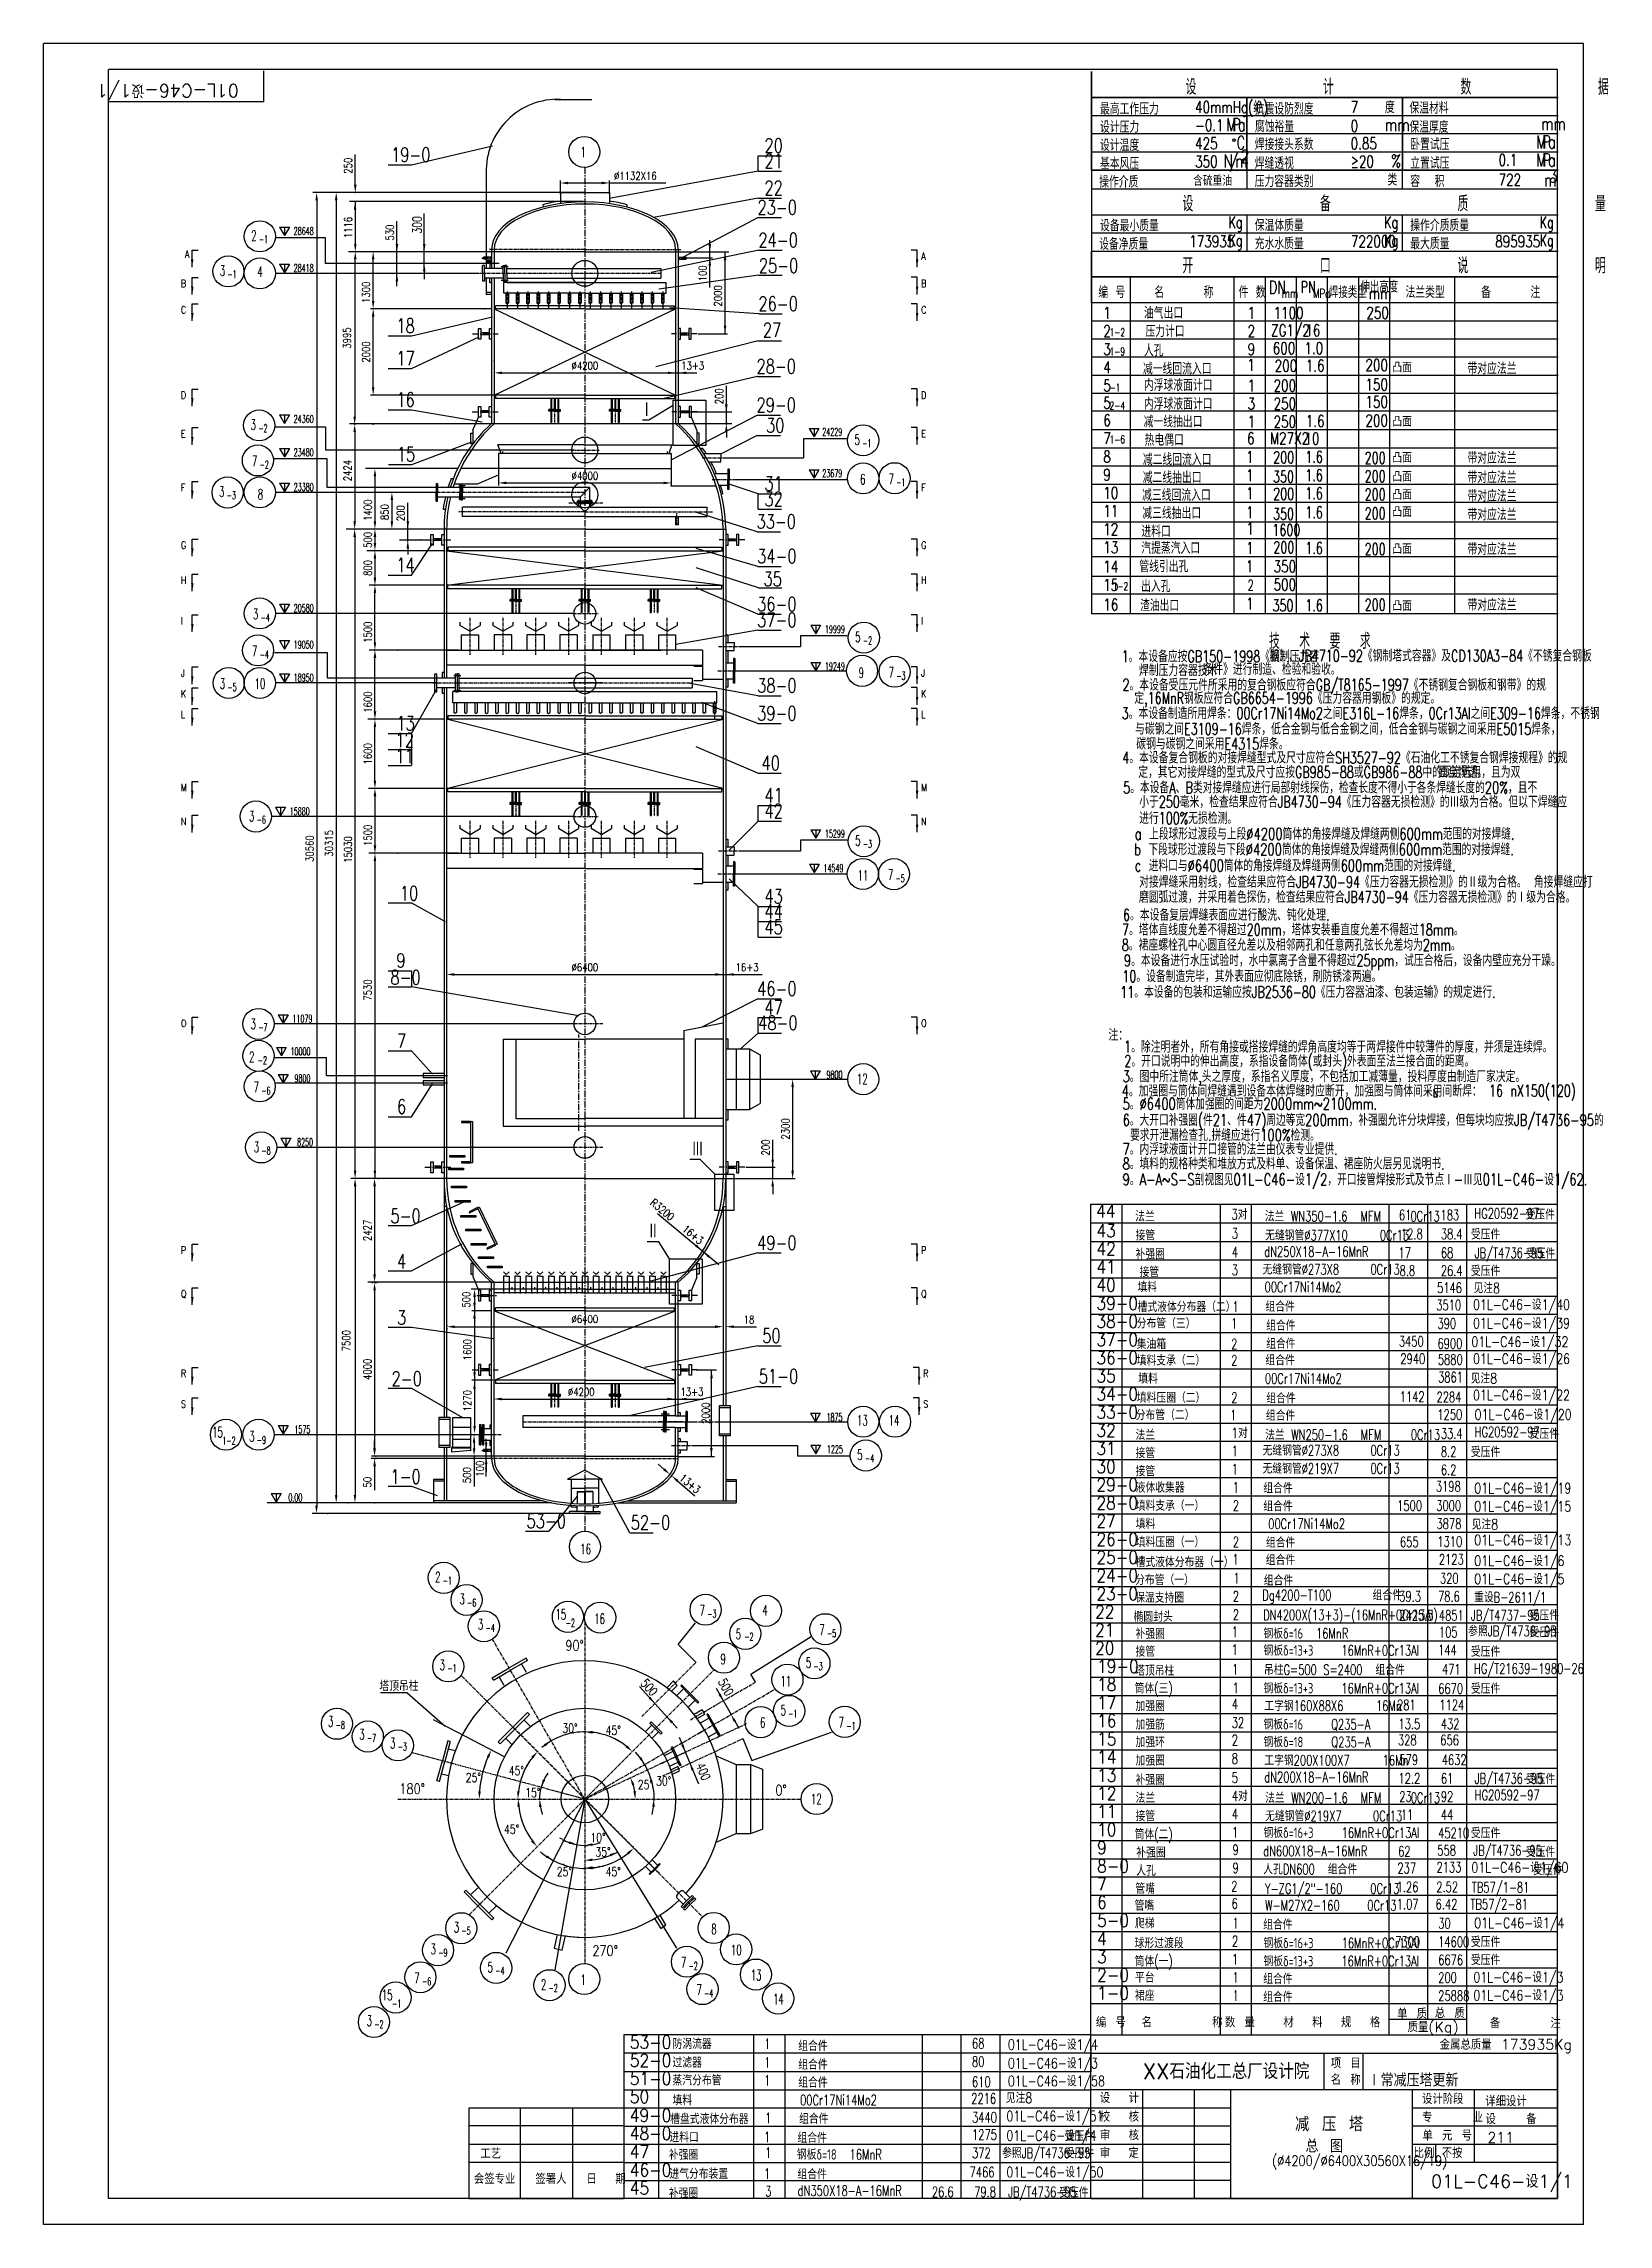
# Model space of a CAD drawing. Extents: x -776 to -173, y 628 to 1469.
import ezdxf
from ezdxf.enums import TextEntityAlignment as Align

# ---------------------------------------------------------------- set-up
doc = ezdxf.new("R2010")
doc.units = 0
doc.header["$MEASUREMENT"] = 0
for name, pattern in [('1', [8, 4, 4]), ('CENTER', [2, 1.25, -0.25, 0.25, -0.25]), ('CENTERX2', [4, 2.5, -0.5, 0.5, -0.5]), ('HIDDEN', [7, 5, -2])]:
    doc.linetypes.add(name, pattern=pattern)
doc.layers.get('0').update_dxf_attribs({"linetype": 'CONTINUOUS'})
doc.layers.get('DEFPOINTS').update_dxf_attribs({"linetype": 'CONTINUOUS'})
for name, color, linetype in [('1', 1, 'CENTER'), ('4', 2, 'CONTINUOUS'), ('_CONT_C', 7, 'CONTINUOUS'), ('_CONT_X', 3, 'CONTINUOUS'), ('_DIMMENS', 3, 'CONTINUOUS'), ('_TEXT', 3, 'CONTINUOUS'), ('CENTER', 1, 'CENTER')]:
    doc.layers.add(name, color=color, linetype=linetype)
doc.styles.add('HZ', font='txt', dxfattribs={"width": 0.666667, "height": 3.5, "bigfont": 'hztxt'})
doc.styles.add('HZ5', font='romans.shx', dxfattribs={"width": 0.75, "bigfont": 'hz5.shx'})
doc.styles.add('HZTXT', font='txt', dxfattribs={"height": 4, "bigfont": 'HZTXT'})
doc.styles.add('ROMANS', font='romans', dxfattribs={"width": 0.8, "bigfont": 'hz5'})
doc.dimstyles.new('60', dxfattribs={"dimtxt": 3.5, "dimasz": 3, "dimexe": 1, "dimexo": 1, "dimgap": 1, "dimtad": 1, "dimdec": 0, "dimlfac": 60, "dimzin": 0, "dimdsep": 46, "dimtxsty": 'HZ5', "dimcen": 0.09, "dimadec": 0, "dimazin": 0, "dimtfac": 1, "dimtofl": 0, "dimtmove": 0, "dimatfit": 3, "dimfxl": 0, "dimtolj": 1, "dimtzin": 0, "dimarcsym": 0})

msp = doc.modelspace()

# ---------------------------------------------------------------- texts
at = {"color": 2, "style": 'HZTXT'}
msp.add_text(' 01L-C46-设1/1', height=5, rotation=180, dxfattribs=at).set_placement((-696.74, 1453.16))
for s, height, p in [('编 号', 4, (-370.58, 703.83)), ('名      称', 4, (-352.96, 703.83)), ('数 量', 4, (-320.83, 703.83)), ('材  料  规  格', 4, (-298.28, 703.83)), ('单 质', 4, (-254.42, 707.13)), ('质量(Kg)', 4, (-250.33, 701.96)), ('总 质', 4, (-239.85, 707.37)), ('备     注', 4, (-218.6, 703.49)), ('金属总质量 173935Kg', 4, (-237.94, 695.22)), ('XX石油化工总厂设计院', 6, (-352.5, 683.88)), ('项 目', 4, (-280, 688.04)), ('名 称', 4, (-280, 681.65)), ('Ⅰ常减压塔更新', 5, (-265.75, 680.96)), ('设  计', 4, (-369.08, 674.65)), ('设计阶段', 4, (-244.78, 674.27)), ('详细设计 ', 4, (-220.38, 673.39)), ('校  核', 4, (-369.08, 667.4)), ('审  核', 4, (-369.08, 660.23)), (' 减 压 塔 ', 5.5, (-298.66, 663.74)), ('专    业', 4, (-244.78, 667.17)), ('单 元 号', 4, (-244.63, 660.14)), ('设   备', 4, (-220.26, 666.49)), ('工艺', 4, (-608.02, 653.16)), ('审  定', 4, (-369.08, 653.42)), ('总 图', 5, (-289.71, 655.51)), ('比例', 4, (-248.01, 653.41)), ('不按', 4, (-237.15, 653.41)), ('211', 4, (-219.55, 659.34)), ('会签专业', 4, (-610.52, 643.44)), (' 签署人', 4, (-590.34, 643.44)), (' 日  期', 4, (-570.66, 643.44)), (' 01L-C46-设1/1', 5, (-245.74, 641.96))]:
    msp.add_text(s, height=height, dxfattribs=at).set_placement(p)
at = {"color": 2, "style": 'HZTXT', "width": 0.8}
msp.add_text('(%%c4200/%%C6400X30560X16/19)', height=4, dxfattribs=at).set_placement((-302.57, 650.35))
at = {"color": 2, "linetype": 'ByBlock', "char_height": 3.5, "attachment_point": 5, "style": 'HZ5'}
for s, insert, rotation in [('\\A1;500', (-542.88, 834.92), 312.36569), ('\\A1;500', (-513.31, 835.02), 299.50058), ('\\A1;400', (-522.03, 802.46), 292.08797)]:
    msp.add_mtext(s, dxfattribs=dict(at, insert=insert, rotation=rotation))
at = {"layer": '4', "style": 'ROMANS'}
for s, height, width, p in [('1', 4, 0.6, (-569.37, 1425.03)), ('2 ', 4, 0.6, (-696.39, 1392.78)), ('A', 2.8, 0.8, (-722, 1386.19)), (' -1', 3, 0.6, (-694.68, 1391.91)), ('A', 2.8, 0.8, (-437.98, 1385.46)), ('3', 4, 0.6, (-708.53, 1379.25)), (' -1', 3, 0.6, (-706.81, 1378.38)), ('4', 4, 0.6, (-694.02, 1378.84)), ('B', 2.8, 0.8, (-723.51, 1374.94)), ('B', 2.8, 0.8, (-437.98, 1374.96)), ('C', 2.8, 0.8, (-723.51, 1364.77)), ('C', 2.8, 0.8, (-437.98, 1364.79)), ('D', 2.8, 0.8, (-723.51, 1331.87)), ('D', 2.8, 0.8, (-437.98, 1331.89)), ('3', 4, 0.6, (-696.64, 1319.88)), (' -2', 3, 0.6, (-694.92, 1319.02)), ('E', 2.8, 0.8, (-723.51, 1316.99)), ('5', 4, 0.6, (-463.67, 1314.1)), (' -1', 3, 0.6, (-461.95, 1313.24)), ('E', 2.8, 0.8, (-437.98, 1317)), ('7', 4, 0.6, (-696.15, 1305.86)), (' -2', 3, 0.6, (-694.43, 1304.99)), ('F', 2.8, 0.8, (-723.51, 1296.22)), ('3', 4, 0.6, (-708.83, 1294)), (' -3', 3, 0.6, (-707.11, 1293.14)), ('8', 4, 0.6, (-693.87, 1293.02)), ('6', 4, 0.6, (-461.53, 1298.83)), ('7', 4, 0.6, (-450.53, 1298.98)), (' -1', 3, 0.6, (-448.82, 1298.12)), ('F', 2.8, 0.8, (-437.98, 1296.24)), ('G', 2.8, 0.8, (-723.51, 1274.01)), ('G', 2.8, 0.8, (-437.98, 1274.03)), ('H', 2.8, 0.8, (-723.51, 1260.51)), ('H', 2.8, 0.8, (-437.98, 1260.53)), ('I', 2.8, 0.8, (-723.51, 1244.83)), ('3', 4, 0.6, (-695.73, 1246.81)), (' -4', 3, 0.6, (-694.01, 1245.95)), ('I', 2.8, 0.8, (-437.98, 1244.85)), ('7', 4, 0.6, (-696.11, 1232.61)), ('5', 4, 0.6, (-463.4, 1238.02)), (' -2', 3, 0.6, (-461.69, 1237.15)), (' -4', 3, 0.6, (-694.39, 1231.74)), ('9', 4, 0.6, (-462.11, 1224.23)), ('7', 4, 0.6, (-450.52, 1224.38)), ('J', 2.8, 0.8, (-723.51, 1224.69)), ('K', 2.8, 0.8, (-723.51, 1216.7)), ('3', 4, 0.6, (-708.53, 1220.02)), (' -5', 3, 0.6, (-706.81, 1219.16)), ('10', 4, 0.6, (-695.08, 1220.01)), (' -3', 3, 0.6, (-448.81, 1223.51)), ('J', 2.8, 0.8, (-437.98, 1224.71)), ('K', 2.8, 0.8, (-437.98, 1216.72)), ('L', 2.8, 0.8, (-723.51, 1208.71)), ('L', 2.8, 0.8, (-437.98, 1208.72)), ('M', 2.8, 0.8, (-723.51, 1180.52)), ('M', 2.8, 0.8, (-437.98, 1180.53)), ('N', 2.8, 0.8, (-723.51, 1167.48)), ('3', 4, 0.6, (-697.25, 1168.87)), (' -6', 3, 0.6, (-695.53, 1168.01)), ('N', 2.8, 0.8, (-437.98, 1167.49)), ('5', 4, 0.6, (-463.42, 1159.5)), (' -3', 3, 0.6, (-461.7, 1158.63)), ('11', 4, 0.6, (-462.45, 1146.04)), ('7', 4, 0.6, (-450.8, 1146.31)), (' -5', 3, 0.6, (-449.08, 1145.44)), ('O', 2.8, 0.8, (-723.51, 1089.62)), ('3', 4, 0.6, (-696.64, 1088.8)), (' -7', 3, 0.6, (-694.92, 1087.94)), ('O', 2.8, 0.8, (-437.98, 1089.64)), ('2 ', 4, 0.6, (-697.21, 1076.06)), (' -2', 3, 0.6, (-695.08, 1075.21)), ('7', 4, 0.6, (-695.44, 1064.44)), ('12', 4, 0.6, (-462.72, 1067.55)), (' -6', 3, 0.6, (-693.72, 1063.57)), ('3', 4, 0.6, (-695.42, 1041.31)), (' -8', 3, 0.6, (-693.7, 1040.44)), ('P', 2.8, 0.8, (-723.51, 1002.11)), ('P', 2.8, 0.8, (-437.98, 1002.13)), ('Q', 2.8, 0.8, (-723.51, 985.28)), ('Q', 2.8, 0.8, (-437.98, 985.3)), ('R', 2.8, 0.8, (-723.51, 954.57)), ('R', 2.8, 0.8, (-437.17, 954.59)), ('S', 2.8, 0.8, (-723.51, 942.79)), ('S', 2.8, 0.8, (-437.17, 942.81)), ('15', 4, 0.6, (-711.47, 931.34)), ('3', 4, 0.6, (-697.19, 929.71)), ('13', 4, 0.6, (-462.72, 935.89)), ('14', 4, 0.6, (-450.49, 935.89)), ('1-2', 3, 0.6, (-707.51, 928.57)), (' -9', 3, 0.6, (-695.47, 928.84)), ('5', 4, 0.6, (-462.63, 922.62)), (' -4', 3, 0.6, (-460.91, 921.75)), ('16', 4, 0.6, (-569.43, 886.29)), ('2 ', 4, 0.6, (-625.47, 875.46)), (' -1', 3, 0.6, (-623.75, 874.59)), ('3', 4, 0.6, (-616.09, 866.96)), (' -6', 3, 0.6, (-614.37, 866.09)), ('7', 4, 0.6, (-523.45, 862.65)), ('4', 4, 0.6, (-499.18, 862.69)), ('3', 4, 0.6, (-608.97, 857.23)), (' -4', 3, 0.6, (-607.25, 856.36)), ('15', 4, 0.6, (-579.03, 861.08)), ('-2', 3, 0.6, (-575.07, 858.32)), ('16', 4, 0.6, (-564.06, 859.38)), (' -3', 3, 0.6, (-521.73, 861.79)), ('7', 4, 0.6, (-477.26, 855.11)), ('90%%D', 4, 0.8, (-575.24, 849.09)), ('5', 4, 0.6, (-509.52, 853.47)), (' -2', 3, 0.6, (-507.41, 852.99)), (' -5', 3, 0.6, (-475.54, 854.25)), ('3', 4, 0.6, (-623.73, 841.61)), (' -1', 3, 0.6, (-622.01, 840.75)), ('9', 4, 0.6, (-515.42, 843.86)), ('5', 4, 0.6, (-482.46, 842.44)), (' -3', 3, 0.6, (-480.74, 841.57)), ('11', 4, 0.6, (-492.26, 835.31)), ('5', 4, 0.6, (-492.2, 824.12)), (' -1', 3, 0.6, (-490.48, 823.26)), ('3', 4, 0.6, (-666.78, 819.76)), (' -8', 3, 0.6, (-665.06, 818.89)), ('3', 4, 0.6, (-654.73, 814.77)), (' -7', 3, 0.6, (-653.01, 813.9)), ('6', 4, 0.6, (-500.14, 819.35)), ('7', 4, 0.6, (-469.8, 819.4)), (' -1', 3, 0.6, (-468.08, 818.53)), ('3', 4, 0.6, (-642.85, 811.41)), (' -3', 3, 0.6, (-641.13, 810.54)), ('180%%D', 4, 0.8, (-639.25, 793.81)), ('0%%D', 4, 0.8, (-494.24, 793.28)), ('12', 4, 0.6, (-480.46, 789.88)), ('3', 4, 0.6, (-618.24, 740.44)), (' -5', 3, 0.6, (-616.52, 739.57)), ('8', 4, 0.6, (-518.93, 739.73)), ('3', 4, 0.6, (-627.2, 731.98)), (' -9', 3, 0.6, (-625.48, 731.11)), ('270%%D', 4, 0.8, (-564.83, 731.39)), ('10', 4, 0.6, (-511.33, 731.66)), ('7', 4, 0.6, (-633.47, 720.89)), ('5', 4, 0.6, (-605.24, 725.01)), (' -4', 3, 0.6, (-603.52, 724.15)), ('1', 4, 0.6, (-569.33, 720.21)), ('7', 4, 0.6, (-530.64, 726.89)), (' -2', 3, 0.6, (-528.93, 726.02)), ('13', 4, 0.6, (-503.7, 721.94)), ('15', 4, 0.6, (-646.01, 714.3)), (' -6', 3, 0.6, (-631.75, 720.03)), ('2 ', 4, 0.6, (-584.65, 718.33)), (' -2', 3, 0.6, (-582.93, 717.46)), ('7', 4, 0.6, (-524.65, 716.33)), (' -4', 3, 0.6, (-522.93, 715.46)), ('14', 4, 0.6, (-495.1, 712.69)), ('3', 4, 0.6, (-651.85, 704.33)), (' -2', 3, 0.6, (-650.13, 703.46)), ('-1', 3, 0.6, (-642.05, 711.53))]:
    msp.add_text(s, height=height, dxfattribs=dict(at, width=width)).set_placement(p)
at = {"layer": '4', "style": 'ROMANS', "width": 0.6}
for s, p in [('28648', (-676.16, 1395.03)), ('28418', (-676.16, 1380.76)), ('24360', (-676.16, 1322.59)), ('24229', (-472.26, 1317.59)), ('23480', (-676.16, 1309.67)), ('23679', (-472.26, 1301.59)), ('23380', (-676.16, 1296.29)), ('20580', (-676.16, 1249.63)), ('19050', (-676.16, 1235.57)), ('19999', (-471.24, 1241.49)), ('19249', (-471.24, 1227.19)), ('18950', (-676.16, 1222.79)), ('15880', (-677.69, 1171.29)), ('15299', (-471.24, 1162.62)), ('14549', (-471.82, 1149.35)), ('11079', (-676.66, 1091.29)), ('10000', (-677.39, 1078.68)), ('9800', (-676.66, 1068.26)), ('9800', (-471.41, 1069.7)), ('8250', (-675.63, 1043.67)), ('1575', (-676.66, 932.89)), ('1875', (-471.4, 937.61)), ('1225', (-471.24, 925.25)), ('0.00', (-679.39, 906.65))]:
    msp.add_text(s, height=3, dxfattribs=at).set_placement(p, align=Align.CENTER)
at = {"layer": '4', "char_height": 3, "width": 0.6, "attachment_point": 5, "style": 'ROMANS'}
for s, insert, rotation in [('\\A1;250', (-659.02, 1421.75), 90), ('\\A1;1116', (-659.02, 1397.89), 90), ('\\A1;530', (-642.94, 1395.95), 90), ('\\A1;100', (-522.25, 1380.26), 90), ('\\A1;1300', (-652.12, 1372.92), 90), ('\\A1;2000', (-516.38, 1371.53), 90), ('\\A1;3995', (-659.44, 1355.29), 90), ('\\A1;2000', (-652.12, 1349.92), 90), ('\\A1;200', (-515.88, 1332.83), 90), ('\\A1;2424', (-659.25, 1304.18), 90), ('\\A1;1400', (-651.43, 1288.9), 90), ('\\A1;850', (-644.9, 1288.16), 90), ('\\A1;200', (-638.75, 1287.73), 90), ('\\A1;500', (-651.43, 1277.44), 90), ('\\A1;800', (-651.43, 1266.61), 90), ('\\A1;1500', (-651.43, 1241.84), 90), ('\\A1;1600', (-651.43, 1214.89), 90), ('\\A1;1600', (-651.43, 1194.94), 90), ('\\A1;30560', (-673.87, 1158.38), 90), ('\\A1;30315', (-666.37, 1160.42), 90), ('\\A1;15030', (-659.04, 1158.03), 90), ('\\A1;1500', (-651.43, 1163.51), 90), ('7530', (-651.45, 1103.86), 90), ('\\A1;2300', (-490.31, 1050.29), 90), ('\\A1;200', (-498.01, 1043.12), 90), ('\\A1;R3200', (-537.81, 1019.17), 320.38875), ('\\A1;2427', (-651.57, 1011.14), 90), ('16+3', (-525.99, 1009.54), 320.38875), ('500', (-613.46, 984.46), 90), ('\\A1;7500', (-659.77, 968.63), 90), ('\\A1;1600', (-613.01, 965.18), 90), ('\\A1;4000', (-651.57, 957.59), 90), ('1270', (-613.01, 945.5), 90), ('\\A1;2000', (-521.05, 940.68), 90), ('\\A1;500', (-613.2, 916.75), 90), ('\\A1;100', (-608.17, 919.26), 90), ('13+3', (-527.13, 913.46), 320.38875), ('\\A1;50', (-651.58, 914.07), 90)]:
    msp.add_mtext(s, dxfattribs=dict(at, insert=insert, rotation=rotation))
at = {"layer": '4', "attachment_point": 5}
for s, insert, char_height, style in [('\\A1;∅1132X16', (-548.23, 1417.83), 3, 'ROMANS'), ('\\A1;∅4200', (-567.69, 1344.61), 3, 'ROMANS'), ('13+3', (-526.11, 1344.61), 3, 'ROMANS'), ('Ⅰ ', (-543.86, 1327.67), 6, 'ROMANS'), ('\\A1;∅4000', (-567.69, 1302.16), 3, 'ROMANS'), ('\\A1;∅6400', (-567.69, 1112.6), 3, 'ROMANS'), ('16+3', (-505.13, 1112.6), 3, 'ROMANS'), (' Ⅲ', (-525.88, 1042.56), 6, 'ROMANS'), ('Ⅱ', (-541.39, 1010.91), 6, 'ROMANS'), ('\\A1;∅6400', (-567.72, 976.95), 3, 'ROMANS'), ('\\A1;18', (-504.38, 976.77), 3, 'ROMANS'), ('\\A1;∅4200', (-569.11, 948.88), 3, 'ROMANS'), ('13+3', (-526.4, 948.88), 3, 'ROMANS'), ('\\A1;30°', (-573.46, 819.18), 3.5, 'HZ5'), ('\\A1;45°', (-556.76, 818.35), 3.5, 'HZ5'), ('\\A1;25°', (-610.73, 800.15), 3.5, 'HZ5'), ('\\A1;45°', (-594.11, 802.78), 3.5, 'HZ5'), ('\\A1;25°', (-544.35, 797.43), 3.5, 'HZ5'), ('\\A1;30°', (-537.32, 798.79), 3.5, 'HZ5'), ('\\A1;15°', (-587.8, 794.35), 3.5, 'HZ5'), ('\\A1;45°', (-595.98, 780.22), 3.5, 'HZ5'), ('\\A1;10°', (-562.64, 777), 3.5, 'HZ5'), ('\\A1;25°', (-575.6, 763.82), 3.5, 'HZ5'), ('\\A1;35°', (-560.73, 771.47), 3.5, 'HZ5'), ('\\A1;45°', (-556.77, 763.85), 3.5, 'HZ5')]:
    msp.add_mtext(s, dxfattribs=dict(at, insert=insert, char_height=char_height, style=style))
at = {"layer": '4', "insert": (-632.41, 1398.92), "char_height": 3.5, "attachment_point": 5, "rotation": 90, "style": 'HZ5'}
msp.add_mtext('\\A1;300', dxfattribs=at)
at = {"layer": '_CONT_X', "style": 'HZ', "width": 0.7}
for s, p in [('填料', (-354.53, 987.33)), ('槽式液体分布器（二）', (-354.51, 979.71)), ('00Cr17Ni14Mo2', (-305.51, 987.33)), ('组合件', (-305.17, 979.81)), ('3510', (-239.26, 980.33)), ('5146', (-238.97, 987.02)), ('分布管（三）', (-354.83, 973.33)), ('1', (-318.37, 973.33)), ('1', (-317.89, 979.71)), ('组合件', (-304.88, 972.49)), ('390', (-238.8, 973.25)), ('集油箱', (-354.84, 965.39)), ('2', (-318.37, 965.39)), ('组合件', (-304.88, 965.49)), ('3450', (-253.72, 966.33)), ('6900', (-238.82, 965.5)), ('填料支承（二）', (-354.84, 959.04)), ('2', (-318.37, 959.04)), ('组合件', (-305.19, 959.13)), ('2940', (-253.12, 959.66)), ('5880', (-238.68, 959.35)), ('填料', (-354.21, 952.03)), ('00Cr17Ni14Mo2', (-305.39, 952.03)), ('3861', (-238.57, 952.55)), ('分布管（二）', (-355.23, 938.01)), ('填料压圈（二）', (-354.81, 944.67)), ('1', (-318.76, 938.01)), ('2', (-318.34, 944.67)), ('组合件', (-305, 937.79)), ('组合件', (-304.85, 944.46)), ('1142', (-253.38, 944.99)), ('2284', (-239.17, 944.88)), ('1250', (-238.85, 938.14)), ('液体收集器', (-355.23, 910.01)), ('1', (-317.76, 910.01)), ('组合件', (-306, 909.79)), ('3198', (-239.43, 910.43)), ('填料支承（一）', (-355.23, 903.01)), ('填料', (-355.23, 896.01)), ('2', (-317.76, 903.01)), ('组合件', (-306, 902.79)), ('00Cr17Ni14Mo2', (-304.11, 896.01)), ('1500', (-254.36, 903.01)), ('3000', (-239.29, 903.01)), ('3878', (-239.2, 896.01)), ('填料压圈（一）', (-355.23, 889.01)), ('2', (-317.76, 889.01)), ('组合件', (-305, 888.79)), ('655', (-253.27, 889.01)), ('1310', (-238.85, 889.14)), ('槽式液体分布器（一）', (-355.29, 881.28)), ('1', (-317.91, 882.28)), ('组合件', (-305.06, 882.06)), ('2123', (-238.26, 882.28)), ('分布管（一）', (-355.47, 874.41)), ('1', (-317.5, 875.03)), ('组合件', (-305.82, 874.19)), ('320', (-237.87, 874.96)), ('爬梯', (-355.51, 742)), ('1', (-317.86, 742)), ('组合件', (-306.04, 741.47)), ('30', (-238.52, 741.91)), ('平台', (-355.51, 721.09)), ('1', (-317.86, 721.09)), ('组合件', (-306.04, 720.56)), ('200', (-238.52, 721)), ('裙座', (-355.51, 714.1)), ('1', (-317.86, 714.1)), ('组合件', (-306.04, 713.57)), ('25888', (-238.52, 714.01)), ('防涡流器', (-533.89, 695.5)), ('1', (-498.52, 695.5)), ('组合件', (-485.39, 694.69)), ('68', (-418.36, 695.63)), ('过滤器', (-533.89, 688.3)), ('1', (-498.52, 688.3)), ('组合件', (-485.39, 687.49)), ('80', (-418.36, 688.59)), ('蒸汽分布管', (-533.89, 681.41)), ('1', (-498.52, 681.41)), ('组合件', (-485.39, 680.59)), ('610', (-418.36, 680.81)), ('填料', (-533.89, 673.78)), ('00Cr17Ni14Mo2', (-484.69, 673.78)), ('2216', (-418.65, 674.38)), ('槽盘式液体分布器', (-534.79, 666.52)), ('1', (-498.22, 666.82)), ('组合件', (-485.08, 666.6)), ('3440', (-418.35, 667.12)), ('1275', (-418.35, 660.45)), ('进料口', (-535.1, 659.48)), ('1', (-498.63, 659.48)), ('组合件', (-485.69, 659.26)), ('372', (-418.35, 653.41)), ('进气分布装置', (-535.1, 645.38)), ('1', (-498.63, 645.38)), ('组合件', (-485.69, 645.17)), ('7466', (-419.27, 645.98))]:
    msp.add_text(s, height=4, dxfattribs=at).set_placement(p)
at = {"layer": '_TEXT', "style": 'HZ'}
for s, height, width, p in [('设            计            数            据', 6, 0.7, (-336.01, 1449.11)), ('保温材料', 4.5, 0.7, (-249.64, 1441.76)), ('设计压力', 4.5, 0.7, (-368.99, 1434.43)), ('最高工作压力', 4.5, 0.7, (-368.99, 1441.43)), ('M', 5, 0.735, (-320.31, 1435.09)), ('P', 5, 0.735, (-318.06, 1435.09)), ('a', 5, 0.735, (-315.81, 1435.09)), ('抗震设防烈度', 4.5, 0.7, (-309.31, 1441.43)), ('腐蚀裕量', 4.5, 0.7, (-309.22, 1434.63)), ('mm', 5, 0.75, (-259.16, 1435.09)), ('保温厚度', 4.5, 0.7, (-249.64, 1434.43)), ('mm', 5, 0.735, (-198.81, 1435.46)), ('设计温度', 4.5, 0.7, (-368.99, 1427.43)), ('C', 5, 0.735, (-316.31, 1428.09)), ('焊接接头系数', 4.5, 0.7, (-309.31, 1427.76)), ('卧置试压', 4.5, 0.7, (-249.31, 1427.76)), ('M', 5, 0.735, (-200.67, 1428.42)), ('P', 5, 0.735, (-198.42, 1428.42)), ('a', 5, 0.735, (-196.17, 1428.42)), ('基本风压', 4.5, 0.7, (-368.99, 1420.43)), ('N', 5, 0.735, (-321.29, 1421.09)), ('/', 5, 0.735, (-319.04, 1421.09)), ('m', 5, 0.735, (-316.79, 1421.09)), ('2', 5, 0.735, (-314.64, 1422.91)), ('焊缝透视', 4.5, 0.7, (-309.31, 1420.51)), ('%', 5, 0.735, (-256.68, 1421.09)), ('立置试压', 4.5, 0.7, (-249.31, 1420.52)), ('M', 5, 0.735, (-200.67, 1421.42)), ('P', 5, 0.735, (-198.42, 1421.42)), ('a', 5, 0.735, (-196.17, 1421.42)), ('操作介质', 4.5, 0.7, (-369.31, 1413.3)), ('压力容器类别', 4.5, 0.7, (-309.31, 1413.51)), ('容  积', 4.5, 0.7, (-249.31, 1413.52)), ('m', 5, 0.735, (-197.67, 1413.71)), ('3', 5, 0.735, (-195.67, 1415.21)), ('设            备            质            量', 6, 0.7, (-337.18, 1404.11)), ('设备最小质量', 4.5, 0.7, (-368.99, 1396.43)), ('Kg', 4.5, 0.7, (-319.4, 1397.72)), ('保温体质量', 4.5, 0.7, (-309.31, 1396.52)), ('Kg', 4.5, 0.7, (-259.4, 1397.72)), ('操作介质质量', 4.5, 0.7, (-249.31, 1396.52)), ('Kg', 4.5, 0.7, (-199.4, 1397.72)), ('设备净质量', 4.5, 0.7, (-369.31, 1389.3)), ('Kg', 4.5, 0.7, (-319.4, 1390.72)), ('充水水质量', 4.5, 0.7, (-309.31, 1389.52)), ('Kg', 4.5, 0.7, (-259.4, 1390.72)), ('最大质量', 4.5, 0.7, (-249.31, 1389.52)), ('Kg', 4.5, 0.7, (-199.4, 1390.72)), ('开            口            说            明', 6, 0.7, (-337.2, 1380.23)), ('编 号', 4.5, 0.7, (-369.63, 1370.73)), ('名     称', 4.5, 0.7, (-348.06, 1370.73)), ('件 数', 4.5, 0.7, (-315.51, 1370.73)), ('DN', 5, 0.7, (-303.8, 1372.39)), ('mm', 3.5, 0.7, (-298.83, 1370.73)), ('PN', 4.5, 0.7, (-291.59, 1372.71)), ('MPa', 3.5, 0.7, (-286.86, 1370.73)), ('焊接类型', 4.5, 0.6, (-280.69, 1370.73)), ('伸出高度', 4.5, 0.6, (-268.53, 1372.83)), ('法兰类型', 4.5, 0.7, (-251.15, 1370.73)), ('备     注', 4.5, 0.7, (-221.98, 1370.73)), ('油气出口', 4.5, 0.7, (-352.06, 1362.73)), ('1-2', 3, 0.7, (-365.29, 1356.04)), ('压力计口', 4.5, 0.7, (-351.45, 1355.67)), ('1-9', 3, 0.7, (-365.29, 1348.61)), ('减一线回流入口', 4.5, 0.7, (-352.42, 1341.24)), ('人孔', 4.5, 0.7, (-352.06, 1348.24)), ('凸面', 4, 0.7, (-256.22, 1342.01)), ('带对应法兰', 4.5, 0.7, (-227.24, 1341.32)), ('-1', 3, 0.7, (-365.29, 1334.69)), ('内浮球液面计口', 4.5, 0.7, (-352.06, 1334.89)), ('2-4', 3, 0.7, (-365.29, 1327.73)), ('内浮球液面计口', 4.5, 0.7, (-352.06, 1327.66)), ('减一线抽出口', 4.5, 0.7, (-352.17, 1320.82)), ('凸面', 4, 0.7, (-256.22, 1321.11)), ('1-6', 3, 0.7, (-365.29, 1314.67)), ('热电偶口', 4.5, 0.7, (-351.79, 1313.75)), ('减二线抽出口', 4.5, 0.7, (-352.5, 1299.25)), ('减二线回流入口', 4.5, 0.7, (-352.47, 1306.17)), ('1', 4.5, 0.7, (-312.51, 1307.2)), ('1', 4.5, 0.7, (-312.51, 1300.14)), ('350', 4.5, 0.7, (-302.25, 1299.58)), ('200', 4.5, 0.7, (-302.17, 1307.03)), ('1.6', 4.5, 0.7, (-289.77, 1307.2)), ('1.6', 4.5, 0.7, (-289.77, 1300.14)), ('200', 4.5, 0.7, (-266.89, 1306.82)), ('200', 4.5, 0.7, (-266.89, 1299.76)), ('凸面', 4, 0.7, (-256.22, 1307.18)), ('凸面', 4, 0.7, (-256.22, 1299.86)), ('带对应法兰', 4.5, 0.7, (-227.24, 1306.81)), ('带对应法兰', 4.5, 0.7, (-227.24, 1299.32)), ('减三线回流入口', 4.5, 0.7, (-352.74, 1292.48)), ('1', 4.5, 0.7, (-312.51, 1293.09)), ('200', 4.5, 0.7, (-302.17, 1292.93)), ('1.6', 4.5, 0.7, (-289.77, 1293.09)), ('200', 4.5, 0.7, (-266.89, 1292.71)), ('凸面', 4, 0.7, (-256.22, 1292.9)), ('带对应法兰', 4.5, 0.7, (-227.24, 1292.16)), ('减三线抽出口', 4.5, 0.7, (-352.67, 1285.54)), ('1', 4.5, 0.7, (-312.51, 1285.79)), ('350', 4.5, 0.7, (-302.25, 1285.24)), ('1.6', 4.5, 0.7, (-289.77, 1285.79)), ('200', 4.5, 0.7, (-266.89, 1285.41)), ('凸面', 4, 0.7, (-256.22, 1286.28)), ('带对应法兰', 4.5, 0.7, (-227.24, 1284.99)), ('进料口', 4.5, 0.7, (-353.02, 1278.48)), ('1600', 4.5, 0.7, (-302.49, 1278.99)), ('管线引出孔', 4.5, 0.7, (-353.81, 1264.97)), ('汽提蒸汽入口', 4.5, 0.7, (-353.04, 1272.05)), ('1', 4.5, 0.7, (-312.51, 1272.03)), ('200', 4.5, 0.7, (-302.12, 1272.34)), ('1.6', 4.5, 0.7, (-289.77, 1272.03)), ('200', 4.5, 0.7, (-266.89, 1271.65)), ('凸面', 4, 0.7, (-256.22, 1272)), ('带对应法兰', 4.5, 0.7, (-227.24, 1271.64)), ('出入孔', 4.5, 0.7, (-353.15, 1257.34)), ('2', 4, 0.7, (-312.04, 1257.99)), ('1-2', 3, 0.7, (-364.03, 1258.06)), ('渣油出口', 4.5, 0.7, (-353.54, 1249.92)), ('1', 4.5, 0.7, (-312.51, 1250.55)), ('350', 4.5, 0.7, (-302.48, 1249.91)), ('1.6', 4.5, 0.7, (-289.77, 1249.96)), ('200', 4.5, 0.7, (-266.89, 1250.17)), ('凸面', 4, 0.7, (-256.22, 1250.05)), ('带对应法兰', 4.5, 0.7, (-227.24, 1250.15)), ('技  术  要  求', 6, 0.7, (-303.83, 1235.4, 180))]:
    msp.add_text(s, height=height, dxfattribs=dict(at, width=width)).set_placement(p)
at = {"layer": '_TEXT', "linetype": 'HIDDEN', "style": 'HZ'}
for s, height, width, p in [('40mmHg(绝)', 4.5, 0.75, (-332.31, 1442.09)), ('7', 4.5, 0.75, (-272.31, 1442.09)), ('度', 4.5, 0.7, (-259.08, 1442.09)), ('-0.1', 4.5, 0.75, (-332.31, 1435.09)), ('0', 4.5, 0.75, (-272.31, 1434.87)), ('20', 5.5, 0.75, (-498.42, 1426.78)), ('425', 4.5, 0.75, (-332.31, 1428.09)), ('0.85', 4.5, 0.75, (-272.31, 1428.09)), ('19-0', 5.5, 0.75, (-642.47, 1423.24)), ('21', 5.5, 0.75, (-498.42, 1420.78)), ('350', 4.5, 0.75, (-332.31, 1421.09)), ('≥20', 4.5, 0.75, (-272.31, 1421.09)), ('0.1', 4.5, 0.75, (-215.23, 1421.68)), ('22', 5.5, 0.75, (-498.42, 1410.41)), ('含硫重油', 4, 0.75, (-333.06, 1413.97)), ('类', 4.5, 0.7, (-258.13, 1414.09)), ('722', 4.5, 0.75, (-215.23, 1414.09)), ('23-0', 5.5, 0.75, (-501.11, 1402.92)), ('24-0', 5.5, 0.75, (-500.75, 1390.31)), ('173935', 4.5, 0.75, (-334.54, 1390.31)), ('722000', 4.5, 0.75, (-272.21, 1390.31)), ('895935', 4.5, 0.75, (-216.53, 1390.31)), ('25-0', 5.5, 0.75, (-500.59, 1380.48)), ('26-0', 5.5, 0.75, (-500.75, 1365.8)), ('mm', 4.5, 0.75, (-265.3, 1370.23)), ('18', 5.5, 0.75, (-640.4, 1357.29)), ('1', 4.5, 0.75, (-367.71, 1362.73)), ('1', 4.5, 0.75, (-312.04, 1362.73)), ('1100', 4.5, 0.75, (-302.04, 1362.73)), ('250', 4.5, 0.75, (-266.24, 1362.73)), ('27', 5.5, 0.75, (-499.05, 1355.64)), ('2', 4.5, 0.75, (-367.71, 1355.73)), ('2', 4.5, 0.75, (-312.04, 1355.73)), ('ZG1/2', 4.5, 0.75, (-302.98, 1355.97)), ('16', 4.5, 0.75, (-289.8, 1355.97)), ('17', 5.5, 0.75, (-640.4, 1344.75)), ('28-0', 5.5, 0.75, (-501.47, 1341.65)), ('3', 4.5, 0.75, (-367.71, 1348.73)), ('4', 4.5, 0.75, (-367.71, 1341.73)), ('9', 4.5, 0.75, (-312.04, 1348.73)), ('1', 4.5, 0.75, (-312.19, 1342.59)), ('600', 4.5, 0.75, (-302.34, 1349.09)), ('200', 4.5, 0.75, (-301.6, 1342.32)), ('1.0', 4.5, 0.75, (-290.13, 1349.09)), ('1.6', 4.5, 0.75, (-289.58, 1342.39)), ('200', 4.5, 0.75, (-266.6, 1342.61)), ('5', 4.5, 0.75, (-367.71, 1334.73)), ('1', 4.5, 0.75, (-312.04, 1334.73)), ('200', 4.5, 0.75, (-302.04, 1334.73)), ('150', 4.5, 0.75, (-266.6, 1335.11)), ('16', 5.5, 0.75, (-640.4, 1328.77)), ('29-0', 5.5, 0.75, (-501.47, 1326.74)), ('5', 4.5, 0.75, (-367.71, 1328.03)), ('3', 4.5, 0.75, (-312.04, 1327.73)), ('250', 4.5, 0.75, (-302.04, 1327.73)), ('150', 4.5, 0.75, (-266.6, 1328.42)), (' 30', 5.5, 0.75, (-501.47, 1318.9)), ('6', 4.5, 0.75, (-367.71, 1321.3)), ('1', 4.5, 0.75, (-312.04, 1320.73)), ('250', 4.5, 0.75, (-302.04, 1320.73)), ('1.6', 4.5, 0.75, (-289.58, 1321)), ('200', 4.5, 0.75, (-266.6, 1321.22)), ('15', 5.5, 0.75, (-640.25, 1307.73)), ('7', 4.5, 0.75, (-367.71, 1314.3)), ('6', 4.5, 0.75, (-312.25, 1314.34)), ('M27X2', 4.5, 0.75, (-303.39, 1314.34)), ('10', 4.5, 0.75, (-290.13, 1314.28)), ('8', 4.5, 0.75, (-367.71, 1307.3)), ('9', 4.5, 0.75, (-367.71, 1300.3)), ('31', 5.5, 0.75, (-498.42, 1296.41)), ('32', 5.5, 0.75, (-498.42, 1290.42)), ('10', 4.5, 0.75, (-367.71, 1293.3)), ('33-0', 5.5, 0.75, (-501.47, 1281.79)), ('11', 4.5, 0.75, (-367.71, 1286.3)), ('12', 4.5, 0.75, (-367.71, 1279.3)), ('1', 4.5, 0.75, (-312.56, 1279.49)), ('14', 5.5, 0.75, (-640.4, 1265.02)), ('34-0', 5.5, 0.75, (-501.23, 1268.41)), ('13', 4.5, 0.75, (-367.71, 1272.3)), ('35', 5.5, 0.75, (-498.79, 1259.65)), ('14', 4.5, 0.75, (-367.71, 1264.93)), ('15', 4.5, 0.75, (-367.71, 1257.75)), ('1', 4.5, 0.75, (-312.74, 1264.97)), ('350', 4.5, 0.75, (-302.04, 1264.97)), ('500', 4.5, 0.75, (-302.04, 1257.99)), ('36-0', 5.5, 0.75, (-501.23, 1249.92)), ('16', 4.5, 0.75, (-367.71, 1250.22)), ('37-0', 5.5, 0.75, (-501.23, 1243.84)), ('1。本设备应按GB150-1998《钢制压力容', 4.5, 0.7, (-360.63, 1230.29, 180)), (' 焊制压力容器技术                      ', 4.5, 0.7, (-356.76, 1224.9, 180)), ('条件》进行制造、检验和验收。                     ', 4.5, 0.7, (-329.09, 1225.35, 180)), ('器》、JB4710-92《钢制塔式容器》及CD130A3-84《不锈复合钢板              ', 4.5, 0.7, (-303.65, 1230.52, 180)), ('38-0', 5.5, 0.75, (-501.23, 1218.53)), ('2。本设备受压元件所采用的复合钢板应符合GB/T8165-1997《不锈钢复合钢板和钢带》的规', 4.5, 0.7, (-360.32, 1219.3, 180)), ('39-0', 5.5, 0.75, (-501.23, 1207.83)), ('3。本设备制造所用焊条：00Cr17Ni14Mo2之间E316L-16焊条，0Cr13Al之间E309-16焊条，不锈钢', 4.5, 0.7, (-360.63, 1208.34, 180)), ('定,16MnR钢板应符合GB6654-1996《压力容器用钢板》的规定。               ^J', 4.5, 0.7, (-355.75, 1214.21, 180)), ('12', 5.5, 0.75, (-640.75, 1197.5)), ('13', 5.5, 0.75, (-640.4, 1203.97)), ('与碳钢之间E3109-16焊条，低合金钢与低合金钢之间，低合金钢与碳钢之间采用E5015焊条，', 4.5, 0.7, (-355.49, 1202.33, 180)), ('11', 5.5, 0.75, (-640.75, 1191.38)), ('4。本设备复合钢板的对接焊缝型式及尺寸应符合SH3527-92《石油化工不锈复合钢焊接规程》的规', 4.5, 0.7, (-360.39, 1191.23, 180)), ('碳钢与碳钢之间采用E4315焊条。', 4.5, 0.7, (-354.99, 1196.58, 180)), ('40', 5.5, 0.75, (-499.52, 1188.61)), ('定，其它对接焊缝的型式及尺寸应按GB985-88或GB986-88中的规定选用，且为双                    ', 4.5, 0.7, (-354.25, 1185.65, 180)), ('面全焊透。                          ', 4.5, 0.7, (-238.51, 1185.72, 180)), ('41', 5.5, 0.75, (-498.42, 1176.19)), ('5。本设备A、B类对接焊缝应进行局部射线探伤，检查长度不得小于各条焊缝长度的20%，且不', 4.5, 0.725, (-360.12, 1179.7, 180)), ('小于250毫米，检查结果应符合JB4730-94《压力容器无损检测》的Ⅲ级为合格。但以下焊缝应 ', 4.5, 0.7, (-353.88, 1174.19, 180)), ('42', 5.5, 0.75, (-498.42, 1170.19)), ('进行100%无损检测。', 4.5, 0.7, (-353.88, 1167.88, 180)), ('b 下段球形过渡段与下段%%c4200筒体的角接焊缝及焊缝两侧600mm范围的对接焊缝.', 4.5, 0.725, (-355.87, 1155.83, 180)), ('a 上段球形过渡段与上段%%c4200筒体的角接焊缝及焊缝两侧600mm范围的对接焊缝.', 4.5, 0.725, (-355.63, 1161.82, 180)), ('c 进料口与%%c6400筒体的角接焊缝及焊缝两侧600mm范围的对接焊缝.', 4.5, 0.725, (-355.63, 1149.62, 180)), (' 10 ', 5.5, 0.75, (-642.71, 1138.44)), ('对接焊缝采用射线，检查结果应符合JB4730-94《压力容器无损检测》的Ⅱ级为合格。 角接焊缝应打 ', 4.5, 0.7, (-353.88, 1143.31, 180)), ('43', 5.5, 0.75, (-498.42, 1137.26)), ('44', 5.5, 0.75, (-498.42, 1131.42)), ('6。本设备复层焊缝表面应进行酸洗、钝化处理.', 4.5, 0.7, (-360.12, 1130.57, 180)), ('磨圆弧过渡，并采用着色探伤，检查结果应符合JB4730-94《压力容器无损检测》的Ⅰ级为合格。 ', 4.5, 0.7, (-353.98, 1137.46, 180)), ('45', 5.5, 0.75, (-498.42, 1125.42)), ('7。塔体直线度允差不得超过20mm，塔体安装垂直度允差不得超过18mm。', 4.5, 0.7, (-360.49, 1124.88, 180)), ('8。裙座螺栓孔中心圆直径允差以及相邻两孔和任意两孔弦长允差均为2mm。', 4.5, 0.7, (-360.55, 1118.99, 180)), ('8-0', 5.5, 0.75, (-642.71, 1106.01)), ('9', 5.5, 0.75, (-640.4, 1112.48)), ('10。设备制造完毕，其外表面应彻底除锈，刷防锈漆两遍。', 4.5, 0.7, (-360.39, 1106.92, 180)), ('9。本设备进行水压试验时，水中氯离子含量不得超过25ppm，试压合格后，设备内壁应充分干躁。', 4.5, 0.7, (-359.71, 1113.03, 180)), ('46-0', 5.5, 0.75, (-501.23, 1101.63)), ('11。本设备的包装和运输应按JB2536-80《压力容器油漆、包装运输》的规定进行.', 4.5, 0.7, (-361.2, 1100.84, 180)), ('48-0', 5.5, 0.75, (-500.85, 1088.45)), ('47', 5.5, 0.75, (-498.42, 1094.44)), ('7', 5.5, 0.75, (-640.17, 1081.52)), ('注：                                                       ', 4.5, 0.7, (-365.74, 1084.26, 180)), ('2。开口说明中的伸出高度，系指设备筒体(或封头)外表面至法兰接合面的距离。      ', 4.5, 0.7, (-359.6, 1074.23, 180)), ('1。除注明者外，所有角接或搭接焊缝的焊角高度均等于两焊接件中较薄件的厚度，并须是连续焊。', 4.5, 0.7, (-359.68, 1079.7, 180)), ('4。加强圈与筒体间焊缝遇到设备本体焊缝时应断开，加强圈与筒体间采用间断焊： 16 nX150(120)', 4.5, 0.7, (-360.53, 1062.73, 180)), ('3。图中所注筒体,头之厚度，系指名义厚度，不包括加工减薄量，投料厚度由制造厂家决定。', 4.5, 0.7, (-360.22, 1068.3, 180)), ('6', 5.5, 0.75, (-640.17, 1056.17)), ('5。%%c6400筒体加强圈的间距为2000mm~2100mm.', 4.5, 0.725, (-360.29, 1057.72, 180)), ('6。大开口补强圈(件21、件47)周边等宽200mm，补强圈允许分块焊接，但每块均应按JB/T4736-95的 ', 4.5, 0.725, (-360.29, 1051.47, 180)), ('7。内浮球液面计开口接管的法兰由仪表专业提供.', 4.5, 0.725, (-360.29, 1040.28, 180)), (' 要求开泄漏检查孔.拼缝应进行100%检测。', 4.5, 0.725, (-360.29, 1045.66, 180)), ('8。填料的规格种类和堆放方式及料单、设备保温、裙座防火层另见说明书.', 4.5, 0.725, (-360.29, 1034.66, 180)), ('9。A-A~S-S剖视图见01L-C46-设1/2，开口接管焊接形式及节点Ⅰ-Ⅲ见01L-C46-设1/62.', 4.5, 0.725, (-360.29, 1028.55, 180)), ('5-0', 5.5, 0.75, (-642.71, 1014)), ('44', 5, 0.87, (-370.49, 1016.09)), ('法兰', 4, 0.7, (-355.42, 1014.62)), ('3对', 4, 0.7, (-318.29, 1015.35)), ('法兰 WN350-1.6  MFM   0Cr13', 4, 0.7, (-305.42, 1014.62)), ('61', 4, 0.7, (-253.65, 1015.1)), ('183', 4, 0.7, (-237.63, 1015.1)), ('HG20592-97', 4, 0.7, (-224.58, 1015.69)), ('受压件', 4, 0.7, (-204.86, 1015.29)), ('43', 5, 0.87, (-370.37, 1008.56)), ('接管', 4, 0.7, (-355.3, 1007.29)), ('3', 4, 0.7, (-318.17, 1008.02)), ('无缝钢管%%c377X10    0Cr13', 4, 0.7, (-305.3, 1007.29)), ('12.8', 4, 0.7, (-252.92, 1007.77)), ('38.4', 4, 0.7, (-237.52, 1007.77)), ('受压件', 4, 0.7, (-225.92, 1007.66)), ('4', 5.5, 0.75, (-640.17, 996.5)), ('49-0', 5.5, 0.75, (-501.23, 1003.62)), ('42', 5, 0.87, (-370.37, 1001.56)), ('补强圈', 4, 0.7, (-355.3, 1000.02)), ('4', 4, 0.7, (-318.17, 1000.76)), ('dN250X18-A-16MnR', 4, 0.7, (-305.62, 1000.98)), ('17', 4, 0.7, (-253.85, 1000.51)), ('68', 4, 0.7, (-237.52, 1000.51)), ('JB/T4736-95', 4, 0.7, (-224.46, 1000.48)), ('受压件', 4, 0.7, (-204.74, 1000.29)), ('41', 5, 0.87, (-370.37, 994.56)), ('40', 5, 0.87, (-370.37, 987.56)), ('接管', 4, 0.7, (-353.74, 993.14)), ('3', 4, 0.7, (-318.17, 993.87)), ('无缝钢管%%c273X8    0Cr13', 4, 0.7, (-306.3, 994.14)), ('8.8', 4, 0.7, (-253.43, 993.63)), ('26.4', 4, 0.7, (-237.52, 993.63)), ('受压件', 4, 0.7, (-225.92, 993.56)), ('39-0', 5, 0.87, (-370.37, 980.56)), ('见注8', 4, 0.78, (-224.85, 986.95)), (' 01L-C46-设1/40', 4, 0.78, (-227.9, 980.54)), ('3', 5.5, 0.75, (-640.17, 974.82)), ('38-0', 5, 0.87, (-370.37, 973.56)), (' 01L-C46-设1/39', 4, 0.78, (-227.9, 973.37)), ('50', 5.5, 0.75, (-499.25, 967.8)), ('37-0', 5, 0.87, (-370.37, 966.56)), (' 01L-C46-设1/32', 4, 0.78, (-228.52, 966.2)), ('36-0', 5, 0.87, (-370.37, 959.56)), (' 01L-C46-设1/26', 4, 0.78, (-227.9, 959.66)), ('2-0', 5.5, 0.75, (-642.25, 951.23)), ('51-0', 5.5, 0.75, (-500.62, 952.14)), ('35', 5, 0.87, (-370.37, 952.56)), ('34-0', 5, 0.87, (-370.37, 945.56)), ('见注8', 4, 0.78, (-225.97, 952.12)), (' 01L-C46-设1/22', 4, 0.78, (-227.9, 945.64)), ('33-0', 5, 0.87, (-370.37, 938.56)), (' 01L-C46-设1/20', 4, 0.78, (-227.27, 938.16)), ('32', 5, 0.87, (-370.37, 931.56)), ('法兰', 4, 0.7, (-355.3, 930.33)), ('1对', 4, 0.7, (-318.17, 931.06)), ('法兰 WN250-1.6  MFM   0Cr13', 4, 0.7, (-305.3, 930.33)), ('33.4', 4, 0.7, (-237.52, 930.81)), ('HG20592-97', 4, 0.7, (-224.46, 931.4)), ('受压件', 4, 0.7, (-203.26, 930.74)), ('31', 5, 0.87, (-370.37, 924.56)), ('接管', 4, 0.7, (-355.3, 923.33)), ('1', 4, 0.7, (-318.17, 924.06)), ('无缝钢管%%c273X8    0Cr13', 4, 0.7, (-306.3, 924.33)), ('8.2', 4, 0.7, (-237.52, 923.81)), ('受压件', 4, 0.7, (-225.92, 923.75)), ('1-0', 5.5, 0.75, (-642.71, 913.48)), ('30 ', 5, 0.87, (-370.37, 917.56)), ('接管', 4, 0.7, (-355.3, 916.33)), ('1', 4, 0.7, (-318.17, 917.06)), ('无缝钢管%%c219X7    0Cr13', 4, 0.7, (-306.3, 917.33)), ('6.2', 4, 0.7, (-237.52, 916.81)), ('29-0 ', 5, 0.87, (-370.37, 910.56)), ('28-0 ', 5, 0.87, (-370.37, 903.56)), (' 01L-C46-设1/19', 4, 0.78, (-227.4, 909.75)), ('53-0', 5.5, 0.75, (-590.18, 896.37)), ('52-0', 5.5, 0.75, (-550, 895.76)), ('27', 5, 0.87, (-370.37, 896.56)), ('见注8', 4, 0.78, (-225.59, 895.8)), (' 01L-C46-设1/15', 4, 0.78, (-227.4, 902.75)), ('26-0', 5, 0.87, (-370.37, 889.56)), (' 01L-C46-设1/13', 4, 0.78, (-227.4, 889.75)), ('25-0 ', 5, 0.87, (-370.37, 882.56)), (' 01L-C46-设1/6', 4, 0.78, (-227.4, 881.75)), ('24-0', 5, 0.87, (-370.37, 875.56)), (' 01L-C46-设1/5', 4, 0.78, (-227.4, 874.75)), ('22', 5, 0.87, (-370.89, 861.56)), ('23-0', 5, 0.87, (-370.37, 868.56)), ('保温支持圈', 4, 0.7, (-355.43, 867.56)), ('2', 4, 0.7, (-317.78, 867.98)), ('Dg4200-T100     组合件 ', 4, 0.7, (-306.36, 868.49)), ('39.3', 4, 0.7, (-253.58, 868.04)), ('78.6', 4, 0.7, (-238.58, 868.04)), ('重设B-2611/1', 4, 0.7, (-224.7, 867.69)), ('21', 5, 0.87, (-370.89, 854.56)), ('椭圆封头', 4, 0.7, (-356.05, 860.21)), ('补强圈', 4, 0.7, (-355.3, 853.61)), ('1', 4, 0.7, (-318.17, 854.34)), ('2', 4, 0.7, (-317.77, 860.94)), ('钢板δ=16  16MnR', 4, 0.7, (-305.92, 853.71)), ('DN4200X(13+3)-(16MnR+0Cr13Al)', 4, 0.7, (-306.05, 860.83)), ('2425.5', 4, 0.7, (-253.54, 860.69)), ('4851', 4, 0.7, (-238.26, 860.69)), ('105', 4, 0.7, (-238.26, 854.22)), ('参照JB/T4736-95', 4, 0.7, (-226.97, 854.61)), ('JB/T4737-95', 4, 0.7, (-225.94, 860.69)), ('受压件', 4, 0.7, (-203.26, 860.74)), ('受压件', 4, 0.7, (-203.26, 854.19)), ('20', 5, 0.87, (-370.89, 847.56)), ('接管', 4, 0.7, (-355.3, 846.76)), ('1', 4, 0.7, (-318.17, 847.49)), ('钢板δ=13+3    16MnR+0Cr13Al', 4, 0.7, (-305.92, 847.17)), ('144', 4, 0.7, (-238.55, 847.35)), ('受压件', 4, 0.7, (-225.92, 846.75)), ('19-0', 5, 0.87, (-370.12, 840.56)), ('塔顶吊柱', 4, 0.7, (-355.45, 839.43)), ('1', 4, 0.7, (-318.02, 839.86)), ('吊柱G=500 S=2400  组合件', 4, 0.7, (-305.75, 839.73)), ('471', 4, 0.7, (-237.07, 839.91)), ('HG/T21639-1980-26', 4, 0.7, (-224.71, 840.17)), ('塔顶吊柱', 4, 0.7, (-646.98, 833.5)), ('18', 5, 0.87, (-370.12, 833.56)), ('筒体(三)', 4, 0.7, (-355.64, 832.58)), ('1', 4, 0.7, (-317.78, 832.71)), ('钢板δ=13+3    16MnR+0Cr13Al', 4, 0.7, (-305.92, 832.58)), ('6670', 4, 0.7, (-238.55, 832.46)), ('受压件', 4, 0.7, (-225.92, 832.46)), ('17', 5, 0.87, (-370.12, 826.56)), ('16', 5, 0.87, (-370.12, 819.56)), ('加强圈', 4, 0.7, (-355.3, 825.74)), ('4', 4, 0.7, (-318.17, 826.48)), ('工字钢160X88X6    16Mn', 4, 0.7, (-305.62, 825.82)), ('281', 4, 0.7, (-254.41, 826.15)), ('1124', 4, 0.7, (-238.08, 826.15)), ('15 ', 5, 0.87, (-370.12, 812.56)), ('加强筋', 4, 0.7, (-355.3, 818.64)), ('加强环', 4, 0.7, (-355.3, 811.83)), ('32', 4, 0.7, (-318.17, 819.37)), ('2', 4, 0.7, (-318.17, 812.56)), ('钢板δ=16    Q235-A ', 4, 0.7, (-305.92, 818.67)), ('钢板δ=18    Q235-A ', 4, 0.7, (-305.92, 811.86)), ('328', 4, 0.7, (-254.06, 812.64)), ('13.5', 4, 0.7, (-253.85, 818.83)), ('656', 4, 0.7, (-237.72, 812.64)), ('432', 4, 0.7, (-237.52, 818.83)), ('14 ', 5, 0.87, (-370.12, 805.56)), ('加强圈', 4, 0.7, (-355.3, 804.73)), ('8', 4, 0.7, (-318.17, 805.46)), ('工字钢200X100X7    16Mn', 4, 0.7, (-305.62, 804.8)), ('579', 4, 0.7, (-253.5, 804.99)), ('4632', 4, 0.7, (-237.16, 804.99)), ('13', 5, 0.87, (-370.12, 798.56)), ('补强圈', 4, 0.7, (-355.3, 797.33)), ('5', 4, 0.7, (-318.17, 798.06)), ('dN200X18-A-16MnR', 4, 0.7, (-305.62, 798.29)), ('12.2', 4, 0.7, (-253.85, 797.81)), ('61', 4, 0.7, (-237.52, 797.81)), ('JB/T4736-95', 4, 0.7, (-224.46, 797.79)), ('受压件', 4, 0.7, (-204.74, 797.6)), ('12', 5, 0.87, (-370.12, 791.56)), ('法兰', 4, 0.7, (-355.3, 790.33)), ('4对', 4, 0.7, (-318.17, 791.06)), ('法兰 WN200-1.6  MFM   0Cr13', 4, 0.7, (-305.3, 790.33)), ('23', 4, 0.7, (-253.53, 790.81)), ('92', 4, 0.7, (-237.52, 790.81)), ('HG20592-97', 4, 0.7, (-224.46, 791.4)), ('11', 5, 0.87, (-370.12, 784.56)), ('10', 5, 0.87, (-370.12, 777.56)), ('接管', 4, 0.7, (-355.3, 783.33)), ('4', 4, 0.7, (-318.17, 784.06)), ('无缝钢管%%c219X7    0Cr13', 4, 0.7, (-305.3, 783.33)), ('11', 4, 0.7, (-252.92, 783.81)), ('44', 4, 0.7, (-237.52, 783.81)), ('9', 5, 0.87, (-370.12, 770.56)), ('筒体(二)', 4, 0.7, (-355.64, 776.28)), ('9', 4, 0.7, (-317.88, 770.3)), ('1', 4, 0.7, (-318.07, 777.02)), ('钢板δ=16+3    16MnR+0Cr13Al', 4, 0.7, (-305.92, 776.88)), ('dN600X18-A-16MnR', 4, 0.7, (-306.04, 769.82)), ('558', 4, 0.7, (-238.88, 770.06)), ('45210', 4, 0.7, (-238.55, 776.77)), ('受压件', 4, 0.7, (-225.92, 776.77)), ('JB/T4736-95', 4, 0.7, (-225.06, 770.03)), ('受压件', 4, 0.7, (-204.74, 769.48)), ('8-0', 5, 0.87, (-370.12, 763.56)), ('补强圈', 4, 0.7, (-355.01, 769.27)), ('人孔', 4, 0.7, (-355.01, 762.27)), ('9', 4, 0.7, (-317.88, 763.3)), ('人孔DN600  组合件 ', 4, 0.7, (-306.04, 762.82)), ('237', 4, 0.7, (-254.27, 763.21)), ('62', 4, 0.7, (-253.99, 769.69)), ('2133', 4, 0.7, (-239.17, 763.58)), (' 01L-C46-设1/60', 4, 0.78, (-228.53, 763.47)), ('受压件', 4, 0.7, (-201.87, 762.55)), ('7', 5, 0.87, (-370.12, 756.56)), ('管嘴', 4, 0.7, (-355.36, 755.32)), ('2', 4, 0.7, (-318.39, 756.24)), ('Y-ZG1/2"-160   0Cr13', 4, 0.7, (-305.36, 755.32)), ('1.26', 4, 0.7, (-254.57, 755.99)), ('2.52', 4, 0.7, (-239.26, 755.99)), ('TB57/1-81', 4, 0.7, (-225.56, 755.8)), ('6', 5, 0.87, (-370.12, 749.56)), ('管嘴', 4, 0.7, (-355.65, 748.83)), ('6', 4, 0.7, (-318.26, 749.56)), ('W-M27X2-160   0Cr13', 4, 0.7, (-305.32, 748.83)), ('1.07', 4, 0.7, (-254.52, 749.31)), ('6.42', 4, 0.7, (-239.52, 749.31)), ('TB57/2-81', 4, 0.7, (-226.1, 749.31)), ('5-0', 5, 0.87, (-370.12, 742.56)), ('4', 5, 0.87, (-370.12, 735.56)), (' 01L-C46-设1/4', 4, 0.78, (-227.4, 742.07)), ('3', 5, 0.87, (-370.12, 728.56)), ('球形过渡段', 4, 0.7, (-355.64, 734.32)), ('筒体(一)', 4, 0.7, (-355.64, 727.35)), ('2', 4, 0.7, (-318.07, 735.05)), ('1', 4, 0.7, (-318.07, 728.08)), ('钢板δ=16+3    16MnR+0Cr13Al', 4, 0.7, (-305.92, 734.32)), ('钢板δ=13+3    16MnR+0Cr13Al', 4, 0.7, (-305.92, 727.35)), ('7300', 4, 0.7, (-255.16, 734.8)), ('6676', 4, 0.7, (-238.55, 727.83)), ('14600', 4, 0.7, (-238.55, 734.8)), ('受压件', 4, 0.7, (-225.92, 734.8)), ('受压件', 4, 0.7, (-225.92, 727.83)), ('2-0', 5, 0.87, (-370.12, 721.56)), (' 01L-C46-设1/3', 4, 0.78, (-227.74, 721.16)), ('1-0', 5, 0.87, (-370.12, 714.56)), (' 01L-C46-设1/3', 4, 0.78, (-227.74, 714.17)), ('53-0', 5, 0.87, (-550.37, 695.61)), (' 01L-C46-设1/4', 4, 0.78, (-407.3, 695.18)), ('52-0', 5, 0.87, (-550.37, 688.61)), (' 01L-C46-设1/3', 4, 0.78, (-407.3, 687.99)), ('51-0', 5, 0.87, (-550.37, 681.61)), (' 01L-C46-设1/58', 4, 0.78, (-407.3, 681.09)), ('50', 5, 0.87, (-550.37, 674.61)), ('见注8', 4, 0.78, (-405.3, 674.63)), ('49-0', 5, 0.87, (-550.37, 667.42)), ('48-0', 5, 0.87, (-550.37, 660.42)), (' 01L-C46-设1/51', 4, 0.78, (-407.9, 667.59)), (' 01L-C46-设1/4', 4, 0.78, (-407.9, 660.09)), ('47', 5, 0.87, (-550.37, 653.32)), ('补强圈', 4, 0.7, (-535.3, 652.72)), ('1', 4, 0.7, (-498.17, 653.44)), ('钢板δ=18  16MnR', 4, 0.7, (-485.92, 652.81)), ('参照JB/T4736-95', 4, 0.7, (-406.75, 653.39)), ('受压件', 4, 0.7, (-382.66, 659.9)), ('受压件', 4, 0.7, (-382.59, 653.3)), ('46-0', 5, 0.87, (-550.37, 646.32)), (' 01L-C46-设1/50', 4, 0.78, (-407.9, 646)), ('45', 5, 0.87, (-550.37, 639.32)), ('补强圈', 4, 0.7, (-535.3, 637.86)), ('3', 4, 0.7, (-498.17, 638.59)), ('dN350X18-A-16MnR', 4, 0.7, (-485.62, 638.82)), ('26.6', 4, 0.7, (-433.85, 638.34)), ('79.8', 4, 0.7, (-417.52, 638.34)), ('JB/T4736-95', 4, 0.7, (-404.46, 638.32)), ('受压件', 4, 0.7, (-384.74, 638.12))]:
    msp.add_text(s, height=height, dxfattribs=dict(at, width=width)).set_placement(p)

# ---------------------------------------------------------------- linework, layer by layer
for p, q in [((-751.49, 637.83), (-751.49, 1458.83)), ((-192.49, 1458.83), (-751.49, 1458.83)), ((-691.55, 1446.39), (-691.55, 1458.39)), ((-192.49, 637.83), (-192.49, 1458.83)), ((-691.55, 1446.39), (-751.55, 1446.39)), ((-577.13, 1411.38), (-577.13, 1407.13)), ((-558.26, 1411.38), (-558.26, 1407.13)), ((-603.69, 1389.58), (-603.69, 1382.07)), ((-567.69, 1388.58), (-603.69, 1388.58)), ((-602.69, 1389.41), (-602.69, 1382.07)), ((-567.69, 1388.58), (-531.69, 1388.58)), ((-532.69, 1389.41), (-532.69, 1331.59)), ((-531.69, 1389.41), (-531.69, 1322.29)), ((-607.16, 1380.24), (-607.16, 1383.24)), ((-607.16, 1380.24), (-607.16, 1383.24)), ((-606.46, 1383.24), (-607.16, 1383.24)), ((-607.16, 1380.24), (-607.16, 1377.24)), ((-607.16, 1380.24), (-607.16, 1377.24)), ((-606.46, 1380.24), (-606.46, 1383.24)), ((-599.23, 1382.07), (-606.46, 1382.07)), ((-606.46, 1380.24), (-606.46, 1377.24)), ((-599.23, 1383.24), (-598.53, 1383.24)), ((-599.23, 1380.24), (-599.23, 1383.24)), ((-599.23, 1380.24), (-599.23, 1377.24)), ((-598.53, 1380.24), (-598.53, 1383.24)), ((-598.53, 1380.24), (-598.53, 1383.24)), ((-597.83, 1383.24), (-598.53, 1383.24)), ((-598.53, 1380.24), (-598.53, 1377.24)), ((-598.53, 1380.24), (-598.53, 1377.24)), ((-597.83, 1380.24), (-597.83, 1383.24)), ((-597.83, 1382.07), (-538.35, 1382.07)), ((-597.83, 1380.24), (-597.83, 1377.24)), ((-538.35, 1382.07), (-538.35, 1378.42)), ((-606.46, 1377.24), (-607.16, 1377.24)), ((-599.23, 1378.42), (-606.46, 1378.42)), ((-603.69, 1378.42), (-603.69, 1322.29)), ((-602.69, 1378.42), (-602.69, 1331.59)), ((-599.23, 1377.24), (-598.53, 1377.24)), ((-567.69, 1376.75), (-599.02, 1376.75)), ((-599.02, 1372.59), (-599.02, 1376.75)), ((-567.69, 1372.59), (-599.02, 1372.59)), ((-597.83, 1377.24), (-598.53, 1377.24)), ((-598.19, 1372.59), (-598.19, 1368.92)), ((-597.83, 1378.42), (-538.35, 1378.42)), ((-597.83, 1376.75), (-538.35, 1376.75)), ((-597.19, 1372.59), (-597.19, 1368.92)), ((-594.19, 1372.59), (-594.19, 1368.92)), ((-593.19, 1372.59), (-593.19, 1368.92)), ((-590.19, 1372.59), (-590.19, 1368.92)), ((-589.19, 1372.59), (-589.19, 1368.92)), ((-586.19, 1372.59), (-586.19, 1368.92)), ((-585.19, 1372.59), (-585.19, 1368.92)), ((-582.19, 1372.59), (-582.19, 1368.92)), ((-581.19, 1372.59), (-581.19, 1368.92)), ((-578.19, 1372.59), (-578.19, 1368.92)), ((-577.19, 1372.59), (-577.19, 1368.92)), ((-574.19, 1372.59), (-574.19, 1368.92)), ((-573.19, 1372.59), (-573.19, 1368.92)), ((-570.19, 1372.59), (-570.19, 1368.92)), ((-569.19, 1372.59), (-569.19, 1368.92)), ((-567.69, 1376.75), (-536.37, 1376.75)), ((-567.69, 1372.59), (-536.37, 1372.59)), ((-566.19, 1372.59), (-566.19, 1368.92)), ((-565.19, 1372.59), (-565.19, 1368.92)), ((-562.19, 1372.59), (-562.19, 1368.92)), ((-561.19, 1372.59), (-561.19, 1368.92)), ((-558.19, 1372.59), (-558.19, 1368.92)), ((-557.19, 1372.59), (-557.19, 1368.92)), ((-554.19, 1372.59), (-554.19, 1368.92)), ((-553.19, 1372.59), (-553.19, 1368.92)), ((-550.19, 1372.59), (-550.19, 1368.92)), ((-549.19, 1372.59), (-549.19, 1368.92)), ((-546.19, 1372.59), (-546.19, 1368.92)), ((-545.19, 1372.59), (-545.19, 1368.92)), ((-542.19, 1372.59), (-542.19, 1368.92)), ((-541.19, 1372.59), (-541.19, 1368.92)), ((-538.19, 1372.59), (-538.19, 1368.92)), ((-537.19, 1372.59), (-537.19, 1368.92)), ((-536.37, 1372.59), (-536.37, 1376.75)), ((-567.69, 1366.59), (-602.69, 1366.59)), ((-567.69, 1366.59), (-602.69, 1366.59)), ((-602.69, 1366.59), (-532.69, 1333.25)), ((-602.69, 1333.25), (-532.69, 1366.59)), ((-567.69, 1367.75), (-602.19, 1367.75)), ((-598.19, 1368.92), (-597.69, 1368.42)), ((-597.69, 1368.42), (-597.19, 1368.92)), ((-594.19, 1368.92), (-593.69, 1368.42)), ((-593.69, 1368.42), (-593.19, 1368.92)), ((-590.19, 1368.92), (-589.69, 1368.42)), ((-589.69, 1368.42), (-589.19, 1368.92)), ((-586.19, 1368.92), (-585.69, 1368.42)), ((-585.69, 1368.42), (-585.19, 1368.92)), ((-582.19, 1368.92), (-581.69, 1368.42)), ((-581.69, 1368.42), (-581.19, 1368.92)), ((-578.19, 1368.92), (-577.69, 1368.42)), ((-577.69, 1368.42), (-577.19, 1368.92)), ((-574.19, 1368.92), (-573.69, 1368.42)), ((-573.69, 1368.42), (-573.19, 1368.92)), ((-570.19, 1368.92), (-569.69, 1368.42)), ((-569.69, 1368.42), (-569.19, 1368.92)), ((-567.69, 1367.75), (-533.19, 1367.75)), ((-567.69, 1366.59), (-532.69, 1366.59)), ((-567.69, 1366.59), (-532.69, 1366.59)), ((-565.69, 1368.42), (-566.19, 1368.92)), ((-565.19, 1368.92), (-565.69, 1368.42)), ((-561.69, 1368.42), (-562.19, 1368.92)), ((-561.19, 1368.92), (-561.69, 1368.42)), ((-557.69, 1368.42), (-558.19, 1368.92)), ((-557.19, 1368.92), (-557.69, 1368.42)), ((-553.69, 1368.42), (-554.19, 1368.92)), ((-553.19, 1368.92), (-553.69, 1368.42)), ((-549.69, 1368.42), (-550.19, 1368.92)), ((-549.19, 1368.92), (-549.69, 1368.42)), ((-545.69, 1368.42), (-546.19, 1368.92)), ((-545.19, 1368.92), (-545.69, 1368.42)), ((-541.69, 1368.42), (-542.19, 1368.92)), ((-541.19, 1368.92), (-541.69, 1368.42)), ((-537.69, 1368.42), (-538.19, 1368.92)), ((-537.19, 1368.92), (-537.69, 1368.42)), ((-533.19, 1366.59), (-533.19, 1367.75)), ((-567.69, 1333.25), (-602.69, 1333.25)), ((-602.69, 1331.59), (-602.69, 1322.29)), ((-602.19, 1333.25), (-602.19, 1331.92)), ((-567.69, 1331.92), (-602.19, 1331.92)), ((-580.86, 1331.92), (-580.86, 1327.75)), ((-580.53, 1331.92), (-580.53, 1327.75)), ((-579.53, 1331.92), (-579.53, 1327.75)), ((-579.19, 1331.92), (-579.19, 1327.75)), ((-578.19, 1331.92), (-578.19, 1327.75)), ((-577.86, 1331.92), (-577.86, 1327.75)), ((-567.69, 1333.25), (-532.69, 1333.25)), ((-567.69, 1331.92), (-533.19, 1331.92)), ((-557.53, 1331.92), (-557.53, 1327.75)), ((-557.19, 1331.92), (-557.19, 1327.75)), ((-556.19, 1331.92), (-556.19, 1327.75)), ((-555.86, 1331.92), (-555.86, 1327.75)), ((-554.86, 1331.92), (-554.86, 1327.75)), ((-554.53, 1331.92), (-554.53, 1327.75)), ((-533.19, 1333.25), (-533.19, 1331.92)), ((-532.69, 1331.59), (-532.69, 1322.29)), ((-603.69, 1322.29), (-531.69, 1322.29)), ((-581.56, 1327.09), (-581.56, 1327.75)), ((-579.36, 1327.75), (-581.56, 1327.75)), ((-579.36, 1327.42), (-581.56, 1327.42)), ((-579.36, 1327.09), (-581.56, 1327.09)), ((-580.86, 1327.09), (-580.86, 1322.75)), ((-580.53, 1322.75), (-580.86, 1322.75)), ((-580.53, 1327.09), (-580.53, 1322.75)), ((-579.36, 1327.75), (-577.16, 1327.75)), ((-579.36, 1327.42), (-577.16, 1327.42)), ((-579.36, 1327.09), (-577.16, 1327.09)), ((-578.19, 1327.09), (-578.19, 1322.75)), ((-577.86, 1322.75), (-578.19, 1322.75)), ((-577.86, 1327.09), (-577.86, 1322.75)), ((-577.16, 1327.09), (-577.16, 1327.75)), ((-556.03, 1327.75), (-558.23, 1327.75)), ((-558.23, 1327.09), (-558.23, 1327.75)), ((-556.03, 1327.42), (-558.23, 1327.42)), ((-556.03, 1327.09), (-558.23, 1327.09)), ((-557.53, 1327.09), (-557.53, 1322.75)), ((-557.53, 1322.75), (-557.19, 1322.75)), ((-557.19, 1327.09), (-557.19, 1322.75)), ((-556.03, 1327.75), (-553.82, 1327.75)), ((-556.03, 1327.42), (-553.82, 1327.42)), ((-556.03, 1327.09), (-553.82, 1327.09)), ((-554.86, 1327.09), (-554.86, 1322.75)), ((-554.86, 1322.75), (-554.53, 1322.75)), ((-554.53, 1327.09), (-554.53, 1322.75)), ((-553.82, 1327.09), (-553.82, 1327.75)), ((-601.41, 1314.05), (-601.31, 1314.08)), ((-601.41, 1314.05), (-601.31, 1314.08)), ((-567.69, 1314.08), (-601.31, 1314.08)), ((-600.31, 1311.34), (-601.31, 1314.08)), ((-567.69, 1314.08), (-534.08, 1314.08)), ((-535.08, 1311.34), (-534.08, 1314.08)), ((-533.98, 1314.05), (-534.08, 1314.08)), ((-522.27, 1312.77), (-522.89, 1312.4)), ((-567.69, 1304.94), (-615.65, 1304.94)), ((-567.69, 1310.77), (-601.03, 1310.77)), ((-601.03, 1310.77), (-601.03, 1304.94)), ((-601.03, 1304.94), (-601.03, 1302.52)), ((-600.31, 1311.34), (-600.31, 1310.93)), ((-599.89, 1310.77), (-600.31, 1310.93)), ((-599.89, 1310.77), (-599.48, 1310.93)), ((-599.48, 1311.59), (-599.48, 1310.93)), ((-567.69, 1310.77), (-534.36, 1310.77)), ((-567.69, 1304.94), (-534.36, 1304.94)), ((-535.91, 1311.59), (-535.91, 1310.93)), ((-535.49, 1310.77), (-535.91, 1310.93)), ((-535.49, 1310.77), (-535.08, 1310.93)), ((-535.08, 1311.34), (-535.08, 1310.93)), ((-534.36, 1310.77), (-534.36, 1304.94)), ((-534.36, 1304.94), (-534.36, 1298.27)), ((-521.8, 1310.7), (-515.22, 1310.7)), ((-519.94, 1307.53), (-515.22, 1307.53)), ((-518.88, 1310.7), (-515.22, 1310.7)), ((-518.88, 1307.53), (-515.22, 1307.53)), ((-515.22, 1310.7), (-515.22, 1309.11)), ((-515.22, 1307.53), (-515.22, 1309.11)), ((-512.03, 1304.69), (-512.53, 1304.69)), ((-512.53, 1304.69), (-512.53, 1300.77)), ((-512.03, 1304.69), (-512.03, 1300.77)), ((-625.03, 1299.23), (-625.03, 1295.77)), ((-625.03, 1299.23), (-624.53, 1299.23)), ((-625.03, 1292.32), (-625.03, 1295.77)), ((-624.53, 1299.23), (-624.53, 1295.77)), ((-615.91, 1297.6), (-624.53, 1297.6)), ((-624.53, 1292.32), (-624.53, 1295.77)), ((-609.36, 1298.94), (-618.13, 1298.94)), ((-615.91, 1298.61), (-615.91, 1295.77)), ((-615.41, 1298.61), (-615.91, 1298.61)), ((-615.91, 1292.94), (-615.91, 1295.77)), ((-615.41, 1298.61), (-614.91, 1298.61)), ((-615.41, 1298.61), (-615.41, 1295.77)), ((-615.41, 1298.61), (-615.41, 1295.77)), ((-615.41, 1292.94), (-615.41, 1295.77)), ((-615.41, 1292.94), (-615.41, 1295.77)), ((-614.91, 1298.61), (-614.91, 1295.77)), ((-565.87, 1297.6), (-614.91, 1297.6)), ((-614.91, 1292.94), (-614.91, 1295.77)), ((-609.36, 1298.94), (-601.03, 1302.52)), ((-569.52, 1293.95), (-565.87, 1297.6)), ((-565.87, 1297.6), (-565.87, 1292.52)), ((-534.36, 1298.27), (-517.03, 1298.27)), ((-517.94, 1303.05), (-512.53, 1303.05)), ((-516.2, 1303.05), (-512.53, 1303.05)), ((-516.2, 1298.5), (-512.53, 1298.5)), ((-514.47, 1295.27), (-515.1, 1294.96)), ((-512.53, 1296.86), (-512.53, 1300.77)), ((-512.03, 1296.86), (-512.53, 1296.86)), ((-512.03, 1296.86), (-512.03, 1300.77)), ((-625.03, 1292.32), (-624.53, 1292.32)), ((-615.91, 1293.95), (-624.53, 1293.95)), ((-615.41, 1292.94), (-615.91, 1292.94)), ((-615.41, 1292.94), (-614.91, 1292.94)), ((-569.52, 1293.95), (-614.91, 1293.95)), ((-569.52, 1290.1), (-614.91, 1290.1)), ((-614.91, 1286.45), (-614.91, 1290.1)), ((-570.53, 1292.52), (-567.69, 1292.52)), ((-570.53, 1292.02), (-570.53, 1292.52)), ((-570.53, 1292.02), (-567.69, 1292.02)), ((-570.53, 1292.02), (-567.69, 1292.02)), ((-570.53, 1292.02), (-570.53, 1291.52)), ((-570.53, 1291.52), (-567.69, 1291.52)), ((-569.52, 1293.95), (-569.52, 1292.52)), ((-569.52, 1291.52), (-569.52, 1290.1)), ((-569.52, 1290.1), (-567.69, 1288.27)), ((-564.86, 1292.52), (-567.69, 1292.52)), ((-564.86, 1292.02), (-567.69, 1292.02)), ((-564.86, 1292.02), (-567.69, 1292.02)), ((-564.86, 1291.52), (-567.69, 1291.52)), ((-565.87, 1290.1), (-567.69, 1288.27)), ((-565.87, 1291.52), (-565.87, 1290.1)), ((-565.87, 1290.1), (-520.48, 1290.1)), ((-564.86, 1292.02), (-564.86, 1292.52)), ((-564.86, 1292.02), (-564.86, 1291.52)), ((-520.48, 1286.45), (-520.48, 1290.1)), ((-567.69, 1281.61), (-622.03, 1281.61)), ((-622.03, 1281.61), (-622.03, 1224.1)), ((-621.03, 1281.61), (-621.03, 1224.1)), ((-567.69, 1286.45), (-614.91, 1286.45)), ((-567.69, 1286.45), (-520.48, 1286.45)), ((-567.69, 1281.61), (-513.36, 1281.61)), ((-532.73, 1286.45), (-532.73, 1283.27)), ((-531.73, 1283.27), (-532.73, 1283.27)), ((-531.73, 1286.45), (-531.73, 1283.27)), ((-514.36, 1281.61), (-514.36, 1031.13)), ((-513.36, 1281.61), (-513.36, 1031.13)), ((-621.03, 1273.27), (-514.36, 1259.94)), ((-621.03, 1259.94), (-514.36, 1273.27)), ((-567.69, 1273.27), (-621.03, 1273.27)), ((-567.69, 1274.61), (-620.53, 1274.61)), ((-567.69, 1274.61), (-620.53, 1274.61)), ((-620.53, 1274.61), (-620.53, 1273.27)), ((-567.69, 1274.61), (-514.86, 1274.61)), ((-567.69, 1274.61), (-514.86, 1274.61)), ((-567.69, 1273.27), (-514.36, 1273.27)), ((-514.86, 1274.61), (-514.86, 1273.27)), ((-567.69, 1259.94), (-621.03, 1259.94)), ((-567.69, 1259.94), (-621.03, 1259.94)), ((-620.53, 1258.61), (-620.53, 1259.94)), ((-567.69, 1258.61), (-620.53, 1258.61)), ((-596.56, 1253.77), (-596.56, 1254.44)), ((-594.36, 1254.44), (-596.56, 1254.44)), ((-594.36, 1254.11), (-596.56, 1254.11)), ((-594.36, 1253.77), (-596.56, 1253.77)), ((-595.86, 1258.61), (-595.86, 1254.44)), ((-595.86, 1253.77), (-595.86, 1249.44)), ((-595.53, 1258.61), (-595.53, 1254.44)), ((-595.53, 1253.77), (-595.53, 1249.44)), ((-594.53, 1258.61), (-594.53, 1254.44)), ((-594.36, 1254.44), (-592.16, 1254.44)), ((-594.36, 1254.11), (-592.16, 1254.11)), ((-594.36, 1253.77), (-592.16, 1253.77)), ((-594.19, 1258.61), (-594.19, 1254.44)), ((-593.19, 1258.61), (-593.19, 1254.44)), ((-593.19, 1253.77), (-593.19, 1249.44)), ((-592.86, 1258.61), (-592.86, 1254.44)), ((-592.86, 1253.77), (-592.86, 1249.44)), ((-592.16, 1253.77), (-592.16, 1254.44)), ((-567.69, 1254.44), (-569.9, 1254.44)), ((-569.9, 1253.77), (-569.9, 1254.44)), ((-567.69, 1254.11), (-569.9, 1254.11)), ((-567.69, 1253.77), (-569.9, 1253.77)), ((-569.19, 1258.61), (-569.19, 1254.44)), ((-569.19, 1253.77), (-569.19, 1249.44)), ((-568.86, 1258.61), (-568.86, 1254.44)), ((-568.86, 1253.77), (-568.86, 1249.44)), ((-567.86, 1258.61), (-567.86, 1254.44)), ((-567.69, 1259.94), (-514.36, 1259.94)), ((-567.69, 1259.94), (-514.36, 1259.94)), ((-567.69, 1258.61), (-514.86, 1258.61)), ((-567.69, 1254.44), (-565.49, 1254.44)), ((-567.69, 1254.11), (-565.49, 1254.11)), ((-567.69, 1253.77), (-565.49, 1253.77)), ((-567.53, 1258.61), (-567.53, 1254.44)), ((-566.53, 1258.61), (-566.53, 1254.44)), ((-566.53, 1253.77), (-566.53, 1249.44)), ((-566.19, 1258.61), (-566.19, 1254.44)), ((-566.19, 1253.77), (-566.19, 1249.44)), ((-565.49, 1253.77), (-565.49, 1254.44)), ((-541.03, 1254.44), (-543.23, 1254.44)), ((-543.23, 1253.77), (-543.23, 1254.44)), ((-541.03, 1254.11), (-543.23, 1254.11)), ((-541.03, 1253.77), (-543.23, 1253.77)), ((-542.53, 1258.61), (-542.53, 1254.44)), ((-542.53, 1253.77), (-542.53, 1249.44)), ((-542.19, 1258.61), (-542.19, 1254.44)), ((-542.19, 1253.77), (-542.19, 1249.44)), ((-541.19, 1258.61), (-541.19, 1254.44)), ((-541.03, 1254.44), (-538.82, 1254.44)), ((-541.03, 1254.11), (-538.82, 1254.11)), ((-541.03, 1253.77), (-538.82, 1253.77)), ((-540.86, 1258.61), (-540.86, 1254.44)), ((-539.86, 1258.61), (-539.86, 1254.44)), ((-539.86, 1253.77), (-539.86, 1249.44)), ((-539.53, 1258.61), (-539.53, 1254.44)), ((-539.53, 1253.77), (-539.53, 1249.44)), ((-538.82, 1253.77), (-538.82, 1254.44)), ((-514.86, 1258.61), (-514.86, 1259.94)), ((-615.9, 1245.77), (-615.9, 1244.44)), ((-608.15, 1245.77), (-608.15, 1244.44)), ((-603.23, 1245.77), (-603.23, 1244.44)), ((-595.53, 1249.44), (-595.86, 1249.44)), ((-595.48, 1245.77), (-595.48, 1244.44)), ((-592.86, 1249.44), (-593.19, 1249.44)), ((-590.57, 1245.77), (-590.57, 1244.44)), ((-582.82, 1245.77), (-582.82, 1244.44)), ((-577.9, 1245.77), (-577.9, 1244.44)), ((-570.15, 1245.77), (-570.15, 1244.44)), ((-568.86, 1249.44), (-569.19, 1249.44)), ((-566.19, 1249.44), (-566.53, 1249.44)), ((-565.23, 1245.77), (-565.23, 1244.44)), ((-557.48, 1245.77), (-557.48, 1244.44)), ((-552.57, 1245.77), (-552.57, 1244.44)), ((-544.82, 1245.77), (-544.82, 1244.44)), ((-542.53, 1249.44), (-542.19, 1249.44)), ((-539.9, 1245.77), (-539.9, 1244.44)), ((-539.86, 1249.44), (-539.53, 1249.44)), ((-532.15, 1245.77), (-532.15, 1244.44)), ((-612.07, 1242.23), (-615.9, 1244.44)), ((-615.36, 1240.77), (-615.36, 1234.94)), ((-615.36, 1240.77), (-608.69, 1240.77)), ((-611.98, 1242.23), (-608.15, 1244.44)), ((-608.69, 1240.77), (-608.69, 1234.94)), ((-599.4, 1242.23), (-603.23, 1244.44)), ((-596.03, 1240.77), (-602.69, 1240.77)), ((-602.69, 1240.77), (-602.69, 1234.94)), ((-599.32, 1242.23), (-595.48, 1244.44)), ((-596.03, 1240.77), (-596.03, 1234.94)), ((-586.73, 1242.23), (-590.57, 1244.44)), ((-583.36, 1240.77), (-590.03, 1240.77)), ((-590.03, 1240.77), (-590.03, 1234.94)), ((-586.65, 1242.23), (-582.82, 1244.44)), ((-583.36, 1240.77), (-583.36, 1234.94)), ((-574.07, 1242.23), (-577.9, 1244.44)), ((-570.69, 1240.77), (-577.36, 1240.77)), ((-577.36, 1240.77), (-577.36, 1234.94)), ((-573.98, 1242.23), (-570.15, 1244.44)), ((-570.69, 1240.77), (-570.69, 1234.94)), ((-561.4, 1242.23), (-565.23, 1244.44)), ((-564.69, 1240.77), (-564.69, 1234.94)), ((-564.69, 1240.77), (-558.03, 1240.77)), ((-561.32, 1242.23), (-557.48, 1244.44)), ((-558.03, 1240.77), (-558.03, 1234.94)), ((-548.73, 1242.23), (-552.57, 1244.44)), ((-552.03, 1240.77), (-545.36, 1240.77)), ((-552.03, 1240.77), (-552.03, 1234.94)), ((-548.65, 1242.23), (-544.82, 1244.44)), ((-545.36, 1240.77), (-545.36, 1234.94)), ((-536.07, 1242.23), (-539.9, 1244.44)), ((-539.36, 1240.77), (-532.69, 1240.77)), ((-539.36, 1240.77), (-539.36, 1234.94)), ((-535.98, 1242.23), (-532.15, 1244.44)), ((-532.69, 1240.77), (-532.69, 1234.94)), ((-513.36, 1237.92), (-510.07, 1237.92)), ((-513.36, 1237.92), (-510.07, 1237.92)), ((-510.07, 1237.92), (-510.07, 1236.34)), ((-510.07, 1234.76), (-510.07, 1236.34)), ((-621.03, 1234.94), (-567.69, 1234.94)), ((-621.03, 1234.94), (-621.03, 1229.11)), ((-567.69, 1229.11), (-621.03, 1229.11)), ((-615.96, 1234.94), (-538.3, 1234.94)), ((-522.36, 1234.94), (-567.69, 1234.94)), ((-567.69, 1229.11), (-522.36, 1229.11)), ((-525.69, 1228.77), (-522.36, 1228.77)), ((-522.36, 1234.94), (-522.36, 1229.11)), ((-522.36, 1229.11), (-522.36, 1223.27)), ((-513.36, 1234.76), (-510.07, 1234.76)), ((-513.36, 1234.76), (-510.07, 1234.76)), ((-513.36, 1230.09), (-510.36, 1230.09)), ((-510.36, 1231.65), (-510.36, 1226.95)), ((-509.86, 1231.65), (-510.36, 1231.65)), ((-509.86, 1231.65), (-509.86, 1226.95)), ((-625.53, 1218.82), (-625.53, 1225.73)), ((-625.53, 1225.73), (-624.83, 1225.73)), ((-624.83, 1218.82), (-624.83, 1225.73)), ((-617.56, 1224.1), (-624.83, 1224.1)), ((-617.56, 1220.45), (-624.83, 1220.45)), ((-622.03, 1220.45), (-622.03, 1031.13)), ((-621.03, 1220.45), (-621.03, 1031.13)), ((-617.56, 1218.82), (-617.56, 1225.73)), ((-617.56, 1225.73), (-616.86, 1225.73)), ((-616.86, 1218.82), (-616.86, 1225.73)), ((-616.86, 1218.82), (-616.86, 1225.73)), ((-616.16, 1225.73), (-616.86, 1225.73)), ((-616.16, 1218.82), (-616.16, 1225.73)), ((-616.16, 1224.1), (-526.36, 1224.1)), ((-616.16, 1220.45), (-526.36, 1220.45)), ((-526.36, 1224.1), (-526.36, 1220.45)), ((-525.69, 1223.27), (-522.36, 1223.27)), ((-514.36, 1223.62), (-522.36, 1223.62)), ((-513.36, 1223.81), (-510.36, 1223.81)), ((-510.36, 1222.25), (-510.36, 1226.95)), ((-509.86, 1222.25), (-510.36, 1222.25)), ((-509.86, 1222.25), (-509.86, 1226.95)), ((-625.53, 1218.82), (-624.83, 1218.82)), ((-567.69, 1218.94), (-618.65, 1218.94)), ((-618.65, 1214.61), (-618.65, 1218.94)), ((-567.69, 1214.61), (-618.65, 1214.61)), ((-618.19, 1214.61), (-618.19, 1210.94)), ((-617.56, 1218.82), (-616.86, 1218.82)), ((-617.19, 1214.61), (-617.19, 1210.94)), ((-616.16, 1218.82), (-616.86, 1218.82)), ((-614.19, 1214.61), (-614.19, 1210.94)), ((-613.19, 1214.61), (-613.19, 1210.94)), ((-610.19, 1214.61), (-610.19, 1210.94)), ((-609.19, 1214.61), (-609.19, 1210.94)), ((-606.19, 1214.61), (-606.19, 1210.94)), ((-605.19, 1214.61), (-605.19, 1210.94)), ((-602.19, 1214.61), (-602.19, 1210.94)), ((-601.19, 1214.61), (-601.19, 1210.94)), ((-598.19, 1214.61), (-598.19, 1210.94)), ((-597.19, 1214.61), (-597.19, 1210.94)), ((-594.19, 1214.61), (-594.19, 1210.94)), ((-593.19, 1214.61), (-593.19, 1210.94)), ((-590.19, 1214.61), (-590.19, 1210.94)), ((-589.19, 1214.61), (-589.19, 1210.94)), ((-586.19, 1214.61), (-586.19, 1210.94)), ((-585.19, 1214.61), (-585.19, 1210.94)), ((-582.19, 1214.61), (-582.19, 1210.94)), ((-581.19, 1214.61), (-581.19, 1210.94)), ((-578.19, 1214.61), (-578.19, 1210.94)), ((-577.19, 1214.61), (-577.19, 1210.94)), ((-574.19, 1214.61), (-574.19, 1210.94)), ((-573.19, 1214.61), (-573.19, 1210.94)), ((-570.19, 1214.61), (-570.19, 1210.94)), ((-569.19, 1214.61), (-569.19, 1210.94)), ((-567.69, 1218.94), (-516.74, 1218.94)), ((-567.69, 1214.61), (-516.74, 1214.61)), ((-566.19, 1214.61), (-566.19, 1210.94)), ((-565.19, 1214.61), (-565.19, 1210.94)), ((-562.19, 1214.61), (-562.19, 1210.94)), ((-561.19, 1214.61), (-561.19, 1210.94)), ((-558.19, 1214.61), (-558.19, 1210.94)), ((-557.19, 1214.61), (-557.19, 1210.94)), ((-554.19, 1214.61), (-554.19, 1210.94)), ((-553.19, 1214.61), (-553.19, 1210.94)), ((-550.19, 1214.61), (-550.19, 1210.94)), ((-549.19, 1214.61), (-549.19, 1210.94)), ((-546.19, 1214.61), (-546.19, 1210.94)), ((-545.19, 1214.61), (-545.19, 1210.94)), ((-542.19, 1214.61), (-542.19, 1210.94)), ((-541.19, 1214.61), (-541.19, 1210.94)), ((-538.19, 1214.61), (-538.19, 1210.94)), ((-537.19, 1214.61), (-537.19, 1210.94)), ((-534.19, 1214.61), (-534.19, 1210.94)), ((-533.19, 1214.61), (-533.19, 1210.94)), ((-530.19, 1214.61), (-530.19, 1210.94)), ((-529.19, 1214.61), (-529.19, 1210.94)), ((-526.19, 1214.61), (-526.19, 1210.94)), ((-525.19, 1214.61), (-525.19, 1210.94)), ((-522.19, 1214.61), (-522.19, 1210.94)), ((-521.19, 1214.61), (-521.19, 1210.94)), ((-518.19, 1214.61), (-518.19, 1210.94)), ((-517.19, 1214.61), (-517.19, 1210.94)), ((-516.74, 1214.61), (-516.74, 1218.94)), ((-621.03, 1181.61), (-514.36, 1208.27)), ((-514.36, 1181.61), (-621.03, 1208.27)), ((-567.69, 1208.27), (-621.03, 1208.27)), ((-567.69, 1208.27), (-621.03, 1208.27)), ((-567.69, 1208.27), (-621.03, 1208.27)), ((-567.69, 1208.27), (-621.03, 1208.27)), ((-567.69, 1208.27), (-621.03, 1208.27)), ((-567.69, 1209.61), (-620.53, 1209.61)), ((-620.53, 1209.61), (-620.53, 1208.27)), ((-617.69, 1210.44), (-618.19, 1210.94)), ((-617.19, 1210.94), (-617.69, 1210.44)), ((-614.19, 1210.94), (-613.69, 1210.44)), ((-613.69, 1210.44), (-613.19, 1210.94)), ((-610.19, 1210.94), (-609.69, 1210.44)), ((-609.69, 1210.44), (-609.19, 1210.94)), ((-606.19, 1210.94), (-605.69, 1210.44)), ((-605.69, 1210.44), (-605.19, 1210.94)), ((-602.19, 1210.94), (-601.69, 1210.44)), ((-601.69, 1210.44), (-601.19, 1210.94)), ((-598.19, 1210.94), (-597.69, 1210.44)), ((-597.69, 1210.44), (-597.19, 1210.94)), ((-594.19, 1210.94), (-593.69, 1210.44)), ((-593.69, 1210.44), (-593.19, 1210.94)), ((-590.19, 1210.94), (-589.69, 1210.44)), ((-589.69, 1210.44), (-589.19, 1210.94)), ((-586.19, 1210.94), (-585.69, 1210.44)), ((-585.69, 1210.44), (-585.19, 1210.94)), ((-582.19, 1210.94), (-581.69, 1210.44)), ((-581.69, 1210.44), (-581.19, 1210.94)), ((-578.19, 1210.94), (-577.69, 1210.44)), ((-577.69, 1210.44), (-577.19, 1210.94)), ((-574.19, 1210.94), (-573.69, 1210.44)), ((-573.69, 1210.44), (-573.19, 1210.94)), ((-570.19, 1210.94), (-569.69, 1210.44)), ((-569.69, 1210.44), (-569.19, 1210.94)), ((-567.69, 1209.61), (-514.86, 1209.61)), ((-567.69, 1208.27), (-514.36, 1208.27)), ((-565.69, 1210.44), (-566.19, 1210.94)), ((-565.19, 1210.94), (-565.69, 1210.44)), ((-561.69, 1210.44), (-562.19, 1210.94)), ((-561.19, 1210.94), (-561.69, 1210.44)), ((-557.69, 1210.44), (-558.19, 1210.94)), ((-557.19, 1210.94), (-557.69, 1210.44)), ((-553.69, 1210.44), (-554.19, 1210.94)), ((-553.19, 1210.94), (-553.69, 1210.44)), ((-549.69, 1210.44), (-550.19, 1210.94)), ((-549.19, 1210.94), (-549.69, 1210.44)), ((-545.69, 1210.44), (-546.19, 1210.94)), ((-545.19, 1210.94), (-545.69, 1210.44)), ((-541.69, 1210.44), (-542.19, 1210.94)), ((-541.19, 1210.94), (-541.69, 1210.44)), ((-537.69, 1210.44), (-538.19, 1210.94)), ((-537.19, 1210.94), (-537.69, 1210.44)), ((-533.69, 1210.44), (-534.19, 1210.94)), ((-533.19, 1210.94), (-533.69, 1210.44)), ((-529.69, 1210.44), (-530.19, 1210.94)), ((-529.19, 1210.94), (-529.69, 1210.44)), ((-525.69, 1210.44), (-526.19, 1210.94)), ((-525.19, 1210.94), (-525.69, 1210.44)), ((-521.69, 1210.44), (-522.19, 1210.94)), ((-521.19, 1210.94), (-521.69, 1210.44)), ((-518.19, 1210.94), (-517.69, 1210.44)), ((-517.69, 1210.44), (-517.19, 1210.94)), ((-514.86, 1209.61), (-514.86, 1208.27)), ((-567.69, 1181.61), (-621.03, 1181.61)), ((-567.69, 1181.61), (-621.03, 1181.61)), ((-567.69, 1181.61), (-621.03, 1181.61)), ((-567.69, 1181.61), (-621.03, 1181.61)), ((-620.53, 1180.27), (-620.53, 1181.61)), ((-567.69, 1180.27), (-620.53, 1180.27)), ((-595.86, 1180.27), (-595.86, 1176.11)), ((-595.53, 1180.27), (-595.53, 1176.11)), ((-594.53, 1180.27), (-594.53, 1176.11)), ((-594.19, 1180.27), (-594.19, 1176.11)), ((-593.19, 1180.27), (-593.19, 1176.11)), ((-592.86, 1180.27), (-592.86, 1176.11)), ((-569.19, 1180.27), (-569.19, 1176.11)), ((-568.86, 1180.27), (-568.86, 1176.11)), ((-567.86, 1180.27), (-567.86, 1176.11)), ((-567.69, 1181.61), (-514.36, 1181.61)), ((-567.69, 1181.61), (-514.36, 1181.61)), ((-567.69, 1181.61), (-514.36, 1181.61)), ((-567.69, 1181.61), (-514.36, 1181.61)), ((-567.69, 1180.27), (-514.86, 1180.27)), ((-567.53, 1180.27), (-567.53, 1176.11)), ((-566.53, 1180.27), (-566.53, 1176.11)), ((-566.19, 1180.27), (-566.19, 1176.11)), ((-542.53, 1180.27), (-542.53, 1176.11)), ((-542.19, 1180.27), (-542.19, 1176.11)), ((-541.19, 1180.27), (-541.19, 1176.11)), ((-540.86, 1180.27), (-540.86, 1176.11)), ((-539.86, 1180.27), (-539.86, 1176.11)), ((-539.53, 1180.27), (-539.53, 1176.11)), ((-514.86, 1180.27), (-514.86, 1181.61)), ((-596.56, 1175.44), (-596.56, 1176.11)), ((-594.36, 1176.11), (-596.56, 1176.11)), ((-594.36, 1175.77), (-596.56, 1175.77)), ((-594.36, 1175.44), (-596.56, 1175.44)), ((-595.86, 1175.44), (-595.86, 1171.11)), ((-595.53, 1171.11), (-595.86, 1171.11)), ((-595.53, 1175.44), (-595.53, 1171.11)), ((-594.36, 1176.11), (-592.16, 1176.11)), ((-594.36, 1175.77), (-592.16, 1175.77)), ((-594.36, 1175.44), (-592.16, 1175.44)), ((-593.19, 1175.44), (-593.19, 1171.11)), ((-592.86, 1171.11), (-593.19, 1171.11)), ((-592.86, 1175.44), (-592.86, 1171.11)), ((-592.16, 1175.44), (-592.16, 1176.11)), ((-567.69, 1176.11), (-569.9, 1176.11)), ((-569.9, 1175.44), (-569.9, 1176.11)), ((-567.69, 1175.77), (-569.9, 1175.77)), ((-567.69, 1175.44), (-569.9, 1175.44)), ((-569.19, 1175.44), (-569.19, 1171.11)), ((-568.86, 1171.11), (-569.19, 1171.11)), ((-568.86, 1175.44), (-568.86, 1171.11)), ((-567.69, 1176.11), (-565.49, 1176.11)), ((-567.69, 1175.77), (-565.49, 1175.77)), ((-567.69, 1175.44), (-565.49, 1175.44)), ((-566.53, 1175.44), (-566.53, 1171.11)), ((-566.19, 1171.11), (-566.53, 1171.11)), ((-566.19, 1175.44), (-566.19, 1171.11)), ((-565.49, 1175.44), (-565.49, 1176.11)), ((-543.23, 1175.44), (-543.23, 1176.11)), ((-541.03, 1176.11), (-543.23, 1176.11)), ((-541.03, 1175.77), (-543.23, 1175.77)), ((-541.03, 1175.44), (-543.23, 1175.44)), ((-542.53, 1175.44), (-542.53, 1171.11)), ((-542.53, 1171.11), (-542.19, 1171.11)), ((-542.19, 1175.44), (-542.19, 1171.11)), ((-541.03, 1176.11), (-538.82, 1176.11)), ((-541.03, 1175.77), (-538.82, 1175.77)), ((-541.03, 1175.44), (-538.82, 1175.44)), ((-539.86, 1175.44), (-539.86, 1171.11)), ((-539.86, 1171.11), (-539.53, 1171.11)), ((-539.53, 1175.44), (-539.53, 1171.11)), ((-538.82, 1175.44), (-538.82, 1176.11)), ((-615.9, 1167.44), (-615.9, 1166.11)), ((-612.07, 1163.89), (-615.9, 1166.11)), ((-615.36, 1162.44), (-615.36, 1156.61)), ((-615.36, 1162.44), (-608.69, 1162.44)), ((-611.98, 1163.89), (-608.15, 1166.11)), ((-608.69, 1162.44), (-608.69, 1156.61)), ((-608.15, 1167.44), (-608.15, 1166.11)), ((-603.23, 1167.44), (-603.23, 1166.11)), ((-599.4, 1163.89), (-603.23, 1166.11)), ((-596.03, 1162.44), (-602.69, 1162.44)), ((-602.69, 1162.44), (-602.69, 1156.61)), ((-599.32, 1163.89), (-595.48, 1166.11)), ((-596.03, 1162.44), (-596.03, 1156.61)), ((-595.48, 1167.44), (-595.48, 1166.11)), ((-590.57, 1167.44), (-590.57, 1166.11)), ((-586.73, 1163.89), (-590.57, 1166.11)), ((-583.36, 1162.44), (-590.03, 1162.44)), ((-590.03, 1162.44), (-590.03, 1156.61)), ((-586.65, 1163.89), (-582.82, 1166.11)), ((-583.36, 1162.44), (-583.36, 1156.61)), ((-582.82, 1167.44), (-582.82, 1166.11)), ((-577.9, 1167.44), (-577.9, 1166.11)), ((-574.07, 1163.89), (-577.9, 1166.11)), ((-577.36, 1162.44), (-577.36, 1156.61)), ((-570.69, 1162.44), (-577.36, 1162.44)), ((-573.98, 1163.89), (-570.15, 1166.11)), ((-570.69, 1162.44), (-570.69, 1156.61)), ((-570.15, 1167.44), (-570.15, 1166.11)), ((-565.23, 1167.44), (-565.23, 1166.11)), ((-561.4, 1163.89), (-565.23, 1166.11)), ((-564.69, 1162.44), (-564.69, 1156.61)), ((-564.69, 1162.44), (-558.03, 1162.44)), ((-561.32, 1163.89), (-557.48, 1166.11)), ((-558.03, 1162.44), (-558.03, 1156.61)), ((-557.48, 1167.44), (-557.48, 1166.11)), ((-552.57, 1167.44), (-552.57, 1166.11)), ((-548.73, 1163.89), (-552.57, 1166.11)), ((-552.03, 1162.44), (-552.03, 1156.61)), ((-552.03, 1162.44), (-545.36, 1162.44)), ((-548.65, 1163.89), (-544.82, 1166.11)), ((-545.36, 1162.44), (-545.36, 1156.61)), ((-544.82, 1167.44), (-544.82, 1166.11)), ((-539.9, 1167.44), (-539.9, 1166.11)), ((-536.07, 1163.89), (-539.9, 1166.11)), ((-539.36, 1162.44), (-532.69, 1162.44)), ((-539.36, 1162.44), (-539.36, 1156.61)), ((-535.98, 1163.89), (-532.15, 1166.11)), ((-532.69, 1162.44), (-532.69, 1156.61)), ((-532.15, 1167.44), (-532.15, 1166.11)), ((-621.03, 1156.61), (-567.69, 1156.61)), ((-621.03, 1156.61), (-621.03, 1150.77)), ((-522.36, 1156.61), (-567.69, 1156.61)), ((-522.36, 1156.61), (-522.36, 1150.77)), ((-513.36, 1159.05), (-510.07, 1159.05)), ((-513.36, 1159.05), (-510.07, 1159.05)), ((-513.36, 1155.89), (-510.07, 1155.89)), ((-513.36, 1155.89), (-510.07, 1155.89)), ((-510.36, 1153.31), (-510.36, 1148.62)), ((-509.86, 1153.31), (-510.36, 1153.31)), ((-510.07, 1159.05), (-510.07, 1157.47)), ((-510.07, 1155.89), (-510.07, 1157.47)), ((-509.86, 1153.31), (-509.86, 1148.62)), ((-567.69, 1150.77), (-621.03, 1150.77)), ((-567.69, 1150.77), (-522.36, 1150.77)), ((-525.69, 1150.43), (-522.36, 1150.43)), ((-525.69, 1144.94), (-522.36, 1144.94)), ((-522.36, 1150.43), (-522.36, 1144.94)), ((-514.36, 1145.28), (-522.36, 1145.28)), ((-513.36, 1151.76), (-510.36, 1151.76)), ((-513.36, 1145.47), (-510.36, 1145.47)), ((-510.36, 1143.92), (-510.36, 1148.62)), ((-509.86, 1143.92), (-510.36, 1143.92)), ((-509.86, 1143.92), (-509.86, 1148.62)), ((-599.22, 1084.96), (-599.22, 1051.29)), ((-599.22, 1084.96), (-567.69, 1084.96)), ((-594.36, 1084.96), (-594.36, 1054.3)), ((-529.59, 1084.96), (-567.69, 1084.96)), ((-529.59, 1088.19), (-529.59, 1054.3)), ((-525.19, 1084.96), (-525.19, 1054.3)), ((-514.36, 1084.96), (-525.19, 1084.96)), ((-513.36, 1081.13), (-504.18, 1081.13)), ((-509.31, 1081.13), (-509.31, 1057.79)), ((-504.18, 1081.13), (-504.18, 1057.79)), ((-500.08, 1078.8), (-500.08, 1060.12)), ((-599.22, 1051.29), (-567.69, 1051.29)), ((-594.36, 1054.3), (-567.92, 1054.3)), ((-514.36, 1054.3), (-567.92, 1054.3)), ((-514.36, 1051.29), (-567.69, 1051.29)), ((-513.36, 1057.79), (-504.18, 1057.79)), ((-622.03, 1031.13), (-622.03, 939.1)), ((-567.69, 1031.13), (-622.03, 1031.13)), ((-567.69, 1031.13), (-513.36, 1031.13)), ((-513.36, 1031.13), (-513.36, 943.6)), ((-621.03, 1020.38), (-621.03, 939.1)), ((-514.36, 1020.38), (-514.36, 943.6)), ((-598.03, 994.09), (-599.11, 995.18)), ((-599.11, 993.45), (-599.11, 986.78)), ((-598.03, 993.45), (-599.11, 993.45)), ((-598.03, 994.09), (-596.94, 995.18)), ((-598.03, 993.45), (-596.94, 993.45)), ((-596.94, 993.45), (-596.94, 986.78)), ((-593.69, 994.09), (-594.78, 995.18)), ((-594.78, 993.45), (-594.78, 986.78)), ((-593.69, 993.45), (-594.78, 993.45)), ((-593.69, 994.09), (-592.61, 995.18)), ((-593.69, 993.45), (-592.61, 993.45)), ((-592.61, 993.45), (-592.61, 986.78)), ((-589.36, 994.09), (-590.44, 995.18)), ((-590.44, 993.45), (-590.44, 986.78)), ((-589.36, 993.45), (-590.44, 993.45)), ((-589.36, 994.09), (-588.28, 995.18)), ((-589.36, 993.45), (-588.28, 993.45)), ((-588.28, 993.45), (-588.28, 986.78)), ((-585.03, 994.09), (-586.11, 995.18)), ((-586.11, 993.45), (-586.11, 986.78)), ((-585.03, 993.45), (-586.11, 993.45)), ((-585.03, 994.09), (-583.94, 995.18)), ((-585.03, 993.45), (-583.94, 993.45)), ((-583.94, 993.45), (-583.94, 986.78)), ((-580.69, 994.09), (-581.78, 995.18)), ((-581.78, 993.45), (-581.78, 986.78)), ((-580.69, 993.45), (-581.78, 993.45)), ((-580.69, 994.09), (-579.61, 995.18)), ((-580.69, 993.45), (-579.61, 993.45)), ((-579.61, 993.45), (-579.61, 986.78)), ((-576.36, 994.09), (-577.44, 995.18)), ((-577.44, 993.45), (-577.44, 986.78)), ((-576.36, 993.45), (-577.44, 993.45)), ((-576.36, 994.09), (-575.28, 995.18)), ((-576.36, 993.45), (-575.28, 993.45)), ((-575.28, 993.45), (-575.28, 986.78)), ((-572.03, 994.09), (-573.11, 995.18)), ((-573.11, 993.45), (-573.11, 986.78)), ((-572.03, 993.45), (-573.11, 993.45)), ((-572.03, 994.09), (-570.94, 995.18)), ((-572.03, 993.45), (-570.94, 993.45)), ((-570.94, 993.45), (-570.94, 986.78)), ((-567.69, 994.09), (-568.78, 995.18)), ((-567.69, 993.45), (-568.78, 993.45)), ((-568.78, 993.45), (-568.78, 986.78)), ((-567.69, 994.09), (-566.61, 995.18)), ((-567.69, 993.45), (-566.61, 993.45)), ((-566.61, 993.45), (-566.61, 986.78)), ((-563.36, 994.09), (-564.44, 995.18)), ((-564.44, 993.45), (-564.44, 986.78)), ((-563.36, 993.45), (-564.44, 993.45)), ((-563.36, 994.09), (-562.28, 995.18)), ((-563.36, 993.45), (-562.28, 993.45)), ((-562.28, 993.45), (-562.28, 986.78)), ((-559.03, 994.09), (-560.11, 995.18)), ((-560.11, 993.45), (-560.11, 986.78)), ((-559.03, 993.45), (-560.11, 993.45)), ((-559.03, 994.09), (-557.94, 995.18)), ((-559.03, 993.45), (-557.94, 993.45)), ((-557.94, 993.45), (-557.94, 986.78)), ((-554.69, 994.09), (-555.78, 995.18)), ((-555.78, 993.45), (-555.78, 986.78)), ((-554.69, 993.45), (-555.78, 993.45)), ((-554.69, 994.09), (-553.61, 995.18)), ((-554.69, 993.45), (-553.61, 993.45)), ((-553.61, 993.45), (-553.61, 986.78)), ((-550.36, 994.09), (-551.44, 995.18)), ((-551.44, 993.45), (-551.44, 986.78)), ((-550.36, 993.45), (-551.44, 993.45)), ((-550.36, 994.09), (-549.28, 995.18)), ((-550.36, 993.45), (-549.28, 993.45)), ((-549.28, 993.45), (-549.28, 986.78)), ((-546.03, 994.09), (-547.11, 995.18)), ((-547.11, 993.45), (-547.11, 986.78)), ((-546.03, 993.45), (-547.11, 993.45)), ((-546.03, 994.09), (-544.94, 995.18)), ((-546.03, 993.45), (-544.94, 993.45)), ((-544.94, 993.45), (-544.94, 986.78)), ((-541.69, 994.09), (-542.78, 995.18)), ((-542.78, 993.45), (-542.78, 986.78)), ((-541.69, 993.45), (-542.78, 993.45)), ((-541.69, 994.09), (-540.61, 995.18)), ((-541.69, 993.45), (-540.61, 993.45)), ((-540.61, 993.45), (-540.61, 986.78)), ((-537.36, 994.09), (-538.44, 995.18)), ((-538.44, 993.45), (-538.44, 986.78)), ((-537.36, 993.45), (-538.44, 993.45)), ((-537.36, 994.09), (-536.28, 995.18)), ((-537.36, 993.45), (-536.28, 993.45)), ((-536.28, 993.45), (-536.28, 986.78)), ((-603.69, 923.2), (-603.69, 991.15)), ((-603.69, 991.15), (-567.69, 991.15)), ((-602.69, 923.2), (-602.69, 991.15)), ((-567.69, 988.45), (-602.69, 988.45)), ((-567.69, 987.05), (-602.69, 987.05)), ((-595.86, 989.28), (-595.86, 988.45)), ((-591.53, 989.28), (-591.53, 988.45)), ((-587.19, 989.28), (-587.19, 988.45)), ((-582.86, 989.28), (-582.86, 988.45)), ((-578.53, 989.28), (-578.53, 988.45)), ((-574.19, 989.28), (-574.19, 988.45)), ((-569.86, 989.28), (-569.86, 988.45)), ((-531.69, 991.15), (-567.69, 991.15)), ((-567.69, 988.45), (-532.69, 988.45)), ((-567.69, 987.05), (-532.69, 987.05)), ((-565.53, 989.28), (-565.53, 988.45)), ((-561.19, 989.28), (-561.19, 988.45)), ((-556.86, 989.28), (-556.86, 988.45)), ((-552.53, 989.28), (-552.53, 988.45)), ((-548.19, 989.28), (-548.19, 988.45)), ((-543.86, 989.28), (-543.86, 988.45)), ((-539.53, 989.28), (-539.53, 988.45)), ((-532.69, 939.65), (-532.69, 991.15)), ((-531.69, 939.65), (-531.69, 991.15)), ((-602.69, 953.45), (-532.69, 980.11)), ((-602.69, 980.11), (-532.69, 953.45)), ((-567.69, 980.11), (-602.69, 980.11)), ((-567.69, 981.28), (-602.19, 981.28)), ((-567.69, 981.28), (-602.19, 981.28)), ((-602.19, 980.11), (-602.19, 981.28)), ((-567.69, 981.28), (-533.19, 981.28)), ((-567.69, 980.11), (-532.69, 980.11)), ((-533.19, 980.11), (-533.19, 981.28)), ((-567.69, 953.45), (-602.69, 953.45)), ((-567.69, 953.45), (-602.69, 953.45)), ((-602.19, 953.45), (-602.19, 952.11)), ((-602.19, 953.45), (-602.19, 952.28)), ((-567.69, 952.11), (-602.19, 952.11)), ((-580.86, 952.11), (-580.86, 947.95)), ((-580.53, 952.11), (-580.53, 947.95)), ((-579.53, 952.11), (-579.53, 947.95)), ((-579.19, 952.11), (-579.19, 947.95)), ((-578.19, 952.11), (-578.19, 947.95)), ((-577.86, 952.11), (-577.86, 947.95)), ((-567.69, 953.45), (-532.69, 953.45)), ((-567.69, 953.45), (-532.69, 953.45)), ((-567.69, 952.11), (-533.19, 952.11)), ((-557.53, 952.11), (-557.53, 947.95)), ((-557.19, 952.11), (-557.19, 947.95)), ((-556.19, 952.11), (-556.19, 947.95)), ((-555.86, 952.11), (-555.86, 947.95)), ((-554.86, 952.11), (-554.86, 947.95)), ((-554.53, 952.11), (-554.53, 947.95)), ((-533.19, 953.45), (-533.19, 952.11)), ((-533.19, 953.45), (-533.19, 952.28)), ((-579.36, 947.95), (-581.56, 947.95)), ((-581.56, 947.28), (-581.56, 947.95)), ((-579.36, 947.61), (-581.56, 947.61)), ((-579.36, 947.28), (-581.56, 947.28)), ((-580.86, 947.28), (-580.86, 942.95)), ((-580.53, 942.95), (-580.86, 942.95)), ((-580.53, 947.28), (-580.53, 942.95)), ((-579.36, 947.95), (-577.16, 947.95)), ((-579.36, 947.61), (-577.16, 947.61)), ((-579.36, 947.28), (-577.16, 947.28)), ((-578.19, 947.28), (-578.19, 942.95)), ((-577.86, 942.95), (-578.19, 942.95)), ((-577.86, 947.28), (-577.86, 942.95)), ((-577.16, 947.28), (-577.16, 947.95)), ((-556.03, 947.95), (-558.23, 947.95)), ((-558.23, 947.28), (-558.23, 947.95)), ((-556.03, 947.61), (-558.23, 947.61)), ((-556.03, 947.28), (-558.23, 947.28)), ((-557.53, 947.28), (-557.53, 942.95)), ((-557.53, 942.95), (-557.19, 942.95)), ((-557.19, 947.28), (-557.19, 942.95)), ((-556.03, 947.95), (-553.82, 947.95)), ((-556.03, 947.61), (-553.82, 947.61)), ((-556.03, 947.28), (-553.82, 947.28)), ((-554.86, 947.28), (-554.86, 942.95)), ((-554.86, 942.95), (-554.53, 942.95)), ((-554.53, 947.28), (-554.53, 942.95)), ((-553.82, 947.28), (-553.82, 947.95)), ((-608.3, 936.29), (-608.3, 932.37)), ((-608.3, 936.29), (-607.8, 936.29)), ((-607.8, 936.29), (-607.8, 932.37)), ((-607.16, 936.29), (-606.66, 936.29)), ((-607.16, 936.29), (-607.16, 932.37)), ((-606.66, 936.29), (-606.66, 932.37)), ((-603.69, 934.65), (-606.66, 934.65)), ((-537.36, 939.65), (-591.6, 939.65)), ((-591.6, 939.65), (-591.6, 935.1)), ((-537.36, 935.1), (-591.6, 935.1)), ((-537.36, 941.29), (-537.36, 937.37)), ((-536.86, 941.29), (-537.36, 941.29)), ((-537.36, 933.45), (-537.36, 937.37)), ((-536.86, 941.29), (-536.36, 941.29)), ((-536.86, 941.29), (-536.86, 937.37)), ((-536.86, 941.29), (-536.86, 937.37)), ((-536.86, 933.45), (-536.86, 937.37)), ((-536.86, 933.45), (-536.86, 937.37)), ((-536.36, 941.29), (-536.36, 937.37)), ((-532.69, 939.65), (-536.36, 939.65)), ((-536.36, 933.45), (-536.36, 937.37)), ((-532.69, 935.1), (-536.36, 935.1)), ((-532.69, 939.65), (-528.73, 939.65)), ((-532.69, 923.2), (-532.69, 935.1)), ((-532.69, 935.1), (-528.73, 935.1)), ((-531.69, 923.2), (-531.69, 935.1)), ((-528.23, 941.29), (-528.73, 941.29)), ((-528.73, 941.29), (-528.73, 937.37)), ((-528.73, 933.45), (-528.73, 937.37)), ((-528.23, 941.29), (-528.23, 937.37)), ((-528.23, 933.45), (-528.23, 937.37)), ((-622.03, 927.45), (-622.03, 906.86)), ((-621.03, 927.45), (-621.03, 906.86)), ((-608.3, 928.45), (-608.3, 932.37)), ((-608.3, 928.45), (-607.8, 928.45)), ((-607.8, 928.45), (-607.8, 932.37)), ((-607.16, 928.45), (-607.16, 932.37)), ((-607.16, 928.45), (-606.66, 928.45)), ((-606.66, 928.45), (-606.66, 932.37)), ((-603.69, 930.1), (-606.66, 930.1)), ((-536.86, 933.45), (-537.36, 933.45)), ((-536.86, 933.45), (-536.36, 933.45)), ((-531.54, 929.74), (-528.25, 929.74)), ((-531.54, 929.74), (-528.25, 929.74)), ((-531.54, 926.58), (-528.25, 926.58)), ((-531.54, 926.58), (-528.25, 926.58)), ((-528.23, 933.45), (-528.73, 933.45)), ((-528.25, 929.74), (-528.25, 928.16)), ((-528.25, 926.58), (-528.25, 928.16)), ((-514.36, 931.95), (-514.36, 906.86)), ((-513.36, 931.95), (-513.36, 906.86)), ((-567.69, 924.04), (-603.69, 924.04)), ((-567.69, 924.04), (-532.39, 924.04)), ((-567.69, 924.04), (-531.69, 924.04)), ((-622.03, 915.13), (-626.03, 915.13)), ((-626.03, 915.13), (-626.03, 906.13)), ((-622.03, 914.39), (-626.03, 914.39)), ((-513.36, 915.13), (-509.36, 915.13)), ((-513.36, 914.39), (-509.36, 914.39)), ((-509.36, 915.13), (-509.36, 906.13)), ((-583.84, 906.86), (-626.03, 906.86)), ((-580.57, 906.13), (-626.03, 906.13)), ((-567.69, 902.71), (-573.57, 902.71)), ((-573.57, 902.04), (-573.57, 902.71)), ((-567.69, 902.04), (-573.57, 902.04)), ((-570.83, 904.99), (-570.83, 902.71)), ((-567.69, 902.71), (-561.82, 902.71)), ((-567.69, 902.04), (-561.82, 902.04)), ((-564.55, 904.99), (-564.55, 902.71)), ((-561.82, 902.04), (-561.82, 902.71)), ((-554.82, 906.13), (-514.03, 906.13)), ((-554.82, 906.13), (-509.36, 906.13)), ((-551.55, 906.86), (-509.36, 906.86)), ((-509.31, 805.19), (-509.31, 778.52)), ((-503.81, 805.19), (-503.81, 778.52)), ((-499.15, 803.44), (-499.15, 780.27)), ((-372.49, 693.83), (-192.49, 693.83)), ((-372.49, 637.83), (-372.49, 693.83)), ((-192.49, 693.83), (-192.49, 637.83)), ((-372.49, 679.83), (-192.49, 679.83)), ((-318.49, 637.83), (-318.49, 679.83)), ((-248.49, 637.83), (-248.49, 679.83)), ((-552.49, 672.67), (-612.49, 672.67)), ((-612.49, 672.67), (-612.49, 637.83)), ((-552.49, 637.83), (-552.49, 665.83)), ((-239.49, 651.83), (-239.49, 658.83)), ((-192.49, 637.83), (-751.49, 637.83)), ((-612.49, 637.83), (-552.49, 637.83)), ((-372.49, 637.83), (-192.49, 637.83))]:
    msp.add_line(p, q)
at = {"color": 6}
for p, q in [((-643.63, 1422.06), (-634.63, 1422.06)), ((-500.9, 1425.6), (-491.9, 1425.6)), ((-500.9, 1419.6), (-491.9, 1419.6)), ((-500.9, 1409.23), (-491.9, 1409.23)), ((-500.9, 1401.74), (-491.9, 1401.74)), ((-500.54, 1389.13), (-491.54, 1389.13)), ((-500.75, 1379.56), (-491.6, 1379.56)), ((-500.54, 1364.62), (-491.54, 1364.62)), ((-643.63, 1356.11), (-634.63, 1356.11)), ((-500.9, 1354.16), (-491.9, 1354.16)), ((-643.63, 1343.57), (-634.63, 1343.57)), ((-501.26, 1340.47), (-492.26, 1340.47)), ((-643.63, 1327.59), (-634.63, 1327.59)), ((-501.26, 1325.56), (-492.26, 1325.56)), ((-501.26, 1317.72), (-492.26, 1317.72)), ((-643.48, 1306.55), (-634.48, 1306.55)), ((-500.9, 1295.23), (-491.9, 1295.23)), ((-500.9, 1289.24), (-491.9, 1289.24)), ((-501.26, 1280.61), (-492.26, 1280.61)), ((-643.63, 1263.84), (-634.63, 1263.84)), ((-501.02, 1267.23), (-492.01, 1267.23)), ((-500.77, 1258.96), (-491.77, 1258.96)), ((-501.02, 1248.74), (-492.01, 1248.74)), ((-501.02, 1242.66), (-492.01, 1242.66)), ((-501.02, 1217.35), (-492.01, 1217.35)), ((-643.63, 1202.79), (-634.63, 1202.79)), ((-501.02, 1206.65), (-492.01, 1206.65)), ((-643.63, 1196.55), (-634.63, 1196.55)), ((-643.63, 1190.43), (-634.63, 1190.43)), ((-501.02, 1187.43), (-492.01, 1187.43)), ((-500.9, 1175.01), (-491.9, 1175.01)), ((-500.9, 1169.01), (-491.9, 1169.01)), ((-643.63, 1137.49), (-634.63, 1137.49)), ((-500.9, 1136.08), (-491.9, 1136.08)), ((-500.9, 1130.24), (-491.9, 1130.24)), ((-500.9, 1124.24), (-491.9, 1124.24)), ((-643.63, 1111.3), (-634.63, 1111.3)), ((-643.63, 1105.06), (-634.63, 1105.06)), ((-501.02, 1100.45), (-492.01, 1100.45)), ((-500.9, 1093.26), (-491.9, 1093.26)), ((-500.9, 1087.27), (-491.9, 1087.27)), ((-643.63, 1080.34), (-634.63, 1080.34)), ((-643.63, 1054.99), (-634.63, 1054.99)), ((-643.63, 1013.05), (-634.63, 1013.05)), ((-501.02, 1002.44), (-492.01, 1002.44)), ((-643.63, 995.55), (-634.63, 995.55)), ((-643.63, 973.87), (-634.63, 973.87)), ((-501.02, 966.62), (-492.01, 966.62)), ((-501.02, 950.96), (-492.01, 950.96)), ((-643.63, 950.28), (-634.63, 950.28)), ((-643.63, 912.53), (-634.63, 912.53)), ((-590.58, 895.19), (-581.58, 895.19)), ((-550.4, 894.58), (-541.39, 894.58))]:
    msp.add_line(p, q, dxfattribs=at)
at = {"color": 2, "linetype": 'ByBlock'}
for p, q in [((-531.82, 1388.49), (-512.17, 1388.49)), ((-519.5, 1374.84), (-519.5, 1393.03)), ((-528.53, 1386.19), (-518.5, 1386.19)), ((-605.78, 916.3), (-605.78, 930.8)), ((-605.78, 921.01), (-605.78, 918.01)), ((-531.66, 924.01), (-517.68, 924.01))]:
    msp.add_line(p, q, dxfattribs=at)
at = {"color": 0, "linetype": 'ByBlock'}
for p, q in [((-601.03, 1303.94), (-601.03, 1298.41)), ((-534.36, 1303.94), (-534.36, 1298.41)), ((-533.36, 1298.27), (-527.16, 1298.27)), ((-621.03, 1140.31), (-621.03, 1108.85)), ((-514.36, 1128.64), (-514.36, 1108.85)), ((-602.69, 969.84), (-602.69, 975.33)), ((-648.83, 927.03), (-648.83, 930.03)), ((-532.69, 923.2), (-532.69, 926.88)), ((-603.51, 838.6), (-596.92, 842.4)), ((-603.01, 837.73), (-596.42, 841.54)), ((-590.33, 846.21), (-596.92, 842.4)), ((-589.83, 845.35), (-596.42, 841.54)), ((-590.16, 840.7), (-592.09, 844.04)), ((-589.83, 845.35), (-590.33, 846.21)), ((-603.01, 837.73), (-603.51, 838.6)), ((-598.82, 835.7), (-600.75, 839.04)), ((-532.23, 831.8), (-529.64, 834.39)), ((-530.38, 835.85), (-530.74, 835.49)), ((-530.74, 835.49), (-527.42, 832.17)), ((-530.38, 835.85), (-527.06, 832.52)), ((-589.77, 825.21), (-595.43, 819.55)), ((-589.06, 824.5), (-594.72, 818.84)), ((-589.06, 824.5), (-589.77, 825.21)), ((-527.79, 827.36), (-525.2, 829.95)), ((-524.1, 828.85), (-527.42, 832.17)), ((-523.74, 829.2), (-527.06, 832.52)), ((-523.74, 829.2), (-524.1, 828.85)), ((-520.27, 824.68), (-520.7, 824.43)), ((-520.7, 824.43), (-518.36, 820.36)), ((-520.27, 824.68), (-517.92, 820.61)), ((-601.09, 813.89), (-595.43, 819.55)), ((-600.38, 813.18), (-594.72, 818.84)), ((-588.69, 819.88), (-591.19, 822.38)), ((-544.31, 817.86), (-541.82, 820.34)), ((-542.65, 821.18), (-542.16, 821.67)), ((-540.53, 819.05), (-542.65, 821.18)), ((-540.04, 819.55), (-542.16, 821.67)), ((-540.04, 819.55), (-542.16, 821.67)), ((-541.73, 815.28), (-539.24, 817.76)), ((-540.53, 819.05), (-538.41, 816.93)), ((-540.04, 819.55), (-537.92, 817.43)), ((-540.04, 819.55), (-537.92, 817.43)), ((-538.41, 816.93), (-537.92, 817.43)), ((-523.1, 821.25), (-519.93, 823.08)), ((-519.96, 815.81), (-516.78, 817.64)), ((-516.01, 816.29), (-518.36, 820.36)), ((-515.57, 816.54), (-517.92, 820.61)), ((-515.57, 816.54), (-516.01, 816.29)), ((-620.61, 814.3), (-622.68, 806.58)), ((-619.64, 814.04), (-621.71, 806.32)), ((-619.64, 814.04), (-620.61, 814.3)), ((-617.73, 810.43), (-620.42, 811.15)), ((-600.38, 813.18), (-601.09, 813.89)), ((-595.76, 812.81), (-598.26, 815.31)), ((-537.04, 808.68), (-533.65, 810.26)), ((-536.98, 808.71), (-533.65, 810.26)), ((-533.9, 811.95), (-534.35, 811.74)), ((-534.35, 811.74), (-532.69, 808.19)), ((-533.9, 811.95), (-532.24, 808.4)), ((-531.04, 804.64), (-532.69, 808.19)), ((-530.58, 804.86), (-532.24, 808.4)), ((-517.07, 808.52), (-509.3, 805.19)), ((-624.75, 798.85), (-622.68, 806.58)), ((-623.78, 798.59), (-621.71, 806.32)), ((-620.32, 800.77), (-623.01, 801.49)), ((-535.05, 804.58), (-531.73, 806.13)), ((-530.58, 804.86), (-531.04, 804.64)), ((-509.31, 805.19), (-503.81, 805.19)), ((-623.78, 798.59), (-624.75, 798.85)), ((-517.07, 775.19), (-509.3, 778.52)), ((-509.31, 778.52), (-503.81, 778.52)), ((-544.31, 765.85), (-542.15, 763.69)), ((-541.73, 768.43), (-539.57, 766.27)), ((-540.86, 764.98), (-538.86, 766.99)), ((-540.86, 764.98), (-539.3, 766.55)), ((-540.63, 764.75), (-538.62, 766.75)), ((-540.63, 764.75), (-539.07, 766.31)), ((-539.07, 766.31), (-539.3, 766.55)), ((-538.62, 766.75), (-538.86, 766.99)), ((-609.04, 757.62), (-611.77, 754.89)), ((-540.86, 764.98), (-542.87, 762.98)), ((-542.63, 762.74), (-542.87, 762.98)), ((-540.63, 764.75), (-542.63, 762.74)), ((-613.61, 756.74), (-614.32, 756.03)), ((-614.32, 756.03), (-608.94, 750.65)), ((-613.61, 756.74), (-608.23, 751.36)), ((-603.55, 745.27), (-608.94, 750.65)), ((-602.85, 745.97), (-608.23, 751.36)), ((-601.97, 750.55), (-604.69, 747.82)), ((-532.24, 753.78), (-529.76, 751.3)), ((-528.47, 752.59), (-530.59, 750.46)), ((-530.59, 750.46), (-530.09, 749.97)), ((-527.97, 752.09), (-530.09, 749.97)), ((-527.97, 752.09), (-530.09, 749.97)), ((-527.56, 751.68), (-529.68, 749.56)), ((-529.68, 749.56), (-529.18, 749.06)), ((-529.66, 756.36), (-527.18, 753.88)), ((-529.26, 750.8), (-528.85, 750.39)), ((-527.06, 751.18), (-529.18, 749.06)), ((-527.06, 751.18), (-529.18, 749.06)), ((-528.47, 752.59), (-526.34, 754.71)), ((-527.97, 752.09), (-525.85, 754.21)), ((-527.97, 752.09), (-525.85, 754.21)), ((-527.56, 751.68), (-525.44, 753.8)), ((-527.06, 751.18), (-524.94, 753.3)), ((-527.06, 751.18), (-524.94, 753.3)), ((-526.68, 753.38), (-526.27, 752.97)), ((-526.34, 754.71), (-525.85, 754.21)), ((-525.44, 753.8), (-524.94, 753.3)), ((-602.85, 745.97), (-603.55, 745.27))]:
    msp.add_line(p, q, dxfattribs=at)
at = {"color": 2}
for p, q in [((-282.49, 679.83), (-282.49, 693.83)), ((-267.49, 679.83), (-267.49, 693.83)), ((-372.49, 672.83), (-318.49, 672.83)), ((-352.49, 637.83), (-352.49, 679.83)), ((-332.49, 637.83), (-332.49, 679.83)), ((-248.49, 672.83), (-192.49, 672.83)), ((-224.49, 651.83), (-224.49, 679.83)), ((-552.49, 665.83), (-612.49, 665.83)), ((-592.49, 637.83), (-592.49, 672.67)), ((-572.49, 672.67), (-572.49, 637.83)), ((-372.49, 665.83), (-318.49, 665.83)), ((-248.49, 665.83), (-192.49, 665.83)), ((-612.49, 658.83), (-552.49, 658.83)), ((-372.49, 658.83), (-318.49, 658.83)), ((-248.49, 658.83), (-192.49, 658.83)), ((-612.49, 651.83), (-552.49, 651.83)), ((-372.49, 651.83), (-318.49, 651.83)), ((-248.49, 651.83), (-192.49, 651.83)), ((-372.49, 644.83), (-318.49, 644.83))]:
    msp.add_line(p, q, dxfattribs=at)
for centre, radius in [((-567.69, 1380.24), 5), ((-567.69, 1312.11), 5), ((-567.69, 1294.87), 5), ((-567.69, 1249.11), 4.17), ((-567.69, 1222.27), 4.17), ((-567.69, 1170.77), 4.17), ((-567.69, 1090.77), 4.17), ((-567.69, 1043.15), 4.17)]:
    msp.add_circle(centre, radius)
at = {"color": 0, "linetype": 'ByBlock'}
msp.add_circle((-567.73, 791.85), 35, dxfattribs=at)
for centre, radius, start, end in [((-563.76, 1279.73), 57.65, 132.48622, 161.94445), ((-569.47, 1281.23), 55.11, 0.38927, 48.15846), ((-567.69, 1281.61), 54.33, 0, 48.50332), ((-564.43, 1283.55), 51.3, 31.94253, 34.72248), ((-564.43, 1283.55), 51.3, 22.33469, 27.86708), ((-564.43, 1283.55), 51.3, 13.13204, 16.93739), ((-567.69, 1281.61), 53.33, 166.62012, 180), ((-568.78, 1030.89), 52.25, 179.74448, 229.52499), ((-566.59, 1030.89), 52.23, 310.45527, 0.26069)]:
    msp.add_arc(centre, radius, start, end)
for start, end in [(316.96097, 170.37938), (170.37938, 270), (256.96097, 313.03903)]:
    msp.add_arc((-567.73, 791.85), 53.33, start, end, dxfattribs=at)
msp.add_ellipse((-530.95, 755.07), major_axis=(1.29, 1.29), ratio=0.482359, start_param=0, end_param=3.141593, dxfattribs=at)
at = {"color": 2, "linetype": 'ByBlock'}
msp.add_point((-519.5, 1388.49), dxfattribs=at)
at = {"color": 0, "linetype": 'ByBlock'}
msp.add_point((-608.94, 750.65), dxfattribs=at)
at = {"color": 2, "linetype": 'ByBlock'}
for points in [[(-520, 1391.49), (-519, 1391.49), (-519.5, 1388.49)], [(-520, 1383.19), (-519, 1383.19), (-519.5, 1386.19)], [(-606.28, 929.31), (-605.28, 929.31), (-605.78, 926.31)], [(-606.28, 921.01), (-605.28, 921.01), (-605.78, 924.01)]]:
    msp.add_solid(points, dxfattribs=at)
at = {"layer": '1'}
for p, q in [((-567.69, 1389.41), (-604.43, 1389.41)), ((-567.9, 1389.41), (-530.57, 1389.41)), ((-538.35, 1380.24), (-609.35, 1380.24)), ((-599.93, 1382.83), (-597.25, 1382.83)), ((-599.93, 1377.66), (-597.25, 1377.66)), ((-579.36, 1331.92), (-579.36, 1322.75)), ((-556.03, 1331.92), (-556.03, 1322.75)), ((-522.33, 1309.11), (-512.86, 1309.11)), ((-518.61, 1300.77), (-509.13, 1300.77)), ((-532.23, 1283.27), (-532.23, 1287.7)), ((-594.36, 1258.61), (-594.36, 1249.44)), ((-567.69, 1258.61), (-567.69, 1249.44)), ((-541.03, 1258.61), (-541.03, 1249.44)), ((-612.03, 1247.44), (-612.03, 1233.15)), ((-612.03, 1247.44), (-612.03, 1233.15)), ((-599.36, 1247.44), (-599.36, 1233.15)), ((-599.36, 1247.44), (-599.36, 1233.15)), ((-586.69, 1247.44), (-586.69, 1233.15)), ((-586.69, 1247.44), (-586.69, 1233.15)), ((-574.03, 1247.44), (-574.03, 1233.15)), ((-574.03, 1247.44), (-574.03, 1233.15)), ((-561.36, 1247.44), (-561.36, 1233.15)), ((-561.36, 1247.44), (-561.36, 1233.15)), ((-548.69, 1247.44), (-548.69, 1233.15)), ((-548.69, 1247.44), (-548.69, 1233.15)), ((-536.03, 1247.44), (-536.03, 1233.15)), ((-536.03, 1247.44), (-536.03, 1233.15)), ((-516.15, 1236.34), (-506.67, 1236.34)), ((-626.36, 1222.27), (-526.36, 1222.27)), ((-618.26, 1225.15), (-615.58, 1225.15)), ((-560.71, 1222.27), (-573.94, 1222.27)), ((-516.43, 1226.95), (-506.96, 1226.95)), ((-618.26, 1219.4), (-615.58, 1219.4)), ((-594.36, 1180.27), (-594.36, 1171.11)), ((-567.69, 1180.27), (-567.69, 1171.11)), ((-541.03, 1180.27), (-541.03, 1171.11)), ((-612.03, 1169.11), (-612.03, 1154.81)), ((-612.03, 1169.11), (-612.03, 1154.81)), ((-599.36, 1169.11), (-599.36, 1154.81)), ((-599.36, 1169.11), (-599.36, 1154.81)), ((-586.69, 1169.11), (-586.69, 1154.81)), ((-586.69, 1169.11), (-586.69, 1154.81)), ((-574.03, 1169.11), (-574.03, 1154.81)), ((-574.03, 1169.11), (-574.03, 1154.81)), ((-561.36, 1169.11), (-561.36, 1154.81)), ((-561.36, 1169.11), (-561.36, 1154.81)), ((-548.69, 1169.11), (-548.69, 1154.81)), ((-548.69, 1169.11), (-548.69, 1154.81)), ((-536.03, 1169.11), (-536.03, 1154.81)), ((-536.03, 1169.11), (-536.03, 1154.81)), ((-516.15, 1157.47), (-506.67, 1157.47)), ((-516.43, 1148.62), (-506.96, 1148.62)), ((-560.71, 1090.77), (-573.94, 1090.77)), ((-560.71, 1043.15), (-573.94, 1043.15)), ((-579.36, 952.11), (-579.36, 942.95)), ((-556.03, 952.11), (-556.03, 942.95)), ((-591.6, 937.37), (-517.31, 937.37)), ((-529.99, 937.37), (-539.46, 937.37)), ((-538.3, 940.43), (-534.93, 940.43)), ((-538.3, 934.31), (-534.93, 934.31)), ((-534.8, 937.37), (-525.33, 937.37)), ((-600.04, 932.37), (-609.32, 932.37)), ((-534.32, 928.16), (-524.85, 928.16)), ((-567.73, 860.25), (-567.73, 728.42)), ((-567.73, 791.85), (-603.2, 853.29)), ((-567.73, 791.85), (-517.85, 841.73)), ((-545.69, 823.67), (-524.81, 844.55)), ((-567.73, 791.85), (-615.46, 839.58)), ((-527.02, 822.42), (-501.93, 836.91)), ((-523.62, 817.33), (-494.31, 834.25)), ((-539.1, 763.22), (-595.16, 819.28)), ((-567.73, 791.85), (-505.65, 820.81)), ((-567.73, 791.85), (-521.55, 818.52)), ((-567.73, 791.85), (-634.53, 809.75)), ((-538.2, 805.63), (-529.61, 809.63)), ((-537.67, 800.76), (-506.6, 815.25)), ((-639.87, 791.85), (-484.29, 791.85)), ((-612.37, 747.22), (-567.73, 791.85)), ((-567.73, 791.85), (-522.26, 746.38))]:
    msp.add_line(p, q, dxfattribs=at)
at = {"layer": '4'}
for p, q in [((-776.49, 627.83), (-776.49, 1468.83)), ((-182.49, 1468.83), (-776.49, 1468.83)), ((-182.49, 627.83), (-182.49, 1468.83)), ((-656.27, 1414.38), (-656.27, 1426.13)), ((-577.16, 1410.79), (-577.16, 1416.08)), ((-574.16, 1415.08), (-561.21, 1415.08)), ((-558.21, 1410.79), (-558.21, 1416.08)), ((-558.21, 1415.08), (-536.53, 1415.08)), ((-567.69, 1411.38), (-672.61, 1411.38)), ((-671.12, 1408.38), (-671.12, 905.04)), ((-663.62, 1408.38), (-663.62, 909.13)), ((-649.6, 1411.38), (-659.81, 1411.38)), ((-568.19, 1407.88), (-658.53, 1407.88)), ((-656.27, 1407.88), (-656.27, 1391.58)), ((-568.69, 1411.38), (-649.89, 1411.38)), ((-685.45, 1398.06), (-683.57, 1394.79)), ((-685.45, 1398.06), (-681.68, 1398.06)), ((-683.57, 1398.06), (-683.57, 1394.79)), ((-681.68, 1398.06), (-683.57, 1394.79)), ((-656.27, 1404.21), (-656.27, 1401.21)), ((-640.19, 1375.23), (-640.19, 1400.33)), ((-629.66, 1381.79), (-629.66, 1403.3)), ((-604.69, 1388.58), (-658.89, 1388.58)), ((-603.69, 1388.58), (-649.89, 1388.58)), ((-603.69, 1388.58), (-638.83, 1388.58)), ((-603.69, 1388.58), (-629.64, 1388.58)), ((-513.63, 1356.91), (-513.63, 1388.49)), ((-609.35, 1380.24), (-687.08, 1380.24)), ((-685.45, 1383.8), (-683.57, 1380.53)), ((-685.45, 1383.8), (-681.68, 1383.8)), ((-681.68, 1383.8), (-683.57, 1380.53)), ((-683.57, 1383.8), (-683.57, 1380.53)), ((-656.5, 1385.58), (-656.5, 1325.01)), ((-649.37, 1369.59), (-649.37, 1385.58)), ((-629.66, 1381.04), (-629.66, 1378.04)), ((-610.35, 1380.24), (-629.64, 1380.24)), ((-615.24, 1366.59), (-650.37, 1366.59)), ((-605.61, 1366.59), (-650.37, 1366.59)), ((-649.37, 1336.25), (-649.37, 1363.59)), ((-603.69, 1366.59), (-607.42, 1366.59)), ((-602.19, 1366.59), (-602.19, 1367.75)), ((-523.94, 1356.91), (-512.63, 1356.91)), ((-602.69, 1345.56), (-602.69, 1340.86)), ((-599.69, 1341.86), (-524.45, 1341.86)), ((-532.69, 1345.56), (-532.69, 1340.86)), ((-602.06, 1333.25), (-650.37, 1333.25)), ((-513.13, 1321.93), (-513.13, 1336.84)), ((-685.45, 1325.62), (-683.57, 1322.36)), ((-685.45, 1325.62), (-681.68, 1325.62)), ((-683.57, 1325.62), (-683.57, 1322.36)), ((-681.68, 1325.62), (-683.57, 1322.36)), ((-603.69, 1322.25), (-658.46, 1322.25)), ((-531.44, 1322.27), (-511.03, 1322.27)), ((-530.1, 1326.86), (-511.03, 1326.86)), ((-481.18, 1320.45), (-479.3, 1317.19)), ((-481.18, 1320.45), (-477.41, 1320.45)), ((-477.41, 1320.45), (-479.3, 1317.19)), ((-479.3, 1320.45), (-479.3, 1317.19)), ((-685.45, 1312.7), (-683.57, 1309.43)), ((-685.45, 1312.7), (-681.68, 1312.7)), ((-683.57, 1312.7), (-683.57, 1309.43)), ((-681.68, 1312.7), (-683.57, 1309.43)), ((-571.86, 1312.11), (-667.75, 1312.11)), ((-656.5, 1319.01), (-656.5, 1284.61)), ((-513.13, 1319.93), (-513.13, 1316.93)), ((-616.65, 1304.94), (-652.3, 1304.94)), ((-513.12, 1309.11), (-483.34, 1309.11)), ((-481.18, 1304.45), (-477.41, 1304.45)), ((-481.18, 1304.45), (-479.3, 1301.19)), ((-479.3, 1304.45), (-479.3, 1301.19)), ((-477.41, 1304.45), (-479.3, 1301.19)), ((-624.53, 1295.77), (-687.08, 1295.77)), ((-685.45, 1299.33), (-683.57, 1296.06)), ((-685.45, 1299.33), (-681.68, 1299.33)), ((-681.68, 1299.33), (-683.57, 1296.06)), ((-683.57, 1299.33), (-683.57, 1296.06)), ((-648.68, 1301.94), (-648.68, 1284.61)), ((-625.53, 1295.77), (-632.53, 1295.77)), ((-598.03, 1299.41), (-537.36, 1299.41)), ((-509.69, 1300.77), (-466.66, 1300.77)), ((-642.15, 1292.77), (-642.15, 1284.61)), ((-636, 1276.84), (-636, 1291.75)), ((-623.03, 1281.61), (-659.8, 1281.61)), ((-656.29, 1034.13), (-656.29, 1278.61)), ((-624.03, 1281.61), (-649.89, 1281.61)), ((-648.68, 1278.61), (-648.68, 1276.27)), ((-622.03, 1281.61), (-639.83, 1281.61)), ((-622.03, 1281.61), (-639.83, 1281.61)), ((-622.36, 1281.61), (-632.53, 1281.61)), ((-621.53, 1273.27), (-651.86, 1273.27)), ((-648.68, 1270.27), (-648.68, 1262.94)), ((-622.86, 1273.27), (-639.83, 1273.27)), ((-639.18, 1277.48), (-627.87, 1277.48)), ((-636, 1274.84), (-636, 1271.84)), ((-623.03, 1259.94), (-650.85, 1259.94)), ((-648.68, 1237.94), (-648.68, 1256.94)), ((-622.03, 1259.94), (-639.83, 1259.94)), ((-571.86, 1249.11), (-687.08, 1249.11)), ((-685.45, 1252.66), (-683.57, 1249.39)), ((-685.45, 1252.66), (-681.68, 1252.66)), ((-681.68, 1252.66), (-683.57, 1249.39)), ((-683.57, 1252.66), (-683.57, 1249.39)), ((-685.45, 1238.6), (-683.57, 1235.33)), ((-685.45, 1238.6), (-681.68, 1238.6)), ((-683.57, 1238.6), (-683.57, 1235.33)), ((-681.68, 1238.6), (-683.57, 1235.33)), ((-507.42, 1236.34), (-484.51, 1236.34)), ((-480.53, 1244.52), (-476.76, 1244.52)), ((-480.53, 1244.52), (-478.65, 1241.25)), ((-476.76, 1244.52), (-478.65, 1241.25)), ((-478.65, 1244.52), (-478.65, 1241.25)), ((-622.03, 1234.94), (-650.89, 1234.94)), ((-648.68, 1211.27), (-648.68, 1231.94)), ((-622.03, 1234.94), (-639.83, 1234.94)), ((-616.36, 1234.94), (-630.97, 1234.94)), ((-480.53, 1230.22), (-478.65, 1226.95)), ((-480.53, 1230.22), (-476.76, 1230.22)), ((-478.65, 1230.22), (-478.65, 1226.95)), ((-476.76, 1230.22), (-478.65, 1226.95)), ((-625.03, 1222.27), (-687.08, 1222.27)), ((-685.45, 1225.83), (-681.68, 1225.83)), ((-685.45, 1225.83), (-683.57, 1222.56)), ((-683.57, 1225.83), (-683.57, 1222.56)), ((-681.68, 1225.83), (-683.57, 1222.56)), ((-509.86, 1226.95), (-466.66, 1226.95)), ((-622.03, 1208.27), (-651.43, 1208.27)), ((-648.68, 1184.61), (-648.68, 1205.27)), ((-622.03, 1208.27), (-639.83, 1208.27)), ((-622.03, 1181.61), (-651.14, 1181.61)), ((-648.68, 1178.61), (-648.68, 1159.61)), ((-621.53, 1181.61), (-639.83, 1181.61)), ((-571.86, 1170.77), (-688.61, 1170.77)), ((-686.98, 1174.33), (-685.1, 1171.06)), ((-686.98, 1174.33), (-683.21, 1174.33)), ((-685.1, 1174.33), (-685.1, 1171.06)), ((-683.21, 1174.33), (-685.1, 1171.06)), ((-480.53, 1165.65), (-478.65, 1162.38)), ((-480.53, 1165.65), (-476.76, 1165.65)), ((-478.65, 1165.65), (-478.65, 1162.38)), ((-476.76, 1165.65), (-478.65, 1162.38)), ((-622.36, 1156.61), (-650.99, 1156.61)), ((-648.7, 1153.61), (-648.7, 1031.13)), ((-617.36, 1156.61), (-639.83, 1156.61)), ((-616.36, 1156.61), (-630.97, 1156.61)), ((-507.42, 1157.47), (-484.51, 1157.47)), ((-481.11, 1152.39), (-479.23, 1149.12)), ((-481.11, 1152.39), (-477.34, 1152.39)), ((-479.23, 1152.39), (-479.23, 1149.12)), ((-477.34, 1152.39), (-479.23, 1149.12)), ((-509.86, 1148.62), (-466.66, 1148.62)), ((-618.03, 1109.85), (-499.34, 1109.85)), ((-685.95, 1094.33), (-684.06, 1091.06)), ((-685.95, 1094.33), (-682.18, 1094.33)), ((-684.06, 1094.33), (-684.06, 1091.06)), ((-682.18, 1094.33), (-684.06, 1091.06)), ((-571.86, 1090.77), (-687.58, 1090.77)), ((-686.68, 1081.72), (-682.9, 1081.72)), ((-686.68, 1081.72), (-684.79, 1078.45)), ((-684.79, 1081.72), (-684.79, 1078.45)), ((-682.9, 1081.72), (-684.79, 1078.45)), ((-685.95, 1071.29), (-682.18, 1071.29)), ((-685.95, 1071.29), (-684.07, 1068.03)), ((-684.07, 1071.29), (-684.07, 1068.03)), ((-682.18, 1071.29), (-684.07, 1068.03)), ((-667.43, 1070.9), (-620.69, 1070.9)), ((-513.03, 1069.46), (-486.56, 1069.46)), ((-508.59, 1069.46), (-466.66, 1069.46)), ((-480.7, 1072.73), (-478.81, 1069.46)), ((-480.7, 1072.73), (-476.92, 1072.73)), ((-476.92, 1072.73), (-478.81, 1069.46)), ((-478.81, 1072.73), (-478.81, 1069.46)), ((-686.95, 1068.02), (-620.69, 1068.02)), ((-487.56, 1066.46), (-487.56, 1034.13)), ((-571.86, 1043.15), (-686.55, 1043.15)), ((-684.92, 1046.7), (-681.14, 1046.7)), ((-684.92, 1046.7), (-683.03, 1043.43)), ((-681.14, 1046.7), (-683.03, 1043.43)), ((-683.03, 1046.7), (-683.03, 1043.43)), ((-495.26, 1031.17), (-495.26, 1046.08)), ((-505.57, 1035.48), (-494.26, 1035.48)), ((-623.03, 1031.13), (-658.01, 1031.13)), ((-656.34, 1028.13), (-656.34, 909.13)), ((-622.03, 1031.13), (-649.89, 1031.13)), ((-513.36, 1031.13), (-486.56, 1031.13)), ((-505.35, 1031.13), (-494.26, 1031.13)), ((-495.26, 1028.13), (-495.26, 1025.13)), ((-539.72, 1017.62), (-515.98, 997.97)), ((-602.65, 988.45), (-611.61, 988.45)), ((-610.26, 985.43), (-610.26, 964.76)), ((-603.69, 980.11), (-611.26, 980.11)), ((-610.26, 977.11), (-610.26, 956.45)), ((-620.98, 973.44), (-620.98, 973)), ((-617.98, 974), (-517.46, 974)), ((-510.32, 974.02), (-501.44, 974.02)), ((-603.19, 953.45), (-611.26, 953.45)), ((-610.26, 956.39), (-610.26, 935.73)), ((-524.83, 957.41), (-516.97, 957.41)), ((-518.96, 957.41), (-518.96, 924.01)), ((-599.85, 946.13), (-522.1, 946.13)), ((-685.95, 935.92), (-682.18, 935.92)), ((-685.95, 935.92), (-684.06, 932.65)), ((-684.06, 935.92), (-684.06, 932.65)), ((-682.18, 935.92), (-684.06, 932.65)), ((-618.81, 939.01), (-618.81, 927.43)), ((-618.81, 939.01), (-611.85, 939.01)), ((-618.81, 935.25), (-611.85, 935.25)), ((-611.85, 939.01), (-611.85, 927.15)), ((-517.31, 937.37), (-466.66, 937.37)), ((-480.69, 940.64), (-476.92, 940.64)), ((-480.69, 940.64), (-478.8, 937.37)), ((-478.8, 940.64), (-478.8, 937.37)), ((-476.92, 940.64), (-478.8, 937.37)), ((-602.69, 932.37), (-687.58, 932.37)), ((-618.81, 930.66), (-611.85, 930.66)), ((-610.45, 929.29), (-610.45, 927.13)), ((-524.85, 928.16), (-485.72, 928.16)), ((-480.53, 928.28), (-478.65, 925.02)), ((-480.53, 928.28), (-476.76, 928.28)), ((-476.76, 928.28), (-478.65, 925.02)), ((-478.65, 928.28), (-478.65, 925.02)), ((-649.36, 924.03), (-649.83, 924.03)), ((-649.36, 923.19), (-649.83, 923.19)), ((-648.83, 920.19), (-648.83, 910.94)), ((-610.45, 924.13), (-610.45, 912.38)), ((-537.18, 919.03), (-539.46, 920.98)), ((-688.68, 909.68), (-684.91, 909.68)), ((-688.68, 909.68), (-686.79, 906.41)), ((-684.91, 909.68), (-686.79, 906.41)), ((-686.79, 909.68), (-686.79, 906.41)), ((-531.99, 914.58), (-525.25, 908.81)), ((-580.57, 906.13), (-690.2, 906.13)), ((-562.82, 902.04), (-672.87, 902.04)), ((-649.89, 906.13), (-660.1, 906.13)), ((-627.03, 906.13), (-649.89, 906.13)), ((-646.53, 832.96), (-636.44, 832.96)), ((-636.44, 832.96), (-621.56, 819.98)), ((-534.65, 822.03), (-546.66, 835.27)), ((-511.09, 824.32), (-516.88, 834.54)), ((-534.07, 821.42), (-532.05, 819.2)), ((-509.84, 821.83), (-508.36, 819.22)), ((-530.06, 812.76), (-531.19, 815.54)), ((-529.6, 811.67), (-523.9, 797.71)), ((-576.48, 776.33), (-577.36, 776.71)), ((-182.49, 627.83), (-776.49, 627.83))]:
    msp.add_line(p, q, dxfattribs=at)
at = {"layer": '4', "color": 0, "linetype": 'ByBlock'}
for p, q in [((-579.27, 1447.33), (-564.96, 1447.33)), ((-605.73, 1420.67), (-605.73, 1382.07)), ((-603.69, 1386.43), (-606.77, 1386.43)), ((-603.69, 1385.7), (-606.77, 1385.7)), ((-606.76, 1385.7), (-606.76, 1386.43)), ((-603.7, 1385.12), (-605.71, 1385.12)), ((-603.7, 1384.55), (-605.71, 1384.55)), ((-531.69, 1386.43), (-528.62, 1386.43)), ((-531.69, 1385.7), (-528.62, 1385.7)), ((-528.62, 1385.7), (-528.62, 1386.43)), ((-605.73, 1378.42), (-605.73, 1372.13)), ((-603.7, 1372.88), (-605.73, 1372.88)), ((-603.7, 1372.13), (-605.73, 1372.13)), ((-608.7, 1354.82), (-608.7, 1358.97)), ((-608.7, 1358.97), (-607.81, 1358.97)), ((-607.81, 1354.82), (-608.7, 1354.82)), ((-607.81, 1358.97), (-607.81, 1354.82)), ((-604.56, 1357.31), (-607.81, 1357.31)), ((-604.56, 1356.58), (-607.81, 1356.58)), ((-604.54, 1358.97), (-603.66, 1358.97)), ((-604.54, 1354.82), (-604.54, 1358.97)), ((-603.66, 1354.82), (-604.54, 1354.82)), ((-530.84, 1358.97), (-531.73, 1358.97)), ((-531.73, 1354.82), (-530.84, 1354.82)), ((-530.84, 1354.82), (-530.84, 1358.97)), ((-530.83, 1357.31), (-527.57, 1357.31)), ((-530.83, 1356.58), (-527.57, 1356.58)), ((-526.69, 1358.97), (-527.58, 1358.97)), ((-527.58, 1358.97), (-527.58, 1354.82)), ((-527.58, 1354.82), (-526.69, 1354.82)), ((-526.69, 1354.82), (-526.69, 1358.97)), ((-608.78, 1328.91), (-607.89, 1328.91)), ((-608.78, 1324.77), (-608.78, 1328.91)), ((-607.89, 1328.91), (-607.89, 1324.77)), ((-604.63, 1324.77), (-604.63, 1328.91)), ((-604.63, 1328.91), (-603.74, 1328.91)), ((-530.76, 1328.91), (-531.65, 1328.91)), ((-530.76, 1324.77), (-530.76, 1328.91)), ((-527.5, 1328.91), (-527.5, 1324.77)), ((-526.61, 1328.91), (-527.5, 1328.91)), ((-526.61, 1324.77), (-526.61, 1328.91)), ((-607.89, 1324.77), (-608.78, 1324.77)), ((-604.64, 1327.25), (-607.89, 1327.25)), ((-604.64, 1326.52), (-607.89, 1326.52)), ((-603.74, 1324.77), (-604.63, 1324.77)), ((-531.65, 1324.77), (-530.76, 1324.77)), ((-530.75, 1327.25), (-527.49, 1327.25)), ((-530.75, 1326.52), (-527.49, 1326.52)), ((-527.5, 1324.77), (-526.61, 1324.77)), ((-611.75, 1314.49), (-611.75, 1318.63)), ((-611.75, 1318.63), (-610.86, 1318.63)), ((-610.86, 1314.49), (-611.75, 1314.49)), ((-610.86, 1319.73), (-610.86, 1314.49)), ((-524.53, 1319.73), (-524.53, 1314.49)), ((-523.64, 1318.63), (-524.53, 1318.63)), ((-524.53, 1314.49), (-523.64, 1314.49)), ((-523.64, 1314.49), (-523.64, 1318.63)), ((-627.06, 1275.4), (-627.06, 1279.54)), ((-627.06, 1279.54), (-626.17, 1279.54)), ((-626.17, 1279.54), (-626.17, 1275.4)), ((-622.91, 1275.4), (-622.91, 1279.54)), ((-622.91, 1279.54), (-622.02, 1279.54)), ((-512.47, 1279.54), (-513.36, 1279.54)), ((-512.47, 1275.4), (-512.47, 1279.54)), ((-509.21, 1279.54), (-509.21, 1275.4)), ((-508.32, 1279.54), (-509.21, 1279.54)), ((-508.32, 1275.4), (-508.32, 1279.54)), ((-626.17, 1275.4), (-627.06, 1275.4)), ((-622.92, 1277.88), (-626.17, 1277.88)), ((-622.92, 1277.15), (-626.17, 1277.15)), ((-622.02, 1275.4), (-622.91, 1275.4)), ((-513.36, 1275.4), (-512.47, 1275.4)), ((-512.46, 1277.88), (-509.2, 1277.88)), ((-512.46, 1277.15), (-509.2, 1277.15)), ((-509.21, 1275.4), (-508.32, 1275.4)), ((-627.06, 1037.54), (-626.17, 1037.54)), ((-627.06, 1033.4), (-627.06, 1037.54)), ((-626.17, 1037.54), (-626.17, 1033.4)), ((-622.92, 1035.88), (-626.17, 1035.88)), ((-622.92, 1035.15), (-626.17, 1035.15)), ((-622.91, 1033.4), (-622.91, 1037.54)), ((-622.91, 1037.54), (-622.02, 1037.54)), ((-512.47, 1037.54), (-513.36, 1037.54)), ((-512.47, 1033.4), (-512.47, 1037.54)), ((-512.46, 1035.88), (-509.2, 1035.88)), ((-512.46, 1035.15), (-509.2, 1035.15)), ((-509.21, 1037.54), (-509.21, 1033.4)), ((-508.32, 1037.54), (-509.21, 1037.54)), ((-508.32, 1033.4), (-508.32, 1037.54)), ((-626.17, 1033.4), (-627.06, 1033.4)), ((-622.02, 1033.4), (-622.91, 1033.4)), ((-513.36, 1033.4), (-512.47, 1033.4)), ((-509.21, 1033.4), (-508.32, 1033.4)), ((-611.74, 998.39), (-611.74, 994.24)), ((-610.85, 998.39), (-611.74, 998.39)), ((-611.74, 994.24), (-610.85, 994.24)), ((-610.85, 993.14), (-610.85, 998.39)), ((-524.53, 998.39), (-523.64, 998.39)), ((-524.53, 993.14), (-524.53, 998.39)), ((-523.64, 994.24), (-524.53, 994.24)), ((-523.64, 998.39), (-523.64, 994.24)), ((-608.77, 988.1), (-608.77, 983.96)), ((-607.88, 988.1), (-608.77, 988.1)), ((-604.63, 986.35), (-607.89, 986.35)), ((-604.63, 985.62), (-607.89, 985.62)), ((-607.88, 983.96), (-607.88, 988.1)), ((-604.62, 988.1), (-604.62, 983.96)), ((-603.73, 988.1), (-604.62, 988.1)), ((-531.65, 988.1), (-530.76, 988.1)), ((-530.76, 988.1), (-530.76, 983.96)), ((-530.75, 986.35), (-527.5, 986.35)), ((-530.75, 985.62), (-527.5, 985.62)), ((-527.5, 983.96), (-527.5, 988.1)), ((-527.5, 988.1), (-526.61, 988.1)), ((-526.61, 988.1), (-526.61, 983.96)), ((-608.77, 983.96), (-607.88, 983.96)), ((-604.62, 983.96), (-603.73, 983.96)), ((-530.76, 983.96), (-531.65, 983.96)), ((-526.61, 983.96), (-527.5, 983.96)), ((-608.77, 959.48), (-608.77, 955.33)), ((-607.88, 959.48), (-608.77, 959.48)), ((-607.88, 955.33), (-607.88, 959.48)), ((-603.73, 959.48), (-604.62, 959.48)), ((-604.62, 959.48), (-604.62, 955.33)), ((-531.65, 959.48), (-530.76, 959.48)), ((-530.76, 959.48), (-530.76, 955.33)), ((-527.5, 959.48), (-526.61, 959.48)), ((-527.5, 955.33), (-527.5, 959.48)), ((-526.61, 959.48), (-526.61, 955.33)), ((-608.77, 955.33), (-607.88, 955.33)), ((-604.63, 957.72), (-607.89, 957.72)), ((-604.63, 956.99), (-607.89, 956.99)), ((-604.62, 955.33), (-603.73, 955.33)), ((-530.76, 955.33), (-531.65, 955.33)), ((-530.75, 957.72), (-527.5, 957.72)), ((-530.75, 956.99), (-527.5, 956.99)), ((-526.61, 955.33), (-527.5, 955.33)), ((-603.69, 926.66), (-606.77, 926.66)), ((-603.69, 925.93), (-606.77, 925.93)), ((-606.76, 925.93), (-606.76, 926.66))]:
    msp.add_line(p, q, dxfattribs=at)
at = {"layer": '4', "color": 6, "linetype": '1'}
for p, q in [((-634.63, 1422.06), (-603.36, 1429.47)), ((-500.9, 1419.6), (-500.9, 1425.6)), ((-500.9, 1419.6), (-558.28, 1409.06)), ((-500.9, 1409.23), (-541.18, 1401.83)), ((-500.9, 1401.74), (-529.83, 1386.52)), ((-500.54, 1389.13), (-542.1, 1380.58)), ((-500.75, 1379.56), (-539.21, 1374.09)), ((-634.63, 1356.11), (-603.36, 1363.52)), ((-500.54, 1364.62), (-534.88, 1366.88)), ((-634.63, 1343.57), (-608.46, 1355.72)), ((-500.9, 1354.16), (-540.29, 1344.17)), ((-501.26, 1340.47), (-537.05, 1331.92)), ((-533.69, 1313.89), (-533.69, 1331.36)), ((-533.69, 1331.36), (-520.99, 1331.36)), ((-520.99, 1331.36), (-520.99, 1313.89)), ((-634.63, 1327.59), (-607.38, 1323.02)), ((-534.18, 1308.43), (-501.26, 1325.56)), ((-634.48, 1306.55), (-611.25, 1315.28)), ((-520.99, 1313.89), (-533.69, 1313.89)), ((-501.26, 1317.72), (-515.19, 1310.68)), ((-500.9, 1295.23), (-512.05, 1298.96)), ((-500.9, 1289.24), (-500.9, 1295.23)), ((-501.26, 1280.61), (-525.29, 1288.27)), ((-634.63, 1263.84), (-626.54, 1275.99)), ((-501.02, 1267.23), (-524.81, 1274.09)), ((-500.77, 1258.96), (-524.8, 1266.62)), ((-501.02, 1248.74), (-524.81, 1259)), ((-501.02, 1242.66), (-532.6, 1237.06)), ((-634.63, 1202.79), (-624.97, 1219.75)), ((-501.02, 1217.35), (-527.73, 1222.22)), ((-501.02, 1206.65), (-522.62, 1214.68)), ((-634.63, 1202.79), (-634.63, 1196.66)), ((-634.63, 1196.66), (-634.63, 1190.54)), ((-501.02, 1187.43), (-524.81, 1197.69)), ((-500.9, 1168.99), (-512.05, 1157.8)), ((-500.9, 1169.01), (-500.9, 1175.01)), ((-500.9, 1136.08), (-512.05, 1146.78)), ((-634.63, 1137.49), (-621.62, 1130.22)), ((-500.9, 1130.08), (-500.9, 1136.08)), ((-500.9, 1124.24), (-500.9, 1130.24)), ((-634.63, 1111.3), (-634.63, 1105.17)), ((-634.63, 1105.17), (-570.07, 1094.09)), ((-501.02, 1100.45), (-522.62, 1089.49)), ((-500.9, 1087.25), (-507.62, 1081.12)), ((-500.9, 1087.27), (-500.9, 1093.26)), ((-634.63, 1080.34), (-626.48, 1071.36)), ((-634.63, 1054.99), (-626.48, 1067.66)), ((-634.63, 1013.05), (-613.99, 1022.3)), ((-634.63, 995.55), (-615.15, 1005.99)), ((-501.02, 1002.44), (-542.8, 991.48)), ((-535.1, 982.75), (-535.1, 1000.22)), ((-535.1, 1000.22), (-522.4, 1000.22)), ((-522.4, 1000.22), (-522.4, 982.75)), ((-522.4, 982.75), (-535.1, 982.75)), ((-634.63, 973.87), (-603.13, 969.5)), ((-501.02, 966.62), (-544.64, 958.27)), ((-501.02, 950.96), (-550.57, 939.65)), ((-634.63, 950.28), (-614.92, 939.02)), ((-634.63, 912.53), (-624.67, 908.87)), ((-570.73, 908.66), (-581.58, 895.19)), ((-550.4, 894.58), (-561.6, 915.2))]:
    msp.add_line(p, q, dxfattribs=at)
at = {"layer": '4', "color": 1, "linetype": 'CENTERX2'}
for p, q in [((-567.69, 1421.07), (-567.69, 895.16)), ((-607.39, 1386.11), (-603.44, 1386.11)), ((-528, 1386.11), (-531.94, 1386.11)), ((-611.06, 1356.91), (-601.11, 1356.91)), ((-524.32, 1356.91), (-534.28, 1356.91)), ((-611.15, 1326.85), (-601.19, 1326.85)), ((-524.24, 1326.85), (-534.2, 1326.85)), ((-629.42, 1277.48), (-619.47, 1277.48)), ((-505.95, 1277.48), (-515.91, 1277.48)), ((-570.04, 1049.49), (-570.04, 1086.76)), ((-629.42, 1035.48), (-619.47, 1035.48)), ((-505.95, 1035.48), (-515.91, 1035.48)), ((-609.35, 986.02), (-601.81, 986.02)), ((-524.25, 986.02), (-534.2, 986.02)), ((-611.14, 957.39), (-601.19, 957.39)), ((-524.25, 957.39), (-534.2, 957.39)), ((-607.39, 926.33), (-603.44, 926.33))]:
    msp.add_line(p, q, dxfattribs=at)
at = {"layer": '4', "color": 0, "linetype": '1'}
for p, q in [((-583.94, 1406.64), (-583.81, 1405.83)), ((-577.13, 1411.38), (-558.26, 1411.38)), ((-551.45, 1406.64), (-551.58, 1405.83)), ((-603.68, 1383.86), (-604.42, 1383.86)), ((-604.42, 1383.86), (-604.42, 1382.01)), ((-604.42, 1376.56), (-604.42, 1378.42)), ((-603.68, 1376.56), (-604.42, 1376.56)), ((-610.86, 1319.73), (-608.78, 1324.77)), ((-524.53, 1319.73), (-526.61, 1324.77)), ((-619.22, 1301.17), (-618.38, 1301.17)), ((-622.35, 1289.35), (-621.51, 1289.35)), ((-513.34, 1240.82), (-512.53, 1240.82)), ((-512.53, 1240.82), (-512.53, 1237.92)), ((-512.53, 1234.76), (-512.53, 1230.09)), ((-622.71, 1226.25), (-622.71, 1224.1)), ((-622.03, 1226.25), (-622.71, 1226.25)), ((-622.71, 1220.45), (-622.71, 1218.31)), ((-512.53, 1220.64), (-513.34, 1220.64)), ((-512.53, 1223.81), (-512.53, 1220.64)), ((-622.71, 1218.31), (-622.03, 1218.31)), ((-513.34, 1161.97), (-512.53, 1161.97)), ((-512.53, 1161.97), (-512.53, 1159.07)), ((-512.53, 1155.89), (-512.53, 1151.78)), ((-512.53, 1145.5), (-512.53, 1142.33)), ((-512.53, 1142.33), (-513.34, 1142.33)), ((-513.41, 1085.04), (-512.5, 1085.04)), ((-512.5, 1085.04), (-512.5, 1081.13)), ((-504.18, 1081.13), (-500.08, 1078.8)), ((-630.13, 1071.69), (-630.13, 1070.16)), ((-622.02, 1071.69), (-630.13, 1071.69)), ((-630.13, 1070.16), (-622.02, 1070.16)), ((-630.13, 1068.82), (-630.13, 1067.28)), ((-622.02, 1068.82), (-630.13, 1068.82)), ((-630.13, 1067.28), (-622.02, 1067.28)), ((-504.18, 1057.79), (-500.08, 1060.12)), ((-512.5, 1053.71), (-513.41, 1053.71)), ((-512.5, 1057.79), (-512.5, 1053.71)), ((-621.03, 1020.38), (-622.03, 1020.38)), ((-514.36, 1020.38), (-513.36, 1020.38)), ((-610.85, 993.14), (-608.77, 988.1)), ((-524.53, 993.14), (-526.61, 988.1)), ((-515.93, 942.81), (-511.71, 942.81)), ((-515.83, 931.95), (-515.83, 943.6)), ((-515.83, 943.6), (-511.71, 943.6)), ((-511.71, 943.6), (-511.71, 931.95)), ((-623.97, 938.32), (-619.75, 938.32)), ((-623.87, 927.45), (-623.87, 939.1)), ((-623.87, 939.1), (-619.75, 939.1)), ((-619.75, 939.1), (-619.75, 927.45)), ((-607.79, 935.21), (-607.48, 934.74)), ((-607.48, 934.74), (-607.15, 935.19)), ((-607.48, 934.74), (-607.48, 932.36)), ((-604.33, 936.07), (-604.33, 934.65)), ((-603.66, 936.07), (-604.33, 936.07)), ((-531.68, 940.97), (-530.93, 940.97)), ((-530.93, 933.57), (-531.68, 933.57)), ((-530.93, 940.97), (-530.93, 939.65)), ((-530.93, 935.1), (-530.93, 933.57)), ((-619.75, 928.14), (-623.87, 928.14)), ((-619.75, 927.45), (-623.87, 927.45)), ((-611.85, 927.43), (-619.16, 927.43)), ((-619.16, 927.43), (-619.16, 925.62)), ((-611.85, 927.15), (-619.16, 927.15)), ((-611.85, 926.28), (-619.16, 925.62)), ((-611.85, 927.15), (-611.85, 926.17)), ((-607.79, 929.51), (-607.48, 929.99)), ((-607.48, 929.99), (-607.48, 932.36)), ((-607.48, 929.99), (-607.15, 929.53)), ((-604.33, 930.1), (-604.33, 928.18)), ((-604.33, 928.18), (-603.66, 928.18)), ((-531.68, 930.92), (-530.93, 930.92)), ((-530.93, 925.28), (-531.68, 925.28)), ((-530.93, 930.92), (-530.93, 929.74)), ((-530.93, 926.58), (-530.93, 925.28)), ((-511.71, 932.63), (-515.83, 932.63)), ((-511.71, 931.95), (-515.83, 931.95)), ((-567.69, 918.65), (-574.38, 915.23)), ((-567.69, 918.65), (-561, 915.23)), ((-574.38, 915.23), (-567.69, 915.23)), ((-572.99, 915.23), (-572.99, 905.91)), ((-572.99, 911.71), (-567.69, 911.71)), ((-570.71, 910.46), (-567.69, 910.46)), ((-570.71, 910.46), (-570.71, 905.77)), ((-570.71, 910.28), (-567.69, 910.28)), ((-567.83, 910.28), (-567.83, 905.77)), ((-561, 915.23), (-567.69, 915.23)), ((-562.4, 911.71), (-567.69, 911.71)), ((-564.67, 910.46), (-567.69, 910.46)), ((-564.67, 910.28), (-567.69, 910.28)), ((-567.54, 910.28), (-567.54, 905.77)), ((-564.67, 910.46), (-564.67, 905.77)), ((-562.4, 915.23), (-562.4, 905.91)), ((-572.95, 904.58), (-572.95, 905.12)), ((-562.44, 904.58), (-562.44, 905.12)), ((-533.47, 837.43), (-535.98, 834.92)), ((-534.43, 833.36), (-532.15, 835.63)), ((-532.15, 835.63), (-533.47, 837.43)), ((-525.57, 824.63), (-522.46, 826.43)), ((-521.5, 824.51), (-524.49, 822.84)), ((-522.46, 826.43), (-521.5, 824.51)), ((-598.75, 808.08), (-626.03, 822.35)), ((-531.8, 804.46), (-534.61, 803.05)), ((-534.18, 801.33), (-531.15, 802.73)), ((-531.15, 802.73), (-531.8, 804.46)), ((-503.81, 805.19), (-499.15, 803.44)), ((-503.81, 778.52), (-499.15, 780.27)), ((-540.85, 745.8), (-538.46, 741.97)), ((-536.42, 743.41), (-538.69, 747.11)), ((-538.46, 741.97), (-536.42, 743.41)), ((-578.43, 739.58), (-579.51, 734.32)), ((-579.51, 734.32), (-576.52, 733.6)), ((-576.52, 733.6), (-575.2, 739.22))]:
    msp.add_line(p, q, dxfattribs=at)
at = {"layer": '4', "linetype": '1'}
for p, q in [((-667.72, 1393.9), (-687.11, 1393.9)), ((-667.72, 1384.07), (-667.72, 1393.9)), ((-600.76, 1384.07), (-667.72, 1384.07)), ((-687.08, 1321.06), (-667.75, 1321.06)), ((-667.75, 1321.06), (-667.75, 1312.11)), ((-466.38, 1316.4), (-483.34, 1316.4)), ((-483.34, 1316.4), (-483.34, 1309.11)), ((-667.1, 1308.69), (-687.51, 1308.69)), ((-667.1, 1297.63), (-667.1, 1308.69)), ((-622.38, 1297.63), (-667.1, 1297.63)), ((-466.49, 1240.48), (-484.51, 1240.48)), ((-484.51, 1240.48), (-484.51, 1236.33)), ((-666.94, 1233.88), (-687.46, 1233.88)), ((-666.94, 1224.07), (-666.94, 1233.88)), ((-624.11, 1224.07), (-666.94, 1224.07)), ((-466.49, 1161.61), (-484.51, 1161.61)), ((-484.51, 1161.61), (-484.51, 1157.46)), ((-687.65, 1077.77), (-667.43, 1077.77)), ((-667.43, 1070.9), (-667.43, 1077.77)), ((-485.72, 928.16), (-485.72, 924.08)), ((-465.4, 924.08), (-485.72, 924.08)), ((-531.76, 851.47), (-525.04, 859.86)), ((-503.68, 840.07), (-480.42, 854.53)), ((-503.3, 806.7), (-472.55, 817.67)), ((-506.79, 815.22), (-503.3, 806.7)), ((-567.73, 791.85), (-598.24, 732.43)), ((-567.73, 791.85), (-579.35, 726))]:
    msp.add_line(p, q, dxfattribs=at)
at = {"layer": '4', "color": 4, "linetype": '1'}
for p, q in [((-542.97, 1323.77), (-533.7, 1329.46)), ((-545.49, 1323.77), (-542.97, 1323.77)), ((-240.22, 1065.68), (-240.22, 1062.65)), ((-238.77, 1062.65), (-240.22, 1065.65)), ((-240.22, 1062.65), (-238.77, 1062.65)), ((-523.19, 1038.46), (-527.27, 1038.46)), ((-517.63, 1032.9), (-523.19, 1038.46)), ((-539.19, 1006.74), (-543.7, 1006.74)), ((-535.1, 1000.22), (-539.19, 1006.74))]:
    msp.add_line(p, q, dxfattribs=at)
at = {"layer": '4', "color": 0}
msp.add_line((-529.59, 1088.19), (-514.49, 1091.21), dxfattribs=at)
at = {"layer": '4', "color": 2, "linetype": 'ByBlock'}
for p, q in [((-648.4, 1031.13), (-649.82, 1031.13)), ((-648.82, 1028.13), (-648.82, 994.15)), ((-603.69, 991.15), (-651.48, 991.15)), ((-648.4, 991.15), (-649.82, 991.15)), ((-649.37, 990.99), (-649.82, 990.99)), ((-648.82, 987.99), (-648.82, 927.2)), ((-603.75, 923.19), (-650.19, 923.19)), ((-603.69, 924.04), (-649.96, 924.04))]:
    msp.add_line(p, q, dxfattribs=at)
at = {"layer": '4', "color": 2, "linetype": '1'}
for p, q in [((-524.81, 844.55), (-531.76, 851.47)), ((-501.93, 836.91), (-503.68, 840.07)), ((-567.73, 791.85), (-532.38, 734.35))]:
    msp.add_line(p, q, dxfattribs=at)
at = {"layer": '4', "color": 0, "linetype": '1'}
for points in [[(-611.68, 1053.16), (-615.33, 1053.16), (-615.33, 1052.76), (-611.68, 1052.76)], [(-611.69, 1053.16), (-611.05, 1053.16), (-611.05, 1037.2), (-611.69, 1037.2)], [(-620.23, 1035.15), (-614.48, 1035.15), (-614.48, 1034.52), (-620.23, 1034.52)], [(-619.81, 1039.98), (-614.05, 1039.98), (-614.05, 1039.34), (-619.81, 1039.34)], [(-611.68, 1037.63), (-615.33, 1037.63), (-615.33, 1037.22), (-611.68, 1037.22)], [(-619.17, 1028.19), (-613.41, 1028.19), (-613.41, 1027.55), (-619.17, 1027.55)], [(-617.68, 1022.66), (-611.92, 1022.66), (-611.92, 1022.02), (-617.68, 1022.02)], [(-609.1, 1019.94), (-612.39, 1018.35), (-612.21, 1017.98), (-608.92, 1019.58)], [(-609.12, 1019.94), (-608.54, 1020.22), (-601.56, 1005.86), (-602.13, 1005.58)], [(-615.55, 1016.91), (-609.79, 1016.91), (-609.79, 1016.27), (-615.55, 1016.27)], [(-613.63, 1011.59), (-607.87, 1011.59), (-607.87, 1010.95), (-613.63, 1010.95)], [(-611.5, 1006.05), (-605.74, 1006.05), (-605.74, 1005.41), (-611.5, 1005.41)], [(-608.73, 1000.94), (-602.97, 1000.94), (-602.97, 1000.31), (-608.73, 1000.31)], [(-602.25, 1005.87), (-605.54, 1004.27), (-605.36, 1003.9), (-602.07, 1005.5)], [(-605.32, 997.33), (-599.56, 997.33), (-599.56, 996.69), (-605.32, 996.69)]]:
    msp.add_lwpolyline(points, close=True, dxfattribs=at)
at = {"layer": '4', "color": 4, "linetype": '1'}
msp.add_lwpolyline([(-517.63, 1032.9), (-510.21, 1032.9), (-510.21, 1018.88), (-517.63, 1018.88)], close=True, dxfattribs=at)
at = {"layer": '4'}
for centre, radius in [((-567.91, 1427.06), 6), ((-693.08, 1394.51), 6), ((-705.22, 1380.98), 6), ((-693.08, 1380.24), 6), ((-693.33, 1321.61), 6), ((-460.36, 1315.84), 6), ((-693.83, 1308.09), 6), ((-460.36, 1301.18), 6), ((-448.22, 1301.22), 6), ((-705.52, 1295.74), 6), ((-693.08, 1295.77), 6), ((-693.08, 1249.11), 6), ((-460.09, 1239.75), 6), ((-693.79, 1234.85), 6), ((-705.08, 1222.27), 6), ((-693.08, 1222.27), 6), ((-460.77, 1226.95), 6), ((-448.21, 1226.61), 6), ((-694.61, 1170.77), 6), ((-460.11, 1161.23), 6), ((-460.46, 1148.62), 6), ((-448.48, 1148.54), 6), ((-693.58, 1090.77), 6), ((-693.61, 1078.48), 6), ((-693.12, 1066.68), 6), ((-460.31, 1069.46), 6), ((-692.55, 1043.15), 6), ((-460.31, 937.37), 6), ((-448.07, 937.37), 6), ((-706.16, 932.37), 6), ((-693.58, 932.37), 6), ((-459.32, 924.35), 6), ((-567.66, 889.12), 6), ((-622.16, 877.19), 6), ((-613.33, 868.65), 6), ((-574.25, 862.12), 6), ((-561.79, 861.83), 6), ((-521.13, 864.89), 6), ((-497.86, 864.45), 6), ((-606.68, 858.49), 6), ((-505.82, 855.59), 6), ((-474.94, 857.35), 6), ((-514.05, 846.37), 6), ((-479.15, 844.17), 6), ((-620.38, 843.01), 6), ((-489.56, 837.92), 6), ((-663.34, 820.89), 6), ((-499.9, 821.49), 6), ((-488.89, 825.85), 6), ((-467.48, 821.64), 6), ((-651.45, 816), 6), ((-639.83, 812.56), 6), ((-567.73, 791.85), 9.17), ((-478.29, 791.85), 6), ((-615.39, 742.04), 6), ((-518.01, 742.13), 6), ((-624.35, 733.58), 6), ((-601.93, 726.74), 6), ((-528.33, 729.12), 6), ((-509.35, 733.9), 6), ((-631.15, 723.13), 6), ((-581.34, 720.06), 6), ((-567.93, 722.43), 6), ((-522.33, 718.57), 6), ((-501.72, 724.17), 6), ((-640.7, 715.33), 6), ((-493.12, 714.93), 6), ((-649.07, 705.86), 6)]:
    msp.add_circle(centre, radius, dxfattribs=at)
at = {"layer": '4', "color": 0, "linetype": 'ByBlock'}
msp.add_arc((-578.21, 1419.81), 27.54, 87.78901, 181.78669, dxfattribs=at)
at = {"layer": '4', "color": 0, "linetype": '1'}
for centre, radius, start, end in [((-572.14, 1367.47), 40.91, 96.99635, 106.75778), ((-563.25, 1367.47), 40.91, 73.24222, 83.00365), ((-576.62, 1283.61), 46.08, 157.60674, 162.32981), ((-576.62, 1283.61), 46.08, 167.03685, 172.95786), ((-567.69, 963.86), 59.51, 264.93357, 266.97299), ((-567.69, 963.86), 59.51, 273.02516, 275.06643)]:
    msp.add_arc(centre, radius, start, end, dxfattribs=at)
at = {"layer": '4', "color": 0}
for centre, radius, start, end in [((-567.69, 1281.61), 54.33, 131.49668, 162.88292), ((-567.69, 1281.61), 54.33, 166.87082, 180), ((-570.66, 1030.49), 51.37, 179.28979, 229.97968), ((-564.73, 1030.49), 51.37, 310.02032, 0.71021)]:
    msp.add_arc(centre, radius, start, end, dxfattribs=at)
at = {"layer": '4'}
for centre, radius, start, end in [((-567.81, 792.32), 25.43, 88.45964, 130.38428), ((-567.73, 791.85), 25.93, 51.63372, 83.36628), ((-567.73, 791.85), 25.89, 76.71305, 83.35652), ((-567.72, 791.85), 40.72, 156.61288, 175.7774), ((-567.73, 791.85), 25.8, 141.66488, 173.33512), ((-568.22, 791.43), 27.3, 359.43762, 42.86822), ((-567.41, 791.65), 17.79, 145.28038, 180.50718), ((-567.73, 791.85), 17.41, 145.15246, 165), ((-567.73, 791.85), 19.47, 8.83514, 16.16486), ((-566.65, 792.03), 26.76, 186.56979, 218.71739), ((-567.73, 791.85), 17.41, 189.88649, 199.77298), ((-567.73, 791.85), 26.65, 347.09342, 353.54671), ((-567.73, 791.85), 17.82, 240.61266, 260), ((-567.43, 792.44), 18.48, 240.76868, 272.25371), ((-567.73, 791.85), 17.82, 279.65892, 289.31785), ((-567.1, 792.64), 27.61, 229.96031, 269.67281), ((-567.84, 795), 26.76, 276.42606, 298.23918), ((-567.73, 791.85), 26.76, 276.42606, 308.57394), ((-567.73, 791.85), 26.6, 276.46437, 282.92875)]:
    msp.add_arc(centre, radius, start, end, dxfattribs=at)
at = {"layer": '4', "color": 0}
for centre, major_axis, ratio, start_param, end_param in [((-567.69, 1389.41), (-36, 0), 0.509957, 4.712389, 6.283185), ((-567.69, 1389.41), (-35, 0), 0.50124, 3.141593, 6.283185), ((-567.69, 1389.41), (-36, 0), 0.509957, 3.141593, 4.712389), ((-567.69, 923.2), (36, 0), 0.507947, 3.141593, 6.283185), ((-567.69, 923.2), (-35, 0), 0.499997, 0, 3.141593)]:
    msp.add_ellipse(centre, major_axis=major_axis, ratio=ratio, start_param=start_param, end_param=end_param, dxfattribs=at)
at = {"layer": '4'}
for p in [(-558.21, 1415.08), (-656.27, 1411.38), (-656.27, 1411.38), (-656.27, 1388.58), (-649.37, 1388.58), (-640.19, 1388.58), (-649.37, 1366.59), (-606.42, 1366.59), (-513.63, 1356.91), (-602.69, 1346.56), (-532.69, 1346.56), (-532.69, 1341.86), (-656.5, 1322.01), (-649.37, 1322.01), (-513.13, 1322.57), (-534.36, 1299.41), (-534.36, 1298.27), (-656.5, 1281.61), (-656.5, 1281.61), (-648.68, 1273.27), (-631.13, 1277.48), (-648.68, 1259.94), (-648.68, 1259.94), (-648.68, 1234.94), (-639.82, 1234.94), (-648.68, 1208.27), (-648.68, 1156.61), (-639.82, 1156.61), (-514.36, 1109.85), (-495.26, 1035.48), (-487.56, 1031.13), (-519.66, 1007.94), (-620.98, 974.44), (-610.26, 953.45), (-532.85, 946.13), (-610.45, 932.29), (-648.83, 923.19), (-648.36, 924.03), (-648.36, 923.19), (-610.45, 924.13), (-610.45, 924.13), (-534.9, 917.08), (-534.27, 916.53), (-534.27, 916.53), (-667.01, 902.04), (-659.1, 906.13), (-648.89, 906.13), (-648.89, 906.13), (-572.23, 817.35), (-505.65, 820.81), (-598.75, 808.08), (-554.77, 814.31), (-606.35, 804.71), (-590.08, 804.76), (-567.73, 791.85), (-567.73, 791.85), (-567.73, 791.85), (-567.73, 791.85), (-567.73, 791.85), (-567.73, 791.85), (-567.73, 791.85), (-567.73, 791.85), (-567.73, 791.85), (-567.73, 791.85), (-567.73, 791.85), (-567.73, 791.85), (-567.73, 791.85), (-567.73, 791.85), (-567.73, 791.85), (-567.73, 791.85), (-567.73, 791.85), (-567.73, 791.85), (-549.08, 797.44), (-541.49, 796.48), (-576, 766.57), (-560.81, 766)]:
    msp.add_point(p, dxfattribs=at)
at = {"layer": '4', "color": 2, "linetype": 'ByBlock'}
for p in [(-647.4, 1031.13), (-648.82, 991.15), (-648.37, 990.99), (-647.4, 991.15)]:
    msp.add_point(p, dxfattribs=at)
at = {"layer": '4'}
for points in [[(-656.77, 1414.38), (-655.77, 1414.38), (-656.27, 1411.38)], [(-574.16, 1415.58), (-574.16, 1414.58), (-577.16, 1415.08)], [(-561.21, 1415.58), (-561.21, 1414.58), (-558.21, 1415.08)], [(-671.66, 1408.38), (-670.66, 1408.38), (-671.16, 1411.38)], [(-664.13, 1408.38), (-663.13, 1408.38), (-663.63, 1411.38)], [(-656.85, 1404.74), (-655.85, 1404.74), (-656.35, 1407.74)], [(-656.77, 1391.58), (-655.77, 1391.58), (-656.27, 1388.58)], [(-656.77, 1385.58), (-655.77, 1385.58), (-656.27, 1388.58)], [(-649.87, 1385.58), (-648.87, 1385.58), (-649.37, 1388.58)], [(-640.69, 1391.49), (-639.69, 1391.49), (-640.19, 1388.49)], [(-630.16, 1391.55), (-629.16, 1391.55), (-629.66, 1388.55)], [(-514.13, 1385.3), (-513.13, 1385.3), (-513.63, 1388.3)], [(-640.69, 1377.14), (-639.69, 1377.14), (-640.19, 1380.14)], [(-630.16, 1381.04), (-629.16, 1381.04), (-629.66, 1384.04)], [(-649.87, 1369.59), (-648.87, 1369.59), (-649.37, 1366.59)], [(-649.87, 1363.59), (-648.87, 1363.59), (-649.37, 1366.59)], [(-514.13, 1360.08), (-513.13, 1360.08), (-513.63, 1357.08)], [(-599.69, 1342.36), (-599.69, 1341.36), (-602.69, 1341.86)], [(-535.69, 1342.36), (-535.69, 1341.36), (-532.69, 1341.86)], [(-528.53, 1342.36), (-528.53, 1341.36), (-531.53, 1341.86)], [(-649.87, 1336.25), (-648.87, 1336.25), (-649.37, 1333.25)], [(-513.63, 1329.66), (-512.63, 1329.66), (-513.13, 1326.66)], [(-657, 1325.01), (-656, 1325.01), (-656.5, 1322.01)], [(-657, 1319.01), (-656, 1319.01), (-656.5, 1322.01)], [(-513.63, 1319.3), (-512.63, 1319.3), (-513.13, 1322.3)], [(-649.18, 1301.94), (-648.18, 1301.94), (-648.68, 1304.94)], [(-642.65, 1292.77), (-641.65, 1292.77), (-642.15, 1295.77)], [(-598.03, 1299.91), (-598.03, 1298.91), (-601.03, 1299.41)], [(-537.36, 1299.91), (-537.36, 1298.91), (-534.36, 1299.41)], [(-657, 1284.61), (-656, 1284.61), (-656.5, 1281.61)], [(-657, 1278.61), (-656, 1278.61), (-656.5, 1281.61)], [(-649.18, 1284.61), (-648.18, 1284.61), (-648.68, 1281.61)], [(-649.18, 1278.61), (-648.18, 1278.61), (-648.68, 1281.61)], [(-642.65, 1284.61), (-641.65, 1284.61), (-642.15, 1281.61)], [(-636.5, 1284.56), (-635.5, 1284.56), (-636, 1281.56)], [(-649.18, 1276.27), (-648.18, 1276.27), (-648.68, 1273.27)], [(-649.18, 1270.27), (-648.18, 1270.27), (-648.68, 1273.27)], [(-636.5, 1274.21), (-635.5, 1274.21), (-636, 1277.21)], [(-649.18, 1262.94), (-648.18, 1262.94), (-648.68, 1259.94)], [(-649.18, 1256.94), (-648.18, 1256.94), (-648.68, 1259.94)], [(-649.18, 1237.94), (-648.18, 1237.94), (-648.68, 1234.94)], [(-649.18, 1231.94), (-648.18, 1231.94), (-648.68, 1234.94)], [(-649.18, 1211.27), (-648.18, 1211.27), (-648.68, 1208.27)], [(-649.18, 1205.27), (-648.18, 1205.27), (-648.68, 1208.27)], [(-649.18, 1184.61), (-648.18, 1184.61), (-648.68, 1181.61)], [(-649.18, 1178.61), (-648.18, 1178.61), (-648.68, 1181.61)], [(-649.18, 1159.61), (-648.18, 1159.61), (-648.68, 1156.61)], [(-649.18, 1153.61), (-648.18, 1153.61), (-648.68, 1156.61)], [(-618.03, 1110.35), (-618.03, 1109.35), (-621.03, 1109.85)], [(-517.36, 1110.35), (-517.36, 1109.35), (-514.36, 1109.85)], [(-510.29, 1110.35), (-510.29, 1109.35), (-513.29, 1109.85)], [(-488.06, 1066.46), (-487.06, 1066.46), (-487.56, 1069.46)], [(-495.76, 1038.48), (-494.76, 1038.48), (-495.26, 1035.48)], [(-495.76, 1028.13), (-494.76, 1028.13), (-495.26, 1031.13)], [(-488.06, 1034.13), (-487.06, 1034.13), (-487.56, 1031.13)], [(-524.55, 1005.72), (-525.19, 1004.95), (-522.56, 1003.42)], [(-520.15, 1000.63), (-519.49, 1001.39), (-522.07, 1002.99)], [(-610.76, 985.43), (-609.76, 985.43), (-610.26, 988.43)], [(-610.76, 983.26), (-609.76, 983.26), (-610.26, 980.26)], [(-610.76, 977.11), (-609.76, 977.11), (-610.26, 980.11)], [(-617.98, 974.5), (-617.98, 973.5), (-620.98, 974)], [(-517.46, 974.5), (-517.46, 973.5), (-514.46, 974)], [(-517.31, 974.52), (-517.31, 973.52), (-514.31, 974.02)], [(-510.32, 974.52), (-510.32, 973.52), (-513.32, 974.02)], [(-610.76, 956.45), (-609.76, 956.45), (-610.26, 953.45)], [(-610.76, 950.02), (-609.76, 950.02), (-610.26, 953.02)], [(-519.34, 954.15), (-518.34, 954.15), (-518.84, 957.15)], [(-599.85, 946.63), (-599.85, 945.63), (-602.85, 946.13)], [(-535.85, 946.63), (-535.85, 945.63), (-532.85, 946.13)], [(-528.44, 946.63), (-528.44, 945.63), (-531.44, 946.13)], [(-610.76, 935.73), (-609.76, 935.73), (-610.26, 932.73)], [(-649.33, 927.03), (-648.33, 927.03), (-648.83, 924.03)], [(-649.32, 927.2), (-648.32, 927.2), (-648.82, 924.2)], [(-610.95, 929.29), (-609.95, 929.29), (-610.45, 932.29)], [(-610.95, 927.13), (-609.95, 927.13), (-610.45, 924.13)], [(-519.41, 927.19), (-518.41, 927.19), (-518.91, 924.19)], [(-649.33, 920.19), (-648.33, 920.19), (-648.83, 923.19)], [(-536.86, 919.41), (-537.51, 918.65), (-534.9, 917.08)], [(-664.13, 909.13), (-663.13, 909.13), (-663.63, 906.13)], [(-656.9, 909.13), (-655.9, 909.13), (-656.4, 906.13)], [(-531.66, 914.96), (-532.31, 914.2), (-534.27, 916.53)], [(-671.73, 905.04), (-670.73, 905.04), (-671.23, 902.04)], [(-542.38, 831.28), (-543.12, 830.6), (-540.73, 828.72)], [(-515.3, 832.5), (-516.17, 832.01), (-514.26, 829.64)], [(-509.41, 822.07), (-510.28, 821.58), (-511.32, 824.44)], [(-564.77, 817.11), (-564.71, 818.11), (-567.73, 817.78)], [(-564.77, 817.07), (-564.71, 818.07), (-567.73, 817.74)], [(-533.7, 821.75), (-534.44, 821.08), (-536.09, 823.63)], [(-605.54, 808.23), (-604.64, 807.8), (-603.8, 810.72)], [(-588.35, 808.19), (-587.6, 807.53), (-585.98, 810.1)], [(-583.46, 813.04), (-582.91, 812.21), (-580.68, 814.27)], [(-551.31, 812.55), (-551.97, 811.81), (-549.4, 810.19)], [(-545.88, 807.96), (-546.72, 807.41), (-544.65, 805.18)], [(-529.6, 812.94), (-530.53, 812.57), (-528.93, 809.98)], [(-583.05, 799.01), (-583.99, 799.35), (-584.55, 796.36)], [(-549.5, 797.1), (-548.56, 797.45), (-550.08, 800.08)], [(-525.64, 803.2), (-526.57, 802.82), (-527.24, 805.79)], [(-607.83, 794.83), (-608.83, 794.87), (-608.44, 791.85)], [(-592.86, 794.82), (-593.86, 794.88), (-593.54, 791.85)], [(-593.74, 788.94), (-592.74, 789), (-593.42, 791.97)], [(-585.38, 788.82), (-584.38, 788.91), (-585.14, 791.85)], [(-547.99, 794.88), (-548.99, 794.81), (-548.26, 791.85)], [(-541.75, 788.89), (-540.75, 788.83), (-541.08, 791.85)], [(-587.79, 776.17), (-588.54, 775.5), (-586.16, 773.6)], [(-573.6, 775.56), (-573.86, 774.59), (-570.83, 774.31)], [(-564.7, 773.79), (-564.79, 774.79), (-567.73, 774.04)], [(-582.22, 770.13), (-582.72, 769.27), (-579.88, 768.19)], [(-564.81, 767.91), (-564.87, 768.9), (-567.84, 768.24)], [(-564.71, 764.92), (-564.77, 765.92), (-567.73, 765.25)], [(-564.71, 764.76), (-564.77, 765.76), (-567.73, 765.09)], [(-558.13, 770.6), (-557.71, 769.69), (-555.2, 771.42)], [(-551.38, 771.3), (-550.71, 770.56), (-548.81, 772.93)]]:
    msp.add_solid(points, dxfattribs=at)
at = {"layer": '4', "color": 2, "linetype": 'ByBlock'}
for points in [[(-656.84, 1034.13), (-655.84, 1034.13), (-656.34, 1031.13)], [(-656.84, 1028.13), (-655.84, 1028.13), (-656.34, 1031.13)], [(-649.32, 1028.13), (-648.32, 1028.13), (-648.82, 1031.13)], [(-649.2, 1034.21), (-648.2, 1034.21), (-648.7, 1031.21)], [(-649.32, 994.15), (-648.32, 994.15), (-648.82, 991.15)], [(-649.32, 987.99), (-648.32, 987.99), (-648.82, 990.99)]]:
    msp.add_solid(points, dxfattribs=at)
at = {"layer": '_CONT_C', "linetype": '1'}
for p, q in [((-372.31, 1420.09), (-372.31, 1458.09)), ((-372.31, 1458.09), (-372.31, 1388.85)), ((-192.31, 1448.09), (-372.31, 1448.09)), ((-372.31, 1448.09), (-192.31, 1448.09)), ((-312.31, 1420.09), (-312.31, 1448.09)), ((-252.31, 1448.09), (-252.31, 1420.09)), ((-192.31, 1420.09), (-372.31, 1420.09)), ((-372.32, 1412.85), (-192.32, 1412.85)), ((-372.32, 1402.85), (-192.32, 1402.85)), ((-372.32, 1388.85), (-192.32, 1388.85)), ((-372.31, 1368.85), (-372.31, 1388.85)), ((-372.31, 1388.85), (-372.31, 1368.85)), ((-192.31, 1378.85), (-372.31, 1378.85)), ((-372.31, 1378.85), (-192.31, 1378.85)), ((-192.31, 1368.85), (-372.31, 1368.85)), ((-192.49, 712.83), (-372.49, 712.83)), ((-192.49, 700.83), (-372.49, 700.83)), ((-372.49, 696.61), (-372.49, 686.61))]:
    msp.add_line(p, q, dxfattribs=at)
at = {"layer": '_CONT_C', "color": 3, "linetype": '1'}
for p, q in [((-312.31, 1448.09), (-312.31, 1412.85)), ((-252.31, 1412.85), (-252.31, 1448.09)), ((-312.31, 1402.85), (-312.31, 1388.85)), ((-252.31, 1388.85), (-252.31, 1402.85)), ((-372.32, 1395.85), (-192.32, 1395.85)), ((-192.31, 1361.85), (-372.31, 1361.85)), ((-192.31, 1354.85), (-372.31, 1354.85)), ((-192.31, 1347.85), (-372.31, 1347.85)), ((-192.31, 1340.85), (-372.31, 1340.85)), ((-192.31, 1333.85), (-372.31, 1333.85)), ((-192.31, 1327.13), (-372.31, 1327.13)), ((-192.31, 1319.85), (-372.31, 1319.85)), ((-192.31, 1312.85), (-372.31, 1312.85)), ((-192.31, 1305.85), (-372.31, 1305.85)), ((-192.31, 1298.85), (-372.31, 1298.85)), ((-192.31, 1291.85), (-372.31, 1291.85)), ((-192.31, 1284.29), (-372.31, 1284.29)), ((-192.31, 1277.85), (-372.31, 1277.85)), ((-192.31, 1270.94), (-372.31, 1270.94)), ((-192.31, 1263.38), (-372.31, 1263.38)), ((-192.31, 1256.5), (-372.31, 1256.5))]:
    msp.add_line(p, q, dxfattribs=at)
at = {"layer": '_CONT_C'}
for p, q in [((-372.31, 1369.09), (-372.31, 1248.95)), ((-372.49, 694.75), (-372.49, 1021.26)), ((-552.49, 637.83), (-552.49, 701.08)), ((-372.49, 693.83), (-192.49, 693.83)), ((-372.49, 693.83), (-192.49, 693.83))]:
    msp.add_line(p, q, dxfattribs=at)
at = {"layer": '_CONT_C', "color": 7, "linetype": '1'}
msp.add_line((-192.31, 1248.95), (-372.31, 1248.95), dxfattribs=at)
at = {"layer": '_CONT_C', "color": 3, "linetype": 'Continuous'}
msp.add_line((-372.49, 880.83), (-192.49, 880.83), dxfattribs=at)
at = {"layer": '_CONT_C', "color": 7, "linetype": 'Continuous'}
msp.add_line((-552.49, 701.08), (-372.49, 701.08), dxfattribs=at)
at = {"layer": '_CONT_X', "linetype": '1'}
for p, q in [((-372.31, 1441.09), (-192.31, 1441.09)), ((-192.31, 1434.09), (-372.31, 1434.09)), ((-372.31, 1427.09), (-192.31, 1427.09)), ((-372.31, 1420.09), (-192.31, 1420.09))]:
    msp.add_line(p, q, dxfattribs=at)
at = {"layer": '_CONT_X'}
for p, q in [((-357.31, 1378.85), (-357.31, 1248.95)), ((-317.31, 1378.85), (-317.31, 1248.95)), ((-305.31, 1378.85), (-305.31, 1248.95)), ((-293.31, 1378.85), (-293.31, 1248.95)), ((-281.31, 1378.85), (-281.31, 1248.95)), ((-269.31, 1378.85), (-269.31, 1248.95)), ((-257.31, 1378.85), (-257.31, 1248.95)), ((-232.31, 1378.85), (-232.31, 1248.95)), ((-372.49, 1021.26), (-192.49, 1021.26)), ((-360.49, 700.83), (-360.49, 1021.26)), ((-322.49, 700.83), (-322.49, 1021.26)), ((-310.49, 700.83), (-310.49, 1021.26)), ((-257.49, 700.83), (-257.49, 1021.26)), ((-242.49, 706.83), (-242.49, 1021.26)), ((-227.49, 700.83), (-227.49, 1021.26)), ((-372.49, 1014.05), (-192.49, 1014.05)), ((-372.49, 1006.83), (-192.49, 1006.83)), ((-372.49, 999.83), (-192.49, 999.83)), ((-372.49, 992.83), (-192.49, 992.83)), ((-372.49, 985.83), (-192.49, 985.83)), ((-372.49, 978.83), (-192.49, 978.83)), ((-372.49, 971.83), (-192.49, 971.83)), ((-372.49, 964.83), (-192.49, 964.83)), ((-372.49, 957.83), (-192.49, 957.83)), ((-372.49, 950.83), (-192.49, 950.83)), ((-372.49, 943.83), (-192.49, 943.83)), ((-372.49, 936.83), (-192.49, 936.83)), ((-372.49, 929.83), (-192.49, 929.83)), ((-372.49, 922.83), (-192.49, 922.83)), ((-372.49, 915.83), (-192.49, 915.83)), ((-372.49, 908.83), (-192.49, 908.83)), ((-372.49, 901.83), (-192.49, 901.83)), ((-372.49, 894.83), (-192.49, 894.83)), ((-372.49, 887.83), (-192.49, 887.83)), ((-372.49, 880.83), (-192.49, 880.83)), ((-372.49, 873.83), (-192.49, 873.83)), ((-372.49, 866.83), (-192.49, 866.83)), ((-372.49, 859.83), (-192.49, 859.83)), ((-372.49, 852.83), (-192.49, 852.83)), ((-372.49, 845.83), (-192.49, 845.83)), ((-372.49, 838.83), (-192.49, 838.83)), ((-372.49, 831.83), (-192.49, 831.83)), ((-372.49, 824.83), (-192.49, 824.83)), ((-372.49, 817.83), (-192.49, 817.83)), ((-372.49, 810.83), (-192.49, 810.83)), ((-372.49, 803.83), (-192.49, 803.83)), ((-372.49, 796.83), (-192.49, 796.83)), ((-372.49, 789.83), (-192.49, 789.83)), ((-372.49, 782.83), (-192.49, 782.83)), ((-372.49, 775.83), (-192.49, 775.83)), ((-372.49, 768.83), (-192.49, 768.83)), ((-372.49, 761.83), (-192.49, 761.83)), ((-372.49, 754.83), (-192.49, 754.83)), ((-372.49, 747.83), (-192.49, 747.83)), ((-372.49, 740.83), (-192.49, 740.83)), ((-372.49, 733.83), (-192.49, 733.83)), ((-372.49, 726.83), (-192.49, 726.83)), ((-372.49, 719.83), (-192.49, 719.83)), ((-539.13, 637.83), (-539.13, 701.08)), ((-502.49, 637.83), (-502.49, 701.08)), ((-490.49, 637.83), (-490.49, 701.08)), ((-437.49, 637.83), (-437.49, 701.08)), ((-422.49, 637.83), (-422.49, 701.08)), ((-407.49, 637.83), (-407.49, 701.08)), ((-552.49, 693.95), (-372.49, 693.95)), ((-552.49, 686.74), (-372.49, 686.74)), ((-552.49, 679.74), (-372.49, 679.74)), ((-552.49, 672.74), (-372.49, 672.74)), ((-552.49, 665.74), (-372.49, 665.74)), ((-552.49, 658.74), (-372.49, 658.74)), ((-552.49, 651.74), (-372.49, 651.74)), ((-552.49, 644.74), (-372.49, 644.74))]:
    msp.add_line(p, q, dxfattribs=at)
at = {"layer": '_DIMMENS', "color": 3}
msp.add_line((-227.49, 706.83), (-257.49, 706.83), dxfattribs=at)
at = {"layer": '_TEXT', "linetype": '1'}
msp.add_circle((-317.31, 1431.59), 0.5, dxfattribs=at)
at = {"layer": 'CENTER'}
for p, q in [((-597.69, 1373.26), (-597.69, 1366.6)), ((-593.69, 1373.26), (-593.69, 1366.6)), ((-589.69, 1373.26), (-589.69, 1366.6)), ((-585.69, 1373.26), (-585.69, 1366.6)), ((-581.69, 1373.26), (-581.69, 1366.6)), ((-577.69, 1373.26), (-577.69, 1366.6)), ((-573.69, 1373.26), (-573.69, 1366.6)), ((-569.69, 1373.26), (-569.69, 1366.6)), ((-565.69, 1373.26), (-565.69, 1366.6)), ((-561.69, 1373.26), (-561.69, 1366.6)), ((-557.69, 1373.26), (-557.69, 1366.6)), ((-553.69, 1373.26), (-553.69, 1366.6)), ((-549.69, 1373.26), (-549.69, 1366.6)), ((-545.69, 1373.26), (-545.69, 1366.6)), ((-541.69, 1373.26), (-541.69, 1366.6)), ((-537.69, 1373.26), (-537.69, 1366.6)), ((-572.94, 1312.11), (-562.14, 1312.11)), ((-567.69, 1295.77), (-629.31, 1295.77)), ((-613.91, 1298.23), (-616.34, 1298.23)), ((-613.91, 1293.32), (-616.34, 1293.32)), ((-567.69, 1288.27), (-616.31, 1288.27)), ((-560.71, 1291.61), (-573.94, 1291.61)), ((-570.15, 1290.53), (-570.15, 1292.95)), ((-567.69, 1288.27), (-518.24, 1288.27)), ((-565.23, 1290.53), (-565.23, 1292.95)), ((-572.34, 1249.11), (-562.3, 1249.11)), ((-517.69, 1215.28), (-517.69, 1208.62)), ((-572.34, 1170.77), (-562.3, 1170.77)), ((-567.69, 923.2), (-603.69, 923.2)), ((-567.69, 923.2), (-531.69, 923.2))]:
    msp.add_line(p, q, dxfattribs=at)
at = {"layer": 'DEFPOINTS', "color": 0, "linetype": 'ByBlock'}
for p in [(-577.16, 1409.79), (-567.69, 1407.21), (-567.69, 1407.21), (-558.21, 1409.79), (-603.69, 1388.58), (-602.69, 1388.58), (-602.69, 1388.58), (-602.69, 1388.58), (-609.35, 1380.24), (-537.37, 1376.75), (-602.69, 1366.59), (-602.69, 1366.59), (-602.19, 1367.75), (-601.69, 1366.59), (-534.19, 1367.75), (-601.69, 1333.25), (-615.65, 1304.94), (-601.03, 1304.94), (-534.36, 1304.94), (-534.36, 1304.94), (-624.53, 1295.77), (-623.03, 1281.61), (-622.03, 1281.61), (-621.36, 1281.61), (-621.03, 1281.61), (-621.03, 1281.61), (-532.23, 1283.27), (-622.03, 1273.13), (-621.86, 1273.27), (-621.03, 1273.13), (-620.53, 1273.27), (-514.36, 1273.27), (-622.03, 1259.94), (-621.03, 1259.94), (-615.9, 1245.77), (-621.03, 1234.94), (-621.03, 1234.94), (-615.36, 1234.94), (-516.74, 1218.94), (-621.03, 1208.27), (-621.03, 1208.27), (-514.36, 1208.27), (-621.03, 1181.61), (-620.53, 1181.61), (-615.9, 1167.44), (-621.36, 1156.61), (-616.36, 1156.61), (-615.36, 1156.61), (-621.03, 1141.31), (-514.36, 1129.64), (-621.03, 1084.96), (-622.03, 1031.13), (-621.03, 1031.13), (-567.69, 1031.13), (-567.69, 1031.13), (-506.35, 1031.13), (-602.69, 980.11), (-602.69, 968.84), (-532.69, 968.84), (-602.19, 953.45), (-626.03, 906.13), (-561.82, 902.04), (-567.73, 860.25), (-567.73, 860.25), (-567.73, 860.25), (-567.73, 860.25), (-567.73, 860.25), (-567.73, 860.25), (-567.73, 860.25), (-603.2, 853.29), (-615.46, 839.58), (-498.53, 831.81), (-626.03, 822.35), (-521.55, 818.52), (-505.65, 820.81), (-634.53, 809.75), (-639.87, 791.85), (-567.73, 791.85), (-484.29, 791.85), (-484.29, 791.85), (-484.29, 791.85), (-484.29, 791.85), (-484.29, 791.85), (-612.37, 747.22), (-522.26, 746.38), (-522.26, 746.38), (-598.24, 732.43), (-579.35, 726), (-567.73, 728.42), (-567.73, 728.42), (-567.73, 728.42), (-567.73, 728.42), (-567.73, 728.42), (-567.73, 728.42), (-567.73, 728.42)]:
    msp.add_point(p, dxfattribs=at)

msp.set_redraw_order([(e.dxf.handle, doc.entitydb.next_handle()) for e in msp.query("TEXT MTEXT ATTDEF DIMENSION ARC_DIMENSION")])  # texts and dimensions are drawn at this point

# ---------------------------------------------------------------- leaders
at = {"layer": '4'}
for points in [[(-719.2, 1382.62), (-719.2, 1389.19), (-716.9, 1389.19)], [(-439.55, 1382.64), (-439.55, 1389.21), (-441.86, 1389.21)], [(-719.13, 1372.12), (-719.13, 1378.69), (-716.83, 1378.69)], [(-439.55, 1372.14), (-439.55, 1378.71), (-441.86, 1378.71)], [(-719.13, 1361.95), (-719.13, 1368.52), (-716.83, 1368.52)], [(-439.55, 1361.96), (-439.55, 1368.54), (-441.86, 1368.54)], [(-719.13, 1329.05), (-719.13, 1335.62), (-716.83, 1335.62)], [(-439.55, 1329.06), (-439.55, 1335.64), (-441.86, 1335.64)], [(-719.13, 1314.16), (-719.13, 1320.74), (-716.83, 1320.74)], [(-439.55, 1314.18), (-439.55, 1320.76), (-441.86, 1320.76)], [(-719.13, 1293.4), (-719.13, 1299.97), (-716.83, 1299.97)], [(-439.55, 1293.41), (-439.55, 1299.99), (-441.86, 1299.99)], [(-719.13, 1271.19), (-719.13, 1277.76), (-716.83, 1277.76)], [(-439.55, 1271.2), (-439.55, 1277.78), (-441.86, 1277.78)], [(-719.13, 1257.69), (-719.13, 1264.26), (-716.83, 1264.26)], [(-439.55, 1257.7), (-439.55, 1264.28), (-441.86, 1264.28)], [(-719.13, 1242.01), (-719.13, 1248.58), (-716.83, 1248.58)], [(-439.55, 1242.02), (-439.55, 1248.6), (-441.86, 1248.6)], [(-719.13, 1221.87), (-719.13, 1228.45), (-716.83, 1228.45)], [(-439.55, 1221.89), (-439.55, 1228.46), (-441.86, 1228.46)], [(-719.13, 1213.88), (-719.13, 1220.45), (-716.83, 1220.45)], [(-439.55, 1213.89), (-439.55, 1220.47), (-441.86, 1220.47)], [(-719.13, 1205.88), (-719.13, 1212.46), (-716.83, 1212.46)], [(-439.55, 1205.9), (-439.55, 1212.47), (-441.86, 1212.47)], [(-719.13, 1177.69), (-719.13, 1184.27), (-716.83, 1184.27)], [(-439.55, 1177.71), (-439.55, 1184.29), (-441.86, 1184.29)], [(-719.13, 1164.65), (-719.13, 1171.23), (-716.83, 1171.23)], [(-439.55, 1164.67), (-439.55, 1171.24), (-441.86, 1171.24)], [(-719.13, 1086.8), (-719.13, 1093.38), (-716.83, 1093.38)], [(-439.55, 1086.82), (-439.55, 1093.39), (-441.86, 1093.39)], [(-719.13, 999.29), (-719.13, 1005.86), (-716.83, 1005.86)], [(-439.55, 999.31), (-439.55, 1005.88), (-441.86, 1005.88)], [(-719.13, 982.46), (-719.13, 989.04), (-716.83, 989.04)], [(-439.55, 982.48), (-439.55, 989.05), (-441.86, 989.05)], [(-719.13, 951.75), (-719.13, 958.32), (-716.83, 958.32)], [(-438.75, 951.77), (-438.75, 958.34), (-441.05, 958.34)], [(-719.13, 939.97), (-719.13, 946.54), (-716.83, 946.54)], [(-438.75, 939.99), (-438.75, 946.56), (-441.05, 946.56)]]:
    msp.add_leader(points, dimstyle='60', dxfattribs=at)

doc.saveas('drawing.dxf')
